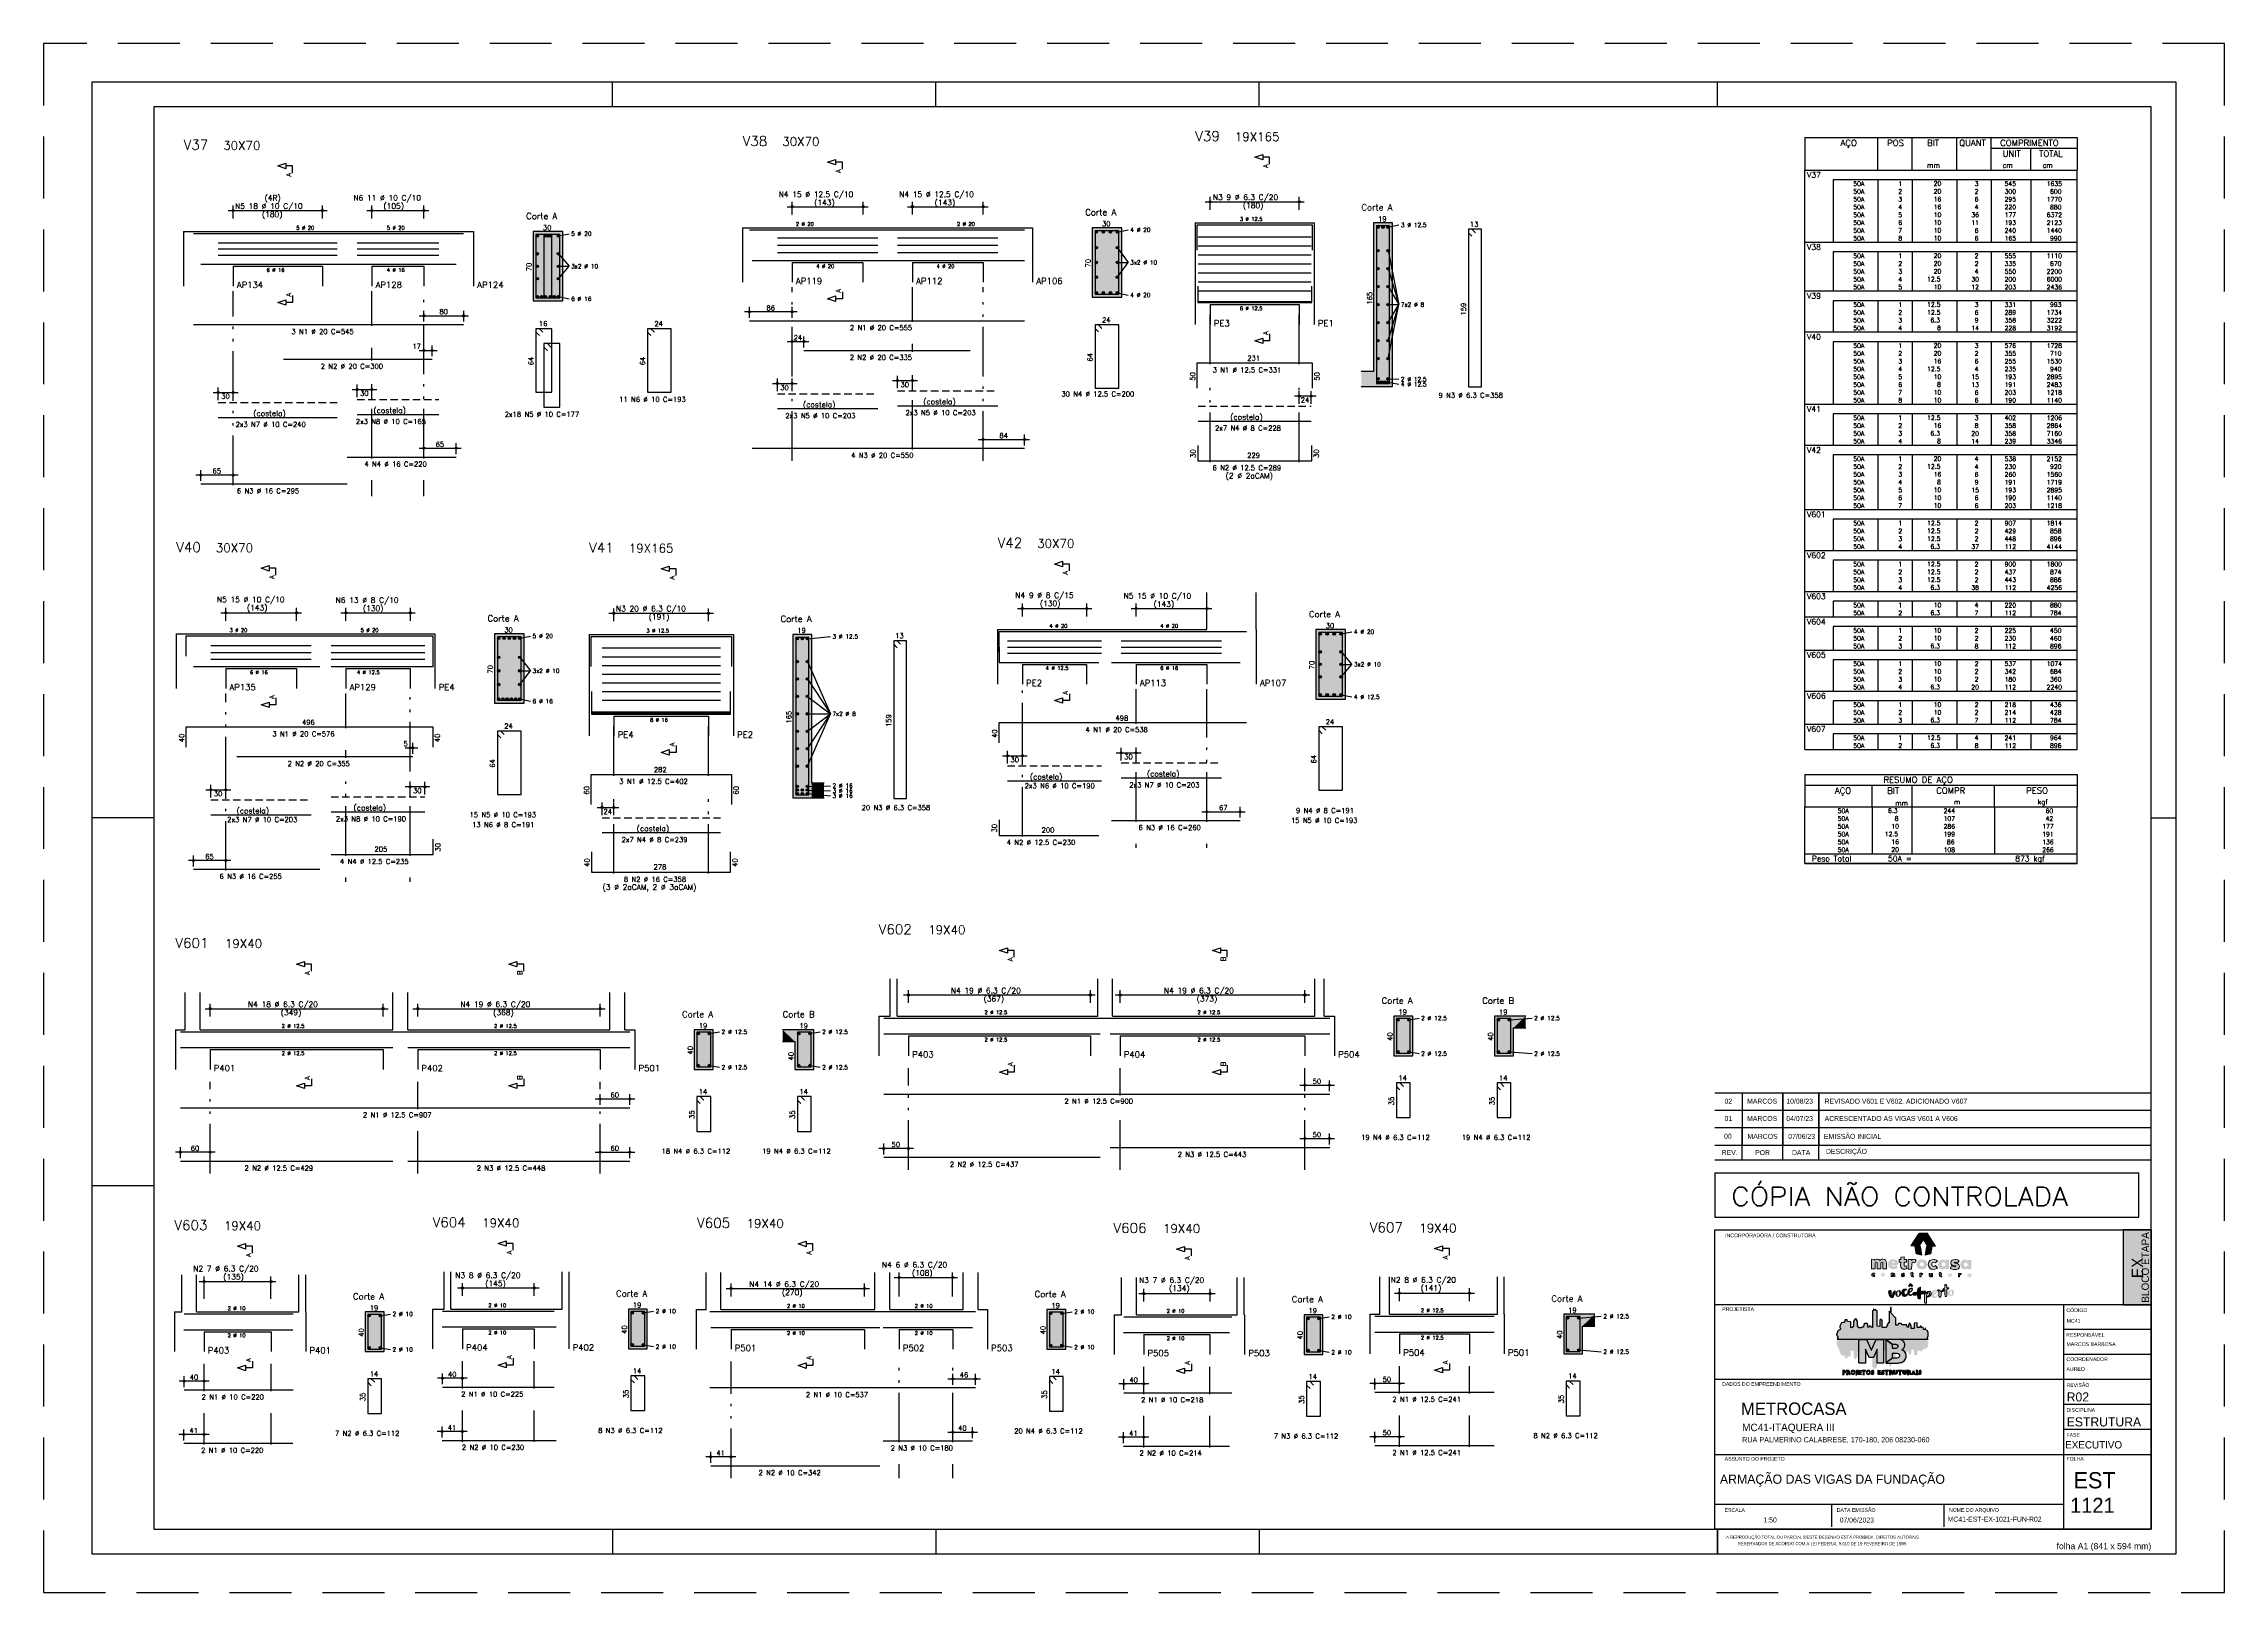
# Model space of a CAD drawing. Extents: x -1.8 to 86.2, y -1.7 to 60.8.
import ezdxf
from ezdxf.enums import TextEntityAlignment as Align

# ---------------------------------------------------------------- set-up
doc = ezdxf.new("R2010")
doc.units = 0
doc.header["$MEASUREMENT"] = 0
for name, pattern in [('CENTER', [2, 1.25, -0.25, 0.25, -0.25]), ('ESTILO_TQS_0001', [0.45, 0.3, -0.15]), ('ESTILO_TQS_0004', [3.3, 2, -0.4, 0.05, -0.4, 0.05, -0.4]), ('HIDDEN', [0.375, 0.25, -0.125])]:
    doc.linetypes.add(name, pattern=pattern)
doc.layers.get('0').update_dxf_attribs({"linetype": 'CONTINUOUS'})
doc.layers.get('Defpoints').update_dxf_attribs({"linetype": 'CONTINUOUS'})
for name, color, linetype in [('_ARQUIVO', 7, 'CONTINUOUS'), ('ARQ-MAR', 2, 'CONTINUOUS'), ('ARQ_CAR', 7, 'CONTINUOUS'), ('ARQ_CAR-TXT', 7, 'CONTINUOUS'), ('ARQ_FOLHA', 7, 'CONTINUOUS'), ('ARQ_TXT-2', 2, 'CONTINUOUS'), ('ARQ_TXT-4', 4, 'CONTINUOUS'), ('ARQ_VISTA 0', 251, 'CONTINUOUS'), ('H7', 1, 'CONTINUOUS'), ('Layer 1', 7, 'CONTINUOUS'), ('PENA_01', 1, 'CONTINUOUS'), ('PENA_02', 2, 'CONTINUOUS'), ('PENA_03', 3, 'CONTINUOUS'), ('PENA_04', 4, 'CONTINUOUS'), ('PENA_05', 5, 'CONTINUOUS'), ('PENA_06', 6, 'CONTINUOUS'), ('PENA_10', 253, 'CONTINUOUS'), ('PSG-NV1-HTC-251', 251, 'CONTINUOUS'), ('PSG-NV2-FLH-SELO', 1, 'CONTINUOUS'), ('ver', 20, 'CONTINUOUS')]:
    doc.layers.add(name, color=color, linetype=linetype)
doc.styles.add('01-MILLEU', font='GOTHIC.TTF')
doc.styles.add('CARIMBO', font='romans.shx', dxfattribs={"height": 30})
doc.styles.add('R300', font='SIMPLEX.SHX', dxfattribs={"width": 1.1, "height": 5.5})
doc.styles.get("Standard").update_dxf_attribs({"font": 'ROMANS.SHX'})
doc.styles.add('TQS_ARIAL', font='arial.ttf')

# ---------------------------------------------------------------- blocks, each defined once
blk = doc.blocks.new('FOLHA A1 - 841 X 594')
at = {"layer": 'ARQ_FOLHA', "color": 1}
for p, q in [((-631, 584), (-631, 594)), ((-500.5, 584), (-500.5, 594)), ((-370, 584), (-370, 594)), ((-185, 584), (-185, 594)), ((-816, 297), (-841, 297)), ((-10, 297), (0, 297)), ((-816, 148.5), (-841, 148.5)), ((-631, 10), (-631, 0)), ((-500.5, 10), (-500.5, 0)), ((-370, 10), (-370, 0)), ((-185, 10), (-185, 0.5)), ((-185, 0.5), (-185, 10)), ((-185, 9.5), (-185, 0)), ((-185, 9.5), (-185, 0)), ((-185, 0), (-185, 9.5))]:
    blk.add_line(p, q, dxfattribs=at)
for points in [[(-841, 0), (0, 0), (0, 594), (-841, 594)], [(-816, 10), (-10, 10), (-10, 584), (-816, 584)]]:
    blk.add_lwpolyline(points, close=True, dxfattribs=at)
at = {"layer": 'Defpoints', "color": 8, "linetype": 'HIDDEN', "ltscale": 100}
blk.add_lwpolyline([(-860.5, 609.5), (-860.5, -15.5), (19.5, -15.5), (19.5, 609.5)], close=True, dxfattribs=at)
at = {"layer": 'ARQ_FOLHA', "insert": (-10, 4.42), "char_height": 2.5, "width": 84.157, "attachment_point": 3, "style": 'TQS_ARIAL'}
blk.add_mtext('\\pxt3;folha A1 (841 x 594 mm)', dxfattribs=at)
at = {"layer": 'PSG-NV1-HTC-251', "insert": (-185, 10), "char_height": 1.25, "width": 84.6052, "attachment_point": 1, "line_spacing_factor": 1.25, "style": 'CARIMBO'}
blk.add_mtext('\\pxqc;{\\fArial Narrow|b0|i0|c0|p34;\\PA REPRODUÇÃO TOTAL OU PARCIAL DESTE DESENHO ESTÁ PROIBIDA. DIREITOS AUTORAIS \\PRESERVADOS DE ACORDO COM A LEI FEDERAL 9.610 DE 19 FEVEREIRO DE 1998.}', dxfattribs=at)
blk = doc.blocks.new('*U23')
blk.add_blockref('FOLHA A1 - 841 X 594', (0, 0))
blk = doc.blocks.new('*U26')
at = {"layer": 'ARQ_CAR-TXT', "true_color": 0x58ba48}
h = blk.add_hatch(color=85, dxfattribs=at)
h.dxf.hatch_style = 1
h.paths.add_polyline_path([(-11.28, 0), (0, 0), (0, 30), (-11.28, 30)])
at = {"layer": 'ARQ_CAR', "color": 5}
blk.add_lwpolyline([(-11.28, 0), (0, 0), (0, 30), (-11.28, 30)], close=True, dxfattribs=at)
at = {"layer": 'ARQ_CAR-TXT', "color": 4, "style": '01-MILLEU'}
blk.add_text('EX', height=4.614, rotation=90, dxfattribs=at).set_placement((-3.26, 10.64))
at = {"layer": 'ARQ_TXT-2', "style": '01-MILLEU'}
blk.add_text('EXECUTIVO', height=2.95, dxfattribs=at).set_placement((-34.5, -57.63))
blk = doc.blocks.new('METROCASA')
at = {"layer": 'Layer 1', "true_color": 0xed1c24}
h = blk.add_hatch(color=240, dxfattribs=at)
h.dxf.hatch_style = 2
h.paths.add_polyline_path([(-1.29, 0.86), (-1.02, -0.59), (0.13, -0.85), (-0.13, 0.85)])
h.paths.add_polyline_path([(2.84, 0.94), (1.22, 3.51), (-0.37, 3.52), (1.27, 0.94)])
h.paths.add_polyline_path([(-2.08, 0.96), (-0.44, 0.95), (0.36, 2.19), (-0.45, 3.48)])
h.paths.add_polyline_path([(0.77, -0.85), (1.92, -0.6), (2.21, 0.84), (1.05, 0.84)])
at = {"layer": 'Layer 1', "true_color": 0x404041}
h = blk.add_hatch(color=250, dxfattribs=at)
h.dxf.hatch_style = 2
edge = h.paths.add_edge_path()
edge.add_spline(control_points=[(-3.66, -4.74), (-3.71, -4.74), (-3.72, -4.72), (-3.72, -4.71), (-3.72, -4.68), (-3.69, -4.68), (-3.66, -4.68), (-3.6, -4.68), (-3.52, -4.7), (-3.48, -4.72), (-3.48, -4.72), (-3.38, -4.57), (-3.38, -4.57), (-3.44, -4.52), (-3.54, -4.48), (-3.65, -4.48), (-3.81, -4.48), (-3.97, -4.54), (-3.97, -4.71), (-3.97, -4.87), (-3.81, -4.92), (-3.68, -4.93), (-3.63, -4.93), (-3.61, -4.94), (-3.61, -4.97), (-3.61, -4.99), (-3.63, -5), (-3.68, -5), (-3.73, -5), (-3.81, -4.99), (-3.92, -4.92), (-3.92, -4.92), (-4, -5.11), (-4, -5.11), (-3.92, -5.16), (-3.79, -5.2), (-3.67, -5.2), (-3.51, -5.2), (-3.36, -5.14), (-3.35, -4.97), (-3.35, -4.79), (-3.52, -4.75), (-3.66, -4.74)], knot_values=[0, 0, 0, 0, 1, 1, 1, 2, 2, 2, 3, 3, 3, 4, 4, 4, 5, 5, 5, 6, 6, 6, 7, 7, 7, 8, 8, 8, 9, 9, 9, 10, 10, 10, 11, 11, 11, 12, 12, 12, 13, 13, 13, 14, 14, 14, 14], degree=3, periodic=0)
edge = h.paths.add_edge_path()
edge.add_spline(control_points=[(-5.55, -4.47), (-5.62, -4.47), (-5.7, -4.5), (-5.76, -4.56), (-5.76, -4.56), (-5.77, -4.49), (-5.77, -4.49), (-5.77, -4.49), (-6, -4.49), (-6, -4.49), (-6, -4.49), (-6, -5.17), (-6, -5.17), (-6, -5.17), (-5.75, -5.17), (-5.75, -5.17), (-5.75, -5.17), (-5.75, -4.81), (-5.75, -4.81), (-5.75, -4.72), (-5.69, -4.68), (-5.63, -4.68), (-5.58, -4.68), (-5.54, -4.71), (-5.54, -4.79), (-5.54, -4.79), (-5.54, -5.17), (-5.54, -5.17), (-5.54, -5.17), (-5.29, -5.17), (-5.29, -5.17), (-5.29, -5.17), (-5.28, -4.79), (-5.28, -4.79), (-5.28, -4.55), (-5.4, -4.48), (-5.55, -4.47)], knot_values=[0, 0, 0, 0, 1, 1, 1, 2, 2, 2, 3, 3, 3, 4, 4, 4, 5, 5, 5, 6, 6, 6, 7, 7, 7, 8, 8, 8, 9, 9, 9, 10, 10, 10, 11, 11, 11, 12, 12, 12, 12], degree=3, periodic=0)
edge = h.paths.add_edge_path()
edge.add_spline(control_points=[(-7.69, -4.46), (-7.89, -4.46), (-8.08, -4.57), (-8.08, -4.82), (-8.08, -5.06), (-7.89, -5.17), (-7.69, -5.17), (-7.5, -5.18), (-7.3, -5.07), (-7.3, -4.82), (-7.3, -4.57), (-7.49, -4.47), (-7.69, -4.46)], knot_values=[0, 0, 0, 0, 1, 1, 1, 2, 2, 2, 3, 3, 3, 4, 4, 4, 4], degree=3, periodic=0)
edge = h.paths.add_edge_path()
edge.add_spline(control_points=[(-7.69, -4.97), (-7.78, -4.97), (-7.83, -4.9), (-7.83, -4.82), (-7.83, -4.74), (-7.78, -4.67), (-7.69, -4.67), (-7.6, -4.67), (-7.55, -4.74), (-7.55, -4.82), (-7.55, -4.9), (-7.61, -4.97), (-7.69, -4.97)], knot_values=[0, 0, 0, 0, 1, 1, 1, 2, 2, 2, 3, 3, 3, 4, 4, 4, 4], degree=3, periodic=0)
edge = h.paths.add_edge_path()
edge.add_spline(control_points=[(-9.57, -4.95), (-9.67, -4.95), (-9.72, -4.88), (-9.72, -4.81), (-9.72, -4.73), (-9.67, -4.66), (-9.57, -4.66), (-9.53, -4.66), (-9.49, -4.67), (-9.46, -4.71), (-9.46, -4.71), (-9.32, -4.56), (-9.32, -4.56), (-9.39, -4.49), (-9.49, -4.45), (-9.59, -4.45), (-9.78, -4.45), (-9.97, -4.56), (-9.97, -4.81), (-9.97, -5.06), (-9.78, -5.16), (-9.59, -5.16), (-9.48, -5.16), (-9.39, -5.12), (-9.3, -5.05), (-9.3, -5.05), (-9.45, -4.9), (-9.45, -4.9), (-9.48, -4.93), (-9.53, -4.95), (-9.57, -4.95)], knot_values=[0, 0, 0, 0, 1, 1, 1, 2, 2, 2, 3, 3, 3, 4, 4, 4, 5, 5, 5, 6, 6, 6, 7, 7, 7, 8, 8, 8, 9, 9, 9, 10, 10, 10, 10], degree=3, periodic=0)
edge = h.paths.add_edge_path()
edge.add_spline(control_points=[(-1.68, -5), (-1.72, -5), (-1.74, -4.98), (-1.74, -4.93), (-1.74, -4.93), (-1.74, -4.71), (-1.74, -4.71), (-1.74, -4.71), (-1.59, -4.71), (-1.59, -4.71), (-1.59, -4.71), (-1.59, -4.52), (-1.59, -4.52), (-1.59, -4.52), (-1.74, -4.52), (-1.74, -4.52), (-1.74, -4.52), (-1.74, -4.32), (-1.74, -4.32), (-1.74, -4.32), (-1.99, -4.34), (-1.99, -4.34), (-1.99, -4.34), (-1.99, -4.51), (-1.99, -4.51), (-1.99, -4.51), (-2.1, -4.51), (-2.1, -4.51), (-2.1, -4.51), (-2.1, -4.71), (-2.1, -4.71), (-2.1, -4.71), (-1.99, -4.71), (-1.99, -4.71), (-1.99, -4.71), (-1.99, -4.93), (-1.99, -4.93), (-2, -5.14), (-1.88, -5.21), (-1.74, -5.21), (-1.67, -5.21), (-1.61, -5.19), (-1.55, -5.16), (-1.55, -5.16), (-1.6, -4.97), (-1.6, -4.97), (-1.62, -4.99), (-1.65, -5), (-1.68, -5)], knot_values=[0, 0, 0, 0, 1, 1, 1, 2, 2, 2, 3, 3, 3, 4, 4, 4, 5, 5, 5, 6, 6, 6, 7, 7, 7, 8, 8, 8, 9, 9, 9, 10, 10, 10, 11, 11, 11, 12, 12, 12, 13, 13, 13, 14, 14, 14, 15, 15, 15, 16, 16, 16, 16], degree=3, periodic=0)
edge = h.paths.add_edge_path()
edge.add_spline(control_points=[(9.78, -4.57), (9.78, -4.57), (9.77, -4.65), (9.77, -4.65), (9.73, -4.59), (9.66, -4.56), (9.57, -4.56), (9.37, -4.56), (9.24, -4.71), (9.24, -4.91), (9.24, -5.11), (9.35, -5.25), (9.55, -5.26), (9.62, -5.27), (9.71, -5.24), (9.77, -5.18), (9.77, -5.18), (9.78, -5.25), (9.78, -5.25), (9.78, -5.25), (10.01, -5.25), (10.01, -5.25), (10.01, -5.25), (10.02, -4.57), (10.02, -4.57), (10.02, -4.57), (9.78, -4.57), (9.78, -4.57)], knot_values=[0, 0, 0, 0, 1, 1, 1, 2, 2, 2, 3, 3, 3, 4, 4, 4, 5, 5, 5, 6, 6, 6, 7, 7, 7, 8, 8, 8, 9, 9, 9, 9], degree=3, periodic=0)
edge = h.paths.add_edge_path()
edge.add_spline(control_points=[(9.62, -5.06), (9.55, -5.06), (9.49, -5), (9.49, -4.91), (9.49, -4.82), (9.55, -4.76), (9.62, -4.76), (9.71, -4.76), (9.76, -4.82), (9.76, -4.91), (9.76, -4.99), (9.71, -5.06), (9.62, -5.06)], knot_values=[0, 0, 0, 0, 1, 1, 1, 2, 2, 2, 3, 3, 3, 4, 4, 4, 4], degree=3, periodic=0)
edge = h.paths.add_edge_path()
edge.add_spline(control_points=[(7.69, -4.64), (7.69, -4.64), (7.68, -4.56), (7.68, -4.56), (7.68, -4.56), (7.45, -4.56), (7.45, -4.56), (7.45, -4.56), (7.45, -5.24), (7.45, -5.24), (7.45, -5.24), (7.7, -5.24), (7.7, -5.24), (7.7, -5.24), (7.7, -4.89), (7.7, -4.89), (7.7, -4.8), (7.76, -4.76), (7.82, -4.76), (7.86, -4.76), (7.89, -4.77), (7.93, -4.8), (7.93, -4.8), (8.04, -4.62), (8.04, -4.62), (7.99, -4.57), (7.93, -4.55), (7.86, -4.55), (7.79, -4.55), (7.73, -4.57), (7.69, -4.64)], knot_values=[0, 0, 0, 0, 1, 1, 1, 2, 2, 2, 3, 3, 3, 4, 4, 4, 5, 5, 5, 6, 6, 6, 7, 7, 7, 8, 8, 8, 9, 9, 9, 10, 10, 10, 10], degree=3, periodic=0)
edge = h.paths.add_edge_path()
edge.add_spline(control_points=[(5.76, -4.54), (5.56, -4.54), (5.37, -4.64), (5.37, -4.89), (5.37, -5.14), (5.56, -5.24), (5.75, -5.25), (5.95, -5.25), (6.14, -5.14), (6.14, -4.89), (6.15, -4.65), (5.96, -4.54), (5.76, -4.54)], knot_values=[0, 0, 0, 0, 1, 1, 1, 2, 2, 2, 3, 3, 3, 4, 4, 4, 4], degree=3, periodic=0)
edge = h.paths.add_edge_path()
edge.add_spline(control_points=[(5.76, -5.04), (5.67, -5.04), (5.62, -4.97), (5.62, -4.89), (5.62, -4.81), (5.67, -4.74), (5.76, -4.74), (5.85, -4.74), (5.9, -4.81), (5.9, -4.89), (5.9, -4.97), (5.84, -5.04), (5.76, -5.04)], knot_values=[0, 0, 0, 0, 1, 1, 1, 2, 2, 2, 3, 3, 3, 4, 4, 4, 4], degree=3, periodic=0)
edge = h.paths.add_edge_path()
edge.add_spline(control_points=[(4, -5.03), (3.96, -5.03), (3.94, -5.01), (3.93, -4.96), (3.93, -4.96), (3.94, -4.74), (3.94, -4.74), (3.94, -4.74), (4.09, -4.74), (4.09, -4.74), (4.09, -4.74), (4.09, -4.55), (4.09, -4.55), (4.09, -4.55), (3.94, -4.55), (3.94, -4.55), (3.94, -4.55), (3.94, -4.35), (3.94, -4.35), (3.94, -4.35), (3.69, -4.38), (3.69, -4.38), (3.69, -4.38), (3.69, -4.54), (3.69, -4.54), (3.69, -4.54), (3.58, -4.54), (3.58, -4.54), (3.58, -4.54), (3.58, -4.74), (3.58, -4.74), (3.58, -4.74), (3.69, -4.74), (3.69, -4.74), (3.69, -4.74), (3.68, -4.96), (3.68, -4.96), (3.68, -5.17), (3.8, -5.24), (3.93, -5.24), (4, -5.24), (4.07, -5.22), (4.13, -5.19), (4.13, -5.19), (4.08, -5), (4.08, -5), (4.05, -5.02), (4.03, -5.03), (4, -5.03)], knot_values=[0, 0, 0, 0, 1, 1, 1, 2, 2, 2, 3, 3, 3, 4, 4, 4, 5, 5, 5, 6, 6, 6, 7, 7, 7, 8, 8, 8, 9, 9, 9, 10, 10, 10, 11, 11, 11, 12, 12, 12, 13, 13, 13, 14, 14, 14, 15, 15, 15, 16, 16, 16, 16], degree=3, periodic=0)
edge = h.paths.add_edge_path()
edge.add_spline(control_points=[(2.03, -4.89), (2.03, -4.98), (1.97, -5.02), (1.91, -5.02), (1.87, -5.02), (1.82, -4.99), (1.82, -4.9), (1.82, -4.9), (1.82, -4.53), (1.82, -4.53), (1.82, -4.53), (1.57, -4.53), (1.57, -4.53), (1.57, -4.53), (1.57, -4.9), (1.57, -4.9), (1.57, -5.15), (1.69, -5.22), (1.83, -5.22), (1.9, -5.23), (1.99, -5.2), (2.05, -5.14), (2.05, -5.14), (2.06, -5.21), (2.06, -5.21), (2.06, -5.21), (2.28, -5.21), (2.28, -5.21), (2.28, -5.21), (2.28, -4.53), (2.28, -4.53), (2.28, -4.53), (2.03, -4.53), (2.03, -4.53), (2.03, -4.53), (2.03, -4.89), (2.03, -4.89)], knot_values=[0, 0, 0, 0, 1, 1, 1, 2, 2, 2, 3, 3, 3, 4, 4, 4, 5, 5, 5, 6, 6, 6, 7, 7, 7, 8, 8, 8, 9, 9, 9, 10, 10, 10, 11, 11, 11, 12, 12, 12, 12], degree=3, periodic=0)
edge = h.paths.add_edge_path()
edge.add_spline(control_points=[(-0.02, -4.59), (-0.02, -4.59), (-0.04, -4.52), (-0.04, -4.52), (-0.04, -4.52), (-0.26, -4.52), (-0.26, -4.52), (-0.26, -4.52), (-0.27, -5.2), (-0.27, -5.2), (-0.27, -5.2), (-0.02, -5.2), (-0.02, -5.2), (-0.02, -5.2), (-0.01, -4.85), (-0.01, -4.85), (-0.01, -4.76), (0.04, -4.72), (0.1, -4.72), (0.15, -4.72), (0.18, -4.73), (0.22, -4.76), (0.22, -4.76), (0.32, -4.58), (0.32, -4.58), (0.28, -4.53), (0.21, -4.51), (0.14, -4.5), (0.08, -4.5), (0.01, -4.53), (-0.02, -4.59)], knot_values=[0, 0, 0, 0, 1, 1, 1, 2, 2, 2, 3, 3, 3, 4, 4, 4, 5, 5, 5, 6, 6, 6, 7, 7, 7, 8, 8, 8, 9, 9, 9, 10, 10, 10, 10], degree=3, periodic=0)
at = {"layer": 'Layer 1', "true_color": 0xed1c24}
h = blk.add_hatch(color=240, dxfattribs=at)
h.dxf.hatch_style = 2
edge = h.paths.add_edge_path()
edge.add_spline(control_points=[(-1.94, -1.96), (-1.94, -1.96), (-1.98, -1.76), (-1.98, -1.76), (-1.98, -1.76), (-2.62, -1.75), (-2.62, -1.75), (-2.62, -1.75), (-2.63, -3.66), (-2.63, -3.66), (-2.63, -3.66), (-1.92, -3.66), (-1.92, -3.66), (-1.92, -3.66), (-1.91, -2.67), (-1.91, -2.67), (-1.91, -2.42), (-1.76, -2.31), (-1.58, -2.31), (-1.46, -2.31), (-1.38, -2.34), (-1.26, -2.43), (-1.26, -2.43), (-0.98, -1.92), (-0.98, -1.92), (-1.1, -1.79), (-1.28, -1.71), (-1.48, -1.71), (-1.66, -1.71), (-1.84, -1.79), (-1.94, -1.96)], knot_values=[0, 0, 0, 0, 1, 1, 1, 2, 2, 2, 3, 3, 3, 4, 4, 4, 5, 5, 5, 6, 6, 6, 7, 7, 7, 8, 8, 8, 9, 9, 9, 10, 10, 10, 10], degree=3, periodic=0)
edge = h.paths.add_edge_path()
edge.add_spline(control_points=[(-5.6, -1.69), (-6.11, -1.69), (-6.66, -1.99), (-6.66, -2.69), (-6.67, -3.38), (-6.16, -3.68), (-5.56, -3.68), (-5.23, -3.68), (-4.92, -3.58), (-4.69, -3.37), (-4.69, -3.37), (-5.04, -2.98), (-5.04, -2.98), (-5.16, -3.07), (-5.32, -3.13), (-5.53, -3.13), (-5.68, -3.13), (-5.9, -3.06), (-5.95, -2.89), (-5.95, -2.89), (-4.62, -2.89), (-4.62, -2.89), (-4.45, -2.14), (-4.92, -1.69), (-5.6, -1.69)], knot_values=[0, 0, 0, 0, 1, 1, 1, 2, 2, 2, 3, 3, 3, 4, 4, 4, 5, 5, 5, 6, 6, 6, 7, 7, 7, 8, 8, 8, 8], degree=3, periodic=0)
edge = h.paths.add_edge_path()
edge.add_spline(control_points=[(-5.94, -2.43), (-5.89, -2.12), (-5.27, -2.13), (-5.25, -2.43), (-5.25, -2.43), (-5.94, -2.43), (-5.94, -2.43)], knot_values=[0, 0, 0, 0, 1, 1, 1, 2, 2, 2, 2], degree=3, periodic=0)
edge = h.paths.add_edge_path()
edge.add_spline(control_points=[(4.86, -2), (4.76, -1.84), (4.58, -1.75), (4.31, -1.75), (3.75, -1.74), (3.38, -2.17), (3.38, -2.74), (3.37, -3.29), (3.68, -3.69), (4.24, -3.73), (4.45, -3.74), (4.71, -3.67), (4.87, -3.49), (4.87, -3.49), (4.9, -3.7), (4.9, -3.7), (4.9, -3.7), (5.56, -3.7), (5.56, -3.7), (5.56, -3.7), (5.57, -1.8), (5.57, -1.8), (5.57, -1.8), (4.9, -1.79), (4.9, -1.79), (4.9, -1.79), (4.86, -2), (4.86, -2)], knot_values=[0, 0, 0, 0, 1, 1, 1, 2, 2, 2, 3, 3, 3, 4, 4, 4, 5, 5, 5, 6, 6, 6, 7, 7, 7, 8, 8, 8, 9, 9, 9, 9], degree=3, periodic=0)
edge = h.paths.add_edge_path()
edge.add_spline(control_points=[(4.46, -3.16), (4.25, -3.16), (4.08, -3.01), (4.08, -2.74), (4.08, -2.47), (4.25, -2.32), (4.47, -2.32), (4.72, -2.32), (4.86, -2.49), (4.86, -2.74), (4.86, -2.97), (4.7, -3.16), (4.46, -3.16)], knot_values=[0, 0, 0, 0, 1, 1, 1, 2, 2, 2, 3, 3, 3, 4, 4, 4, 4], degree=3, periodic=0)
edge = h.paths.add_edge_path()
edge.add_spline(control_points=[(-7.68, -1.68), (-7.94, -1.68), (-8.15, -1.76), (-8.31, -1.95), (-8.4, -1.77), (-8.59, -1.69), (-8.78, -1.68), (-8.98, -1.68), (-9.19, -1.76), (-9.31, -1.92), (-9.31, -1.92), (-9.36, -1.72), (-9.36, -1.72), (-9.36, -1.72), (-9.95, -1.71), (-9.95, -1.71), (-9.95, -1.71), (-9.96, -3.62), (-9.96, -3.62), (-9.96, -3.62), (-9.26, -3.62), (-9.26, -3.62), (-9.26, -3.62), (-9.25, -2.58), (-9.25, -2.58), (-9.25, -2.37), (-9.12, -2.27), (-9, -2.27), (-8.87, -2.27), (-8.8, -2.35), (-8.8, -2.57), (-8.8, -2.57), (-8.81, -3.62), (-8.81, -3.62), (-8.81, -3.62), (-8.11, -3.63), (-8.11, -3.63), (-8.11, -3.63), (-8.1, -2.58), (-8.1, -2.58), (-8.1, -2.37), (-7.98, -2.29), (-7.86, -2.29), (-7.75, -2.29), (-7.66, -2.37), (-7.66, -2.57), (-7.66, -2.57), (-7.67, -3.63), (-7.67, -3.63), (-7.67, -3.63), (-6.96, -3.63), (-6.96, -3.63), (-6.96, -3.63), (-6.95, -2.57), (-6.95, -2.57), (-6.95, -1.94), (-7.26, -1.68), (-7.68, -1.68)], knot_values=[0, 0, 0, 0, 1, 1, 1, 2, 2, 2, 3, 3, 3, 4, 4, 4, 5, 5, 5, 6, 6, 6, 7, 7, 7, 8, 8, 8, 9, 9, 9, 10, 10, 10, 11, 11, 11, 12, 12, 12, 13, 13, 13, 14, 14, 14, 15, 15, 15, 16, 16, 16, 17, 17, 17, 18, 18, 18, 19, 19, 19, 19], degree=3, periodic=0)
edge = h.paths.add_edge_path()
edge.add_spline(control_points=[(-3.23, -3.11), (-3.34, -3.11), (-3.41, -3.06), (-3.42, -2.93), (-3.42, -2.93), (-3.41, -2.3), (-3.41, -2.3), (-3.41, -2.3), (-2.98, -2.3), (-2.98, -2.3), (-2.98, -2.3), (-2.98, -1.76), (-2.98, -1.76), (-2.98, -1.76), (-3.41, -1.76), (-3.41, -1.76), (-3.41, -1.76), (-3.4, -1.21), (-3.4, -1.21), (-3.4, -1.21), (-4.11, -1.28), (-4.11, -1.28), (-4.11, -1.28), (-4.11, -1.76), (-4.11, -1.76), (-4.11, -1.76), (-4.42, -1.75), (-4.42, -1.75), (-4.42, -1.75), (-4.42, -2.3), (-4.42, -2.3), (-4.42, -2.3), (-4.11, -2.3), (-4.11, -2.3), (-4.11, -2.3), (-4.12, -2.92), (-4.12, -2.92), (-4.13, -3.52), (-3.79, -3.69), (-3.42, -3.7), (-3.22, -3.7), (-3.03, -3.66), (-2.87, -3.57), (-2.87, -3.57), (-3.02, -3.05), (-3.02, -3.05), (-3.08, -3.09), (-3.16, -3.11), (-3.23, -3.11)], knot_values=[0, 0, 0, 0, 1, 1, 1, 2, 2, 2, 3, 3, 3, 4, 4, 4, 5, 5, 5, 6, 6, 6, 7, 7, 7, 8, 8, 8, 9, 9, 9, 10, 10, 10, 11, 11, 11, 12, 12, 12, 13, 13, 13, 14, 14, 14, 15, 15, 15, 16, 16, 16, 16], degree=3, periodic=0)
edge = h.paths.add_edge_path()
edge.add_spline(control_points=[(2.53, -3.13), (2.26, -3.13), (2.12, -2.94), (2.12, -2.74), (2.12, -2.5), (2.27, -2.3), (2.54, -2.3), (2.66, -2.3), (2.77, -2.35), (2.86, -2.44), (2.86, -2.44), (3.24, -2.04), (3.24, -2.04), (3.04, -1.84), (2.77, -1.74), (2.5, -1.74), (1.96, -1.73), (1.43, -2.04), (1.42, -2.73), (1.42, -3.44), (1.94, -3.72), (2.5, -3.72), (2.78, -3.72), (3.06, -3.6), (3.28, -3.4), (3.28, -3.4), (2.88, -2.98), (2.88, -2.98), (2.79, -3.08), (2.66, -3.13), (2.53, -3.13)], knot_values=[0, 0, 0, 0, 1, 1, 1, 2, 2, 2, 3, 3, 3, 4, 4, 4, 5, 5, 5, 6, 6, 6, 7, 7, 7, 8, 8, 8, 9, 9, 9, 10, 10, 10, 10], degree=3, periodic=0)
edge = h.paths.add_edge_path()
edge.add_spline(control_points=[(9.37, -1.82), (9.37, -1.82), (9.33, -2.02), (9.33, -2.02), (9.23, -1.87), (9.04, -1.77), (8.77, -1.77), (8.22, -1.77), (7.85, -2.2), (7.84, -2.76), (7.84, -3.31), (8.15, -3.71), (8.71, -3.75), (8.92, -3.76), (9.17, -3.7), (9.34, -3.51), (9.34, -3.51), (9.37, -3.72), (9.37, -3.72), (9.37, -3.72), (10.02, -3.72), (10.02, -3.72), (10.02, -3.72), (10.03, -1.82), (10.03, -1.82), (10.03, -1.82), (9.37, -1.82), (9.37, -1.82)], knot_values=[0, 0, 0, 0, 1, 1, 1, 2, 2, 2, 3, 3, 3, 4, 4, 4, 5, 5, 5, 6, 6, 6, 7, 7, 7, 8, 8, 8, 9, 9, 9, 9], degree=3, periodic=0)
edge = h.paths.add_edge_path()
edge.add_spline(control_points=[(8.93, -3.18), (8.71, -3.18), (8.55, -3.03), (8.55, -2.76), (8.55, -2.5), (8.72, -2.34), (8.93, -2.35), (9.18, -2.35), (9.32, -2.51), (9.32, -2.77), (9.32, -2.99), (9.17, -3.18), (8.93, -3.18)], knot_values=[0, 0, 0, 0, 1, 1, 1, 2, 2, 2, 3, 3, 3, 4, 4, 4, 4], degree=3, periodic=0)
edge = h.paths.add_edge_path()
edge.add_spline(control_points=[(6.78, -2.48), (6.66, -2.48), (6.63, -2.42), (6.63, -2.39), (6.63, -2.32), (6.7, -2.29), (6.8, -2.3), (6.96, -2.29), (7.18, -2.35), (7.28, -2.41), (7.28, -2.41), (7.58, -1.99), (7.58, -1.99), (7.4, -1.85), (7.12, -1.76), (6.81, -1.76), (6.36, -1.75), (5.93, -1.92), (5.93, -2.38), (5.92, -2.84), (6.37, -2.99), (6.74, -3), (6.88, -3.02), (6.94, -3.05), (6.94, -3.11), (6.94, -3.17), (6.87, -3.2), (6.75, -3.2), (6.59, -3.19), (6.36, -3.18), (6.07, -2.98), (6.07, -2.98), (5.84, -3.5), (5.84, -3.5), (6.05, -3.66), (6.43, -3.75), (6.76, -3.76), (7.22, -3.76), (7.65, -3.58), (7.65, -3.11), (7.65, -2.61), (7.17, -2.49), (6.78, -2.48)], knot_values=[0, 0, 0, 0, 1, 1, 1, 2, 2, 2, 3, 3, 3, 4, 4, 4, 5, 5, 5, 6, 6, 6, 7, 7, 7, 8, 8, 8, 9, 9, 9, 10, 10, 10, 11, 11, 11, 12, 12, 12, 13, 13, 13, 14, 14, 14, 14], degree=3, periodic=0)
edge = h.paths.add_edge_path()
edge.add_spline(control_points=[(0.13, -1.72), (-0.42, -1.72), (-0.95, -2.01), (-0.96, -2.72), (-0.96, -3.41), (-0.42, -3.71), (0.12, -3.72), (0.66, -3.72), (1.21, -3.42), (1.22, -2.73), (1.22, -2.03), (0.7, -1.73), (0.13, -1.72)], knot_values=[0, 0, 0, 0, 1, 1, 1, 2, 2, 2, 3, 3, 3, 4, 4, 4, 4], degree=3, periodic=0)
edge = h.paths.add_edge_path()
edge.add_spline(control_points=[(0.13, -3.13), (-0.12, -3.13), (-0.27, -2.94), (-0.26, -2.72), (-0.26, -2.5), (-0.12, -2.3), (0.13, -2.31), (0.38, -2.31), (0.52, -2.5), (0.52, -2.72), (0.52, -2.96), (0.37, -3.14), (0.13, -3.13)], knot_values=[0, 0, 0, 0, 1, 1, 1, 2, 2, 2, 3, 3, 3, 4, 4, 4, 4], degree=3, periodic=0)
at = {"layer": 'Layer 1', "true_color": 0x404041}
h = blk.add_hatch(color=250, dxfattribs=at)
h.dxf.hatch_style = 2
edge = h.paths.add_edge_path()
edge.add_spline(control_points=[(-2.43, -7.17), (-2.4, -7.16), (-2.38, -7.15), (-2.36, -7.14), (-2.33, -7.13), (-2.31, -7.11), (-2.3, -7.09), (-2.28, -7.07), (-2.26, -7.04), (-2.24, -7.01), (-2.22, -6.98), (-2.2, -6.95), (-2.17, -6.92), (-2.15, -6.93), (-2.11, -6.95), (-2.08, -6.98), (-2.05, -7.01), (-2.01, -7.04), (-1.98, -7.06), (-1.94, -7.09), (-1.9, -7.11), (-1.87, -7.13), (-1.84, -7.14), (-1.81, -7.14), (-1.78, -7.12), (-1.75, -7.1), (-1.75, -7.07), (-1.76, -7.02), (-1.78, -6.98), (-1.8, -6.94), (-1.84, -6.89), (-1.87, -6.84), (-1.91, -6.8), (-1.96, -6.76), (-2, -6.72), (-2.04, -6.69), (-2.07, -6.68), (-2.11, -6.66), (-2.15, -6.65), (-2.18, -6.64), (-2.21, -6.64), (-2.24, -6.64), (-2.26, -6.65), (-2.29, -6.66), (-2.31, -6.68), (-2.33, -6.71), (-2.35, -6.73), (-2.36, -6.77), (-2.38, -6.82), (-2.4, -6.84), (-2.41, -6.87), (-2.43, -6.91), (-2.44, -6.95), (-2.46, -6.99), (-2.47, -7.03), (-2.48, -7.07), (-2.48, -7.11), (-2.48, -7.14), (-2.47, -7.16), (-2.46, -7.18), (-2.43, -7.17)], knot_values=[0, 0, 0, 0, 1, 1, 1, 2, 2, 2, 3, 3, 3, 4, 4, 4, 5, 5, 5, 6, 6, 6, 7, 7, 7, 8, 8, 8, 9, 9, 9, 10, 10, 10, 11, 11, 11, 12, 12, 12, 13, 13, 13, 14, 14, 14, 15, 15, 15, 16, 16, 16, 17, 17, 17, 18, 18, 18, 19, 19, 19, 20, 20, 20, 20], degree=3, periodic=0)
edge = h.paths.add_edge_path()
edge.add_spline(control_points=[(-5.26, -8.04), (-5.28, -8.03), (-5.33, -8.05), (-5.4, -8.1), (-5.49, -8.17), (-5.55, -8.25), (-5.6, -8.35), (-5.65, -8.45), (-5.69, -8.55), (-5.71, -8.65), (-5.74, -8.76), (-5.76, -8.85), (-5.77, -8.93), (-5.78, -9.02), (-5.8, -9.07), (-5.81, -9.1), (-5.83, -9.13), (-5.85, -9.12), (-5.88, -9.08), (-5.91, -9.04), (-5.94, -8.98), (-5.97, -8.89), (-6, -8.8), (-6.02, -8.7), (-6.04, -8.57), (-6.05, -8.44), (-6.05, -8.3), (-6.03, -8.14), (-6.03, -8.11), (-6.04, -8.08), (-6.06, -8.06), (-6.09, -8.03), (-6.12, -8.01), (-6.16, -8), (-6.2, -7.98), (-6.25, -7.98), (-6.3, -7.98), (-6.35, -7.99), (-6.4, -8), (-6.45, -8.03), (-6.48, -8.05), (-6.5, -8.08), (-6.52, -8.13), (-6.53, -8.18), (-6.53, -8.24), (-6.53, -8.31), (-6.53, -8.38), (-6.52, -8.45), (-6.5, -8.52), (-6.49, -8.6), (-6.47, -8.67), (-6.45, -8.74), (-6.43, -8.81), (-6.41, -8.87), (-6.39, -8.93), (-6.36, -8.98), (-6.34, -9.03), (-6.32, -9.05), (-6.29, -9.1), (-6.26, -9.14), (-6.23, -9.18), (-6.19, -9.23), (-6.16, -9.27), (-6.11, -9.3), (-6.07, -9.34), (-6.02, -9.36), (-5.96, -9.37), (-5.9, -9.38), (-5.83, -9.38), (-5.75, -9.35), (-5.71, -9.34), (-5.67, -9.31), (-5.63, -9.25), (-5.58, -9.19), (-5.54, -9.12), (-5.51, -9.05), (-5.47, -8.98), (-5.44, -8.9), (-5.41, -8.82), (-5.38, -8.74), (-5.36, -8.67), (-5.34, -8.61), (-5.32, -8.53), (-5.29, -8.44), (-5.27, -8.36), (-5.25, -8.27), (-5.23, -8.2), (-5.23, -8.15), (-5.22, -8.09), (-5.23, -8.06), (-5.26, -8.04)], knot_values=[0, 0, 0, 0, 1, 1, 1, 2, 2, 2, 3, 3, 3, 4, 4, 4, 5, 5, 5, 6, 6, 6, 7, 7, 7, 8, 8, 8, 9, 9, 9, 10, 10, 10, 11, 11, 11, 12, 12, 12, 13, 13, 13, 14, 14, 14, 15, 15, 15, 16, 16, 16, 17, 17, 17, 18, 18, 18, 19, 19, 19, 20, 20, 20, 21, 21, 21, 22, 22, 22, 23, 23, 23, 24, 24, 24, 25, 25, 25, 26, 26, 26, 27, 27, 27, 28, 28, 28, 29, 29, 29, 30, 30, 30, 30], degree=3, periodic=0)
edge = h.paths.add_edge_path()
edge.add_spline(control_points=[(-1.57, -8.39), (-1.57, -8.35), (-1.58, -8.33), (-1.6, -8.33), (-1.62, -8.34), (-1.64, -8.36), (-1.66, -8.39), (-1.68, -8.43), (-1.71, -8.47), (-1.75, -8.52), (-1.78, -8.56), (-1.82, -8.61), (-1.87, -8.65), (-1.92, -8.7), (-1.99, -8.73), (-2.07, -8.75), (-2.11, -8.76), (-2.14, -8.76), (-2.17, -8.75), (-2.19, -8.74), (-2.22, -8.73), (-2.24, -8.72), (-2.26, -8.7), (-2.27, -8.68), (-2.28, -8.66), (-2.3, -8.64), (-2.31, -8.61), (-2.31, -8.59), (-2.33, -8.53), (-2.34, -8.45), (-2.33, -8.37), (-2.27, -8.37), (-2.2, -8.36), (-2.14, -8.33), (-2.08, -8.31), (-2.02, -8.28), (-1.96, -8.23), (-1.89, -8.19), (-1.83, -8.12), (-1.77, -8.03), (-1.71, -7.95), (-1.68, -7.87), (-1.66, -7.8), (-1.65, -7.72), (-1.65, -7.65), (-1.67, -7.59), (-1.69, -7.53), (-1.72, -7.48), (-1.77, -7.45), (-1.81, -7.41), (-1.87, -7.39), (-1.93, -7.39), (-2, -7.4), (-2.06, -7.41), (-2.13, -7.43), (-2.2, -7.44), (-2.26, -7.47), (-2.32, -7.5), (-2.38, -7.53), (-2.44, -7.57), (-2.49, -7.62), (-2.54, -7.67), (-2.58, -7.72), (-2.62, -7.78), (-2.66, -7.87), (-2.7, -7.94), (-2.72, -8.02), (-2.74, -8.1), (-2.75, -8.16), (-2.76, -8.22), (-2.77, -8.29), (-2.77, -8.36), (-2.76, -8.42), (-2.75, -8.52), (-2.72, -8.62), (-2.68, -8.71), (-2.65, -8.78), (-2.6, -8.86), (-2.54, -8.92), (-2.47, -8.99), (-2.39, -9.03), (-2.28, -9.05), (-2.17, -9.07), (-2.07, -9.07), (-1.98, -9.04), (-1.9, -9.01), (-1.83, -8.97), (-1.78, -8.91), (-1.72, -8.86), (-1.68, -8.8), (-1.64, -8.73), (-1.61, -8.66), (-1.59, -8.6), (-1.58, -8.54), (-1.57, -8.48), (-1.56, -8.43), (-1.57, -8.39)], knot_values=[0, 0, 0, 0, 1, 1, 1, 2, 2, 2, 3, 3, 3, 4, 4, 4, 5, 5, 5, 6, 6, 6, 7, 7, 7, 8, 8, 8, 9, 9, 9, 10, 10, 10, 11, 11, 11, 12, 12, 12, 13, 13, 13, 14, 14, 14, 15, 15, 15, 16, 16, 16, 17, 17, 17, 18, 18, 18, 19, 19, 19, 20, 20, 20, 21, 21, 21, 22, 22, 22, 23, 23, 23, 24, 24, 24, 25, 25, 25, 26, 26, 26, 27, 27, 27, 28, 28, 28, 29, 29, 29, 30, 30, 30, 31, 31, 31, 32, 32, 32, 32], degree=3, periodic=0)
edge = h.paths.add_edge_path()
edge.add_spline(control_points=[(-2.31, -8.07), (-2.31, -8.04), (-2.3, -8.01), (-2.29, -7.98), (-2.27, -7.95), (-2.25, -7.9), (-2.23, -7.85), (-2.2, -7.81), (-2.17, -7.77), (-2.14, -7.75), (-2.1, -7.72), (-2.07, -7.7), (-2.03, -7.69), (-1.99, -7.67), (-1.95, -7.66), (-1.91, -7.65), (-1.9, -7.67), (-1.91, -7.7), (-1.91, -7.72), (-1.92, -7.75), (-1.93, -7.78), (-1.94, -7.81), (-1.95, -7.85), (-1.97, -7.89), (-2.01, -7.94), (-2.04, -7.99), (-2.07, -8.02), (-2.11, -8.05), (-2.15, -8.07), (-2.18, -8.09), (-2.21, -8.1), (-2.25, -8.11), (-2.29, -8.12), (-2.32, -8.13), (-2.32, -8.11), (-2.32, -8.09), (-2.31, -8.07)], knot_values=[0, 0, 0, 0, 1, 1, 1, 2, 2, 2, 3, 3, 3, 4, 4, 4, 5, 5, 5, 6, 6, 6, 7, 7, 7, 8, 8, 8, 9, 9, 9, 10, 10, 10, 11, 11, 11, 12, 12, 12, 12], degree=3, periodic=0)
edge = h.paths.add_edge_path()
edge.add_spline(control_points=[(-4.11, -8.09), (-4.16, -8), (-4.24, -7.93), (-4.34, -7.88), (-4.36, -7.87), (-4.38, -7.87), (-4.39, -7.87), (-4.4, -7.88), (-4.41, -7.89), (-4.43, -7.9), (-4.45, -7.92), (-4.48, -7.93), (-4.52, -7.95), (-4.57, -7.97), (-4.64, -7.99), (-4.74, -8), (-4.84, -8.02), (-4.93, -8.06), (-5, -8.14), (-5.07, -8.21), (-5.12, -8.29), (-5.15, -8.39), (-5.18, -8.48), (-5.2, -8.59), (-5.19, -8.69), (-5.18, -8.8), (-5.16, -8.89), (-5.11, -8.98), (-5.06, -9.06), (-5, -9.13), (-4.91, -9.18), (-4.82, -9.23), (-4.72, -9.25), (-4.59, -9.24), (-4.49, -9.22), (-4.4, -9.19), (-4.32, -9.13), (-4.24, -9.07), (-4.18, -9), (-4.12, -8.92), (-4.07, -8.84), (-4.03, -8.75), (-4.01, -8.65), (-3.99, -8.55), (-3.99, -8.45), (-4, -8.36), (-4.02, -8.26), (-4.05, -8.17), (-4.11, -8.09)], knot_values=[0, 0, 0, 0, 1, 1, 1, 2, 2, 2, 3, 3, 3, 4, 4, 4, 5, 5, 5, 6, 6, 6, 7, 7, 7, 8, 8, 8, 9, 9, 9, 10, 10, 10, 11, 11, 11, 12, 12, 12, 13, 13, 13, 14, 14, 14, 15, 15, 15, 16, 16, 16, 16], degree=3, periodic=0)
edge = h.paths.add_edge_path()
edge.add_spline(control_points=[(-4.4, -8.7), (-4.42, -8.76), (-4.44, -8.82), (-4.46, -8.88), (-4.48, -8.94), (-4.51, -8.98), (-4.54, -9.02), (-4.57, -9.06), (-4.6, -9.08), (-4.63, -9.09), (-4.66, -9.1), (-4.68, -9.08), (-4.7, -9.05), (-4.73, -9.01), (-4.74, -8.96), (-4.76, -8.9), (-4.77, -8.84), (-4.77, -8.77), (-4.78, -8.7), (-4.78, -8.62), (-4.78, -8.55), (-4.78, -8.48), (-4.78, -8.41), (-4.77, -8.36), (-4.76, -8.3), (-4.75, -8.25), (-4.74, -8.22), (-4.73, -8.21), (-4.68, -8.16), (-4.64, -8.14), (-4.6, -8.14), (-4.55, -8.14), (-4.5, -8.17), (-4.44, -8.23), (-4.41, -8.25), (-4.4, -8.29), (-4.39, -8.34), (-4.37, -8.39), (-4.37, -8.44), (-4.37, -8.5), (-4.38, -8.57), (-4.39, -8.63), (-4.4, -8.7)], knot_values=[0, 0, 0, 0, 1, 1, 1, 2, 2, 2, 3, 3, 3, 4, 4, 4, 5, 5, 5, 6, 6, 6, 7, 7, 7, 8, 8, 8, 9, 9, 9, 10, 10, 10, 11, 11, 11, 12, 12, 12, 13, 13, 13, 14, 14, 14, 14], degree=3, periodic=0)
edge = h.paths.add_edge_path()
edge.add_spline(control_points=[(-2.78, -8.64), (-2.8, -8.64), (-2.82, -8.66), (-2.85, -8.69), (-2.88, -8.72), (-2.92, -8.74), (-2.96, -8.77), (-3, -8.79), (-3.05, -8.81), (-3.1, -8.82), (-3.15, -8.84), (-3.21, -8.83), (-3.28, -8.81), (-3.32, -8.8), (-3.36, -8.77), (-3.39, -8.72), (-3.41, -8.67), (-3.43, -8.6), (-3.44, -8.53), (-3.45, -8.46), (-3.45, -8.39), (-3.44, -8.31), (-3.43, -8.23), (-3.41, -8.15), (-3.39, -8.08), (-3.36, -8.01), (-3.32, -7.96), (-3.27, -7.93), (-3.23, -7.9), (-3.18, -7.88), (-3.13, -7.87), (-3.09, -7.86), (-3.05, -7.86), (-3.01, -7.86), (-2.98, -7.86), (-2.96, -7.86), (-2.95, -7.85), (-2.94, -7.83), (-2.95, -7.8), (-2.98, -7.76), (-3.02, -7.73), (-3.06, -7.7), (-3.12, -7.68), (-3.18, -7.67), (-3.25, -7.66), (-3.33, -7.67), (-3.41, -7.68), (-3.49, -7.72), (-3.58, -7.79), (-3.67, -7.86), (-3.74, -7.94), (-3.79, -8.03), (-3.84, -8.12), (-3.87, -8.21), (-3.89, -8.3), (-3.9, -8.39), (-3.9, -8.48), (-3.89, -8.57), (-3.88, -8.66), (-3.85, -8.74), (-3.82, -8.82), (-3.78, -8.89), (-3.73, -8.96), (-3.68, -9.01), (-3.62, -9.06), (-3.56, -9.1), (-3.49, -9.12), (-3.41, -9.14), (-3.34, -9.15), (-3.27, -9.14), (-3.21, -9.13), (-3.15, -9.11), (-3.09, -9.09), (-3.03, -9.06), (-2.98, -9.02), (-2.93, -8.98), (-2.89, -8.94), (-2.85, -8.9), (-2.82, -8.86), (-2.76, -8.78), (-2.73, -8.72), (-2.72, -8.68), (-2.72, -8.63), (-2.74, -8.62), (-2.78, -8.64)], knot_values=[0, 0, 0, 0, 1, 1, 1, 2, 2, 2, 3, 3, 3, 4, 4, 4, 5, 5, 5, 6, 6, 6, 7, 7, 7, 8, 8, 8, 9, 9, 9, 10, 10, 10, 11, 11, 11, 12, 12, 12, 13, 13, 13, 14, 14, 14, 15, 15, 15, 16, 16, 16, 17, 17, 17, 18, 18, 18, 19, 19, 19, 20, 20, 20, 21, 21, 21, 22, 22, 22, 23, 23, 23, 24, 24, 24, 25, 25, 25, 26, 26, 26, 27, 27, 27, 28, 28, 28, 28], degree=3, periodic=0)
at = {"layer": 'Layer 1', "true_color": 0x1b8e45}
h = blk.add_hatch(color=114, dxfattribs=at)
h.dxf.hatch_style = 2
edge = h.paths.add_edge_path()
edge.add_spline(control_points=[(0.79, -8.06), (0.59, -8.03), (-0.17, -8.19), (-0.17, -8.19), (-0.17, -8.19), (-0.11, -7.43), (-0.17, -7.33), (-0.22, -7.23), (-0.47, -7.45), (-0.61, -7.52), (-0.74, -7.59), (-0.74, -8.26), (-0.74, -8.26), (-0.74, -8.26), (-1.25, -8.38), (-1.45, -8.38), (-1.45, -8.43), (-1.45, -8.49), (-1.47, -8.56), (-1.48, -8.63), (-1.51, -8.7), (-1.54, -8.78), (-1.56, -8.82), (-1.58, -8.86), (-1.61, -8.89), (-1.61, -8.9), (-1.61, -8.9), (-1.6, -8.9), (-1.35, -8.97), (-0.75, -8.8), (-0.75, -8.8), (-0.75, -8.8), (-0.76, -9.13), (-0.67, -9.41), (-0.58, -9.69), (-0.21, -9.73), (-0.18, -9.61), (-0.15, -9.49), (-0.17, -8.73), (-0.17, -8.73), (-0.17, -8.73), (0.36, -8.62), (0.55, -8.6), (0.75, -8.58), (0.98, -8.09), (0.79, -8.06)], knot_values=[0, 0, 0, 0, 1, 1, 1, 2, 2, 2, 3, 3, 3, 4, 4, 4, 5, 5, 5, 6, 6, 6, 7, 7, 7, 8, 8, 8, 9, 9, 9, 10, 10, 10, 11, 11, 11, 12, 12, 12, 13, 13, 13, 14, 14, 14, 15, 15, 15, 15], degree=3, periodic=0)
at = {"layer": 'Layer 1', "true_color": 0x404041}
h = blk.add_hatch(color=250, dxfattribs=at)
h.dxf.hatch_style = 2
edge = h.paths.add_edge_path()
edge.add_spline(control_points=[(3.23, -8.73), (3.21, -8.72), (3.19, -8.73), (3.17, -8.77), (3.15, -8.81), (3.12, -8.85), (3.09, -8.9), (3.05, -8.95), (3.01, -9), (2.96, -9.05), (2.91, -9.1), (2.85, -9.13), (2.77, -9.15), (2.73, -9.16), (2.7, -9.16), (2.67, -9.16), (2.64, -9.15), (2.62, -9.14), (2.6, -9.13), (2.58, -9.11), (2.57, -9.09), (2.55, -9.07), (2.54, -9.05), (2.53, -9.03), (2.52, -9), (2.5, -8.94), (2.49, -8.87), (2.5, -8.79), (2.56, -8.79), (2.62, -8.77), (2.68, -8.74), (2.74, -8.72), (2.8, -8.68), (2.86, -8.64), (2.93, -8.59), (2.99, -8.52), (3.05, -8.43), (3.1, -8.35), (3.13, -8.27), (3.14, -8.2), (3.16, -8.12), (3.15, -8.05), (3.13, -7.99), (3.11, -7.94), (3.08, -7.89), (3.03, -7.85), (2.99, -7.82), (2.93, -7.8), (2.87, -7.81), (2.8, -7.81), (2.74, -7.82), (2.67, -7.84), (2.6, -7.86), (2.54, -7.89), (2.48, -7.92), (2.42, -7.96), (2.37, -8), (2.31, -8.05), (2.26, -8.09), (2.22, -8.15), (2.19, -8.21), (2.16, -8.27), (2.12, -8.34), (2.1, -8.42), (2.07, -8.5), (2.06, -8.58), (2.05, -8.66), (2.04, -8.75), (2.04, -8.83), (2.05, -8.92), (2.06, -9), (2.08, -9.08), (2.12, -9.15), (2.15, -9.23), (2.19, -9.29), (2.25, -9.34), (2.31, -9.39), (2.38, -9.43), (2.46, -9.44), (2.57, -9.47), (2.66, -9.47), (2.75, -9.44), (2.83, -9.42), (2.91, -9.38), (2.97, -9.33), (3.04, -9.28), (3.09, -9.22), (3.14, -9.16), (3.18, -9.09), (3.21, -9.02), (3.23, -8.96), (3.26, -8.9), (3.27, -8.85), (3.27, -8.81), (3.26, -8.76), (3.25, -8.74), (3.23, -8.73)], knot_values=[0, 0, 0, 0, 1, 1, 1, 2, 2, 2, 3, 3, 3, 4, 4, 4, 5, 5, 5, 6, 6, 6, 7, 7, 7, 8, 8, 8, 9, 9, 9, 10, 10, 10, 11, 11, 11, 12, 12, 12, 13, 13, 13, 14, 14, 14, 15, 15, 15, 16, 16, 16, 17, 17, 17, 18, 18, 18, 19, 19, 19, 20, 20, 20, 21, 21, 21, 22, 22, 22, 23, 23, 23, 24, 24, 24, 25, 25, 25, 26, 26, 26, 27, 27, 27, 28, 28, 28, 29, 29, 29, 30, 30, 30, 31, 31, 31, 32, 32, 32, 32], degree=3, periodic=0)
edge = h.paths.add_edge_path()
edge.add_spline(control_points=[(2.49, -8.48), (2.5, -8.45), (2.51, -8.43), (2.52, -8.39), (2.53, -8.35), (2.55, -8.31), (2.59, -8.27), (2.63, -8.21), (2.66, -8.16), (2.7, -8.13), (2.74, -8.1), (2.77, -8.08), (2.8, -8.07), (2.84, -8.06), (2.87, -8.05), (2.9, -8.06), (2.91, -8.08), (2.92, -8.11), (2.91, -8.14), (2.91, -8.16), (2.9, -8.19), (2.89, -8.23), (2.87, -8.27), (2.85, -8.3), (2.81, -8.34), (2.77, -8.39), (2.73, -8.42), (2.69, -8.45), (2.65, -8.47), (2.62, -8.49), (2.59, -8.51), (2.56, -8.52), (2.52, -8.53), (2.5, -8.54), (2.49, -8.53), (2.49, -8.5), (2.49, -8.48)], knot_values=[0, 0, 0, 0, 1, 1, 1, 2, 2, 2, 3, 3, 3, 4, 4, 4, 5, 5, 5, 6, 6, 6, 7, 7, 7, 8, 8, 8, 9, 9, 9, 10, 10, 10, 11, 11, 11, 12, 12, 12, 12], degree=3, periodic=0)
edge = h.paths.add_edge_path()
edge.add_spline(control_points=[(1.86, -8.24), (1.82, -8.2), (1.78, -8.18), (1.72, -8.16), (1.67, -8.14), (1.62, -8.13), (1.56, -8.13), (1.48, -8.13), (1.42, -8.15), (1.36, -8.18), (1.3, -8.22), (1.25, -8.26), (1.21, -8.3), (1.17, -8.34), (1.14, -8.38), (1.11, -8.42), (1.09, -8.46), (1.07, -8.48), (1.06, -8.5), (1.05, -8.51), (1.04, -8.51), (1.04, -8.48), (1.04, -8.46), (1.03, -8.43), (1.03, -8.39), (1.03, -8.35), (1.02, -8.31), (1.02, -8.27), (1.01, -8.26), (1.01, -8.25), (1.01, -8.24), (0.9, -8.44), (0.79, -8.63), (0.67, -8.81), (0.67, -8.82), (0.67, -8.83), (0.67, -8.84), (0.67, -8.98), (0.66, -9.12), (0.66, -9.26), (0.66, -9.4), (0.66, -9.54), (0.66, -9.67), (0.67, -9.81), (0.67, -9.93), (0.67, -10.04), (0.68, -10.15), (0.68, -10.24), (0.69, -10.31), (0.69, -10.38), (0.7, -10.42), (0.71, -10.43), (0.73, -10.45), (0.76, -10.47), (0.8, -10.49), (0.83, -10.51), (0.87, -10.52), (0.91, -10.53), (0.94, -10.53), (0.97, -10.52), (1, -10.51), (1.02, -10.49), (1.04, -10.46), (1.05, -10.41), (1.05, -10.38), (1.05, -10.33), (1.05, -10.25), (1.05, -10.17), (1.05, -10.07), (1.05, -9.96), (1.05, -9.86), (1.05, -9.74), (1.05, -9.62), (1.06, -9.49), (1.06, -9.38), (1.06, -9.26), (1.07, -9.14), (1.08, -9.04), (1.09, -8.94), (1.11, -8.84), (1.13, -8.77), (1.15, -8.71), (1.2, -8.59), (1.27, -8.5), (1.34, -8.46), (1.42, -8.41), (1.5, -8.42), (1.57, -8.48), (1.62, -8.51), (1.65, -8.55), (1.66, -8.6), (1.67, -8.65), (1.67, -8.7), (1.65, -8.75), (1.64, -8.8), (1.62, -8.85), (1.58, -8.9), (1.55, -8.94), (1.51, -8.98), (1.47, -9), (1.42, -9.03), (1.38, -9.05), (1.35, -9.07), (1.31, -9.09), (1.28, -9.11), (1.26, -9.12), (1.24, -9.13), (1.22, -9.15), (1.21, -9.16), (1.19, -9.17), (1.19, -9.19), (1.18, -9.21), (1.17, -9.24), (1.19, -9.26), (1.23, -9.27), (1.27, -9.27), (1.35, -9.25), (1.46, -9.22), (1.53, -9.2), (1.59, -9.17), (1.65, -9.14), (1.71, -9.11), (1.77, -9.06), (1.81, -9.02), (1.86, -8.97), (1.9, -8.91), (1.93, -8.84), (1.96, -8.77), (1.98, -8.7), (1.98, -8.61), (1.99, -8.53), (1.98, -8.46), (1.95, -8.4), (1.93, -8.33), (1.9, -8.28), (1.86, -8.24)], knot_values=[0, 0, 0, 0, 1, 1, 1, 2, 2, 2, 3, 3, 3, 4, 4, 4, 5, 5, 5, 6, 6, 6, 7, 7, 7, 8, 8, 8, 9, 9, 9, 10, 10, 10, 11, 11, 11, 12, 12, 12, 13, 13, 13, 14, 14, 14, 15, 15, 15, 16, 16, 16, 17, 17, 17, 18, 18, 18, 19, 19, 19, 20, 20, 20, 21, 21, 21, 22, 22, 22, 23, 23, 23, 24, 24, 24, 25, 25, 25, 26, 26, 26, 27, 27, 27, 28, 28, 28, 29, 29, 29, 30, 30, 30, 31, 31, 31, 32, 32, 32, 33, 33, 33, 34, 34, 34, 35, 35, 35, 36, 36, 36, 37, 37, 37, 38, 38, 38, 39, 39, 39, 40, 40, 40, 41, 41, 41, 42, 42, 42, 43, 43, 43, 44, 44, 44, 45, 45, 45, 45], degree=3, periodic=0)
edge = h.paths.add_edge_path()
edge.add_spline(control_points=[(6.57, -8.23), (6.55, -8.13), (6.51, -8.04), (6.46, -7.96), (6.41, -7.88), (6.33, -7.81), (6.23, -7.76), (6.2, -7.74), (6.19, -7.74), (6.18, -7.75), (6.17, -7.75), (6.16, -7.76), (6.14, -7.78), (6.12, -7.79), (6.09, -7.81), (6.05, -7.82), (6, -7.84), (5.93, -7.86), (5.84, -7.87), (5.73, -7.89), (5.64, -7.94), (5.57, -8.01), (5.5, -8.08), (5.45, -8.16), (5.42, -8.26), (5.39, -8.36), (5.38, -8.46), (5.38, -8.56), (5.39, -8.67), (5.42, -8.77), (5.46, -8.85), (5.51, -8.94), (5.57, -9), (5.66, -9.05), (5.75, -9.1), (5.85, -9.12), (5.98, -9.11), (6.08, -9.1), (6.17, -9.06), (6.25, -9), (6.33, -8.95), (6.39, -8.88), (6.44, -8.79), (6.5, -8.71), (6.53, -8.62), (6.56, -8.52), (6.58, -8.42), (6.58, -8.33), (6.57, -8.23)], knot_values=[0, 0, 0, 0, 1, 1, 1, 2, 2, 2, 3, 3, 3, 4, 4, 4, 5, 5, 5, 6, 6, 6, 7, 7, 7, 8, 8, 8, 9, 9, 9, 10, 10, 10, 11, 11, 11, 12, 12, 12, 13, 13, 13, 14, 14, 14, 15, 15, 15, 16, 16, 16, 16], degree=3, periodic=0)
edge = h.paths.add_edge_path()
edge.add_spline(control_points=[(6.17, -8.57), (6.15, -8.64), (6.13, -8.7), (6.11, -8.75), (6.09, -8.81), (6.06, -8.86), (6.03, -8.89), (6, -8.93), (5.97, -8.96), (5.94, -8.96), (5.91, -8.97), (5.89, -8.96), (5.87, -8.92), (5.84, -8.88), (5.83, -8.83), (5.82, -8.77), (5.8, -8.71), (5.8, -8.64), (5.79, -8.57), (5.79, -8.5), (5.79, -8.42), (5.79, -8.36), (5.8, -8.29), (5.8, -8.23), (5.81, -8.18), (5.82, -8.13), (5.83, -8.09), (5.84, -8.08), (5.89, -8.03), (5.93, -8.01), (5.97, -8.01), (6.02, -8.01), (6.07, -8.04), (6.13, -8.1), (6.15, -8.12), (6.17, -8.16), (6.18, -8.21), (6.19, -8.26), (6.2, -8.32), (6.19, -8.38), (6.19, -8.44), (6.18, -8.5), (6.17, -8.57)], knot_values=[0, 0, 0, 0, 1, 1, 1, 2, 2, 2, 3, 3, 3, 4, 4, 4, 5, 5, 5, 6, 6, 6, 7, 7, 7, 8, 8, 8, 9, 9, 9, 10, 10, 10, 11, 11, 11, 12, 12, 12, 13, 13, 13, 14, 14, 14, 14], degree=3, periodic=0)
edge = h.paths.add_edge_path()
edge.add_spline(control_points=[(5.46, -7.57), (5.5, -7.55), (5.52, -7.52), (5.52, -7.49), (5.52, -7.46), (5.5, -7.44), (5.46, -7.43), (5.42, -7.43), (5.38, -7.42), (5.33, -7.43), (5.27, -7.43), (5.2, -7.44), (5.13, -7.45), (5.13, -7.41), (5.13, -7.36), (5.12, -7.31), (5.12, -7.27), (5.12, -7.22), (5.12, -7.17), (5.12, -7.12), (5.11, -7.06), (5.11, -7.01), (5.11, -6.97), (5.09, -6.92), (5.05, -6.89), (5.02, -6.85), (4.98, -6.82), (4.93, -6.8), (4.89, -6.79), (4.85, -6.78), (4.81, -6.79), (4.77, -6.8), (4.75, -6.82), (4.74, -6.86), (4.73, -6.89), (4.73, -6.91), (4.73, -6.94), (4.72, -6.96), (4.72, -6.99), (4.72, -7.03), (4.72, -7.06), (4.72, -7.11), (4.72, -7.16), (4.73, -7.22), (4.73, -7.29), (4.73, -7.38), (4.73, -7.39), (4.73, -7.4), (4.72, -7.42), (4.72, -7.43), (4.72, -7.45), (4.72, -7.47), (4.72, -7.47), (4.72, -7.52), (4.72, -7.52), (4.65, -7.54), (4.6, -7.56), (4.55, -7.59), (4.5, -7.61), (4.46, -7.63), (4.43, -7.66), (4.39, -7.69), (4.38, -7.72), (4.39, -7.75), (4.4, -7.79), (4.42, -7.81), (4.46, -7.82), (4.49, -7.83), (4.53, -7.84), (4.58, -7.83), (4.63, -7.83), (4.68, -7.81), (4.74, -7.8), (4.74, -8.05), (4.74, -8.27), (4.75, -8.47), (4.75, -8.56), (4.75, -8.64), (4.76, -8.72), (4.76, -8.81), (4.76, -8.88), (4.77, -8.95), (4.78, -9.01), (4.79, -9.06), (4.8, -9.1), (4.81, -9.14), (4.82, -9.17), (4.83, -9.17), (4.86, -9.18), (4.89, -9.19), (4.92, -9.19), (4.95, -9.19), (4.98, -9.19), (5.01, -9.17), (5.03, -9.16), (5.06, -9.13), (5.08, -9.08), (5.11, -9.03), (5.12, -8.96), (5.14, -8.86), (5.14, -8.76), (5.15, -8.64), (5.15, -8.51), (5.15, -8.38), (5.15, -8.25), (5.15, -8.13), (5.15, -7.99), (5.14, -7.85), (5.14, -7.7), (5.21, -7.68), (5.27, -7.66), (5.33, -7.64), (5.38, -7.62), (5.42, -7.6), (5.46, -7.57)], knot_values=[0, 0, 0, 0, 1, 1, 1, 2, 2, 2, 3, 3, 3, 4, 4, 4, 5, 5, 5, 6, 6, 6, 7, 7, 7, 8, 8, 8, 9, 9, 9, 10, 10, 10, 11, 11, 11, 12, 12, 12, 13, 13, 13, 14, 14, 14, 15, 15, 15, 16, 16, 16, 17, 17, 17, 18, 18, 18, 19, 19, 19, 20, 20, 20, 21, 21, 21, 22, 22, 22, 23, 23, 23, 24, 24, 24, 25, 25, 25, 26, 26, 26, 27, 27, 27, 28, 28, 28, 29, 29, 29, 30, 30, 30, 31, 31, 31, 32, 32, 32, 33, 33, 33, 34, 34, 34, 35, 35, 35, 36, 36, 36, 37, 37, 37, 38, 38, 38, 38], degree=3, periodic=0)
edge = h.paths.add_edge_path()
edge.add_spline(control_points=[(4.51, -7.89), (4.44, -7.88), (4.37, -7.88), (4.3, -7.91), (4.23, -7.94), (4.17, -7.98), (4.11, -8.02), (4.05, -8.06), (3.98, -8.12), (3.92, -8.18), (3.91, -8.15), (3.9, -8.12), (3.88, -8.09), (3.86, -8.06), (3.84, -8.03), (3.81, -8), (3.78, -7.97), (3.74, -7.93), (3.7, -7.9), (3.65, -7.86), (3.59, -7.84), (3.53, -7.84), (3.48, -7.85), (3.43, -7.86), (3.38, -7.88), (3.33, -7.9), (3.3, -7.93), (3.27, -7.96), (3.24, -7.99), (3.23, -8.01), (3.24, -8.02), (3.25, -8.04), (3.26, -8.05), (3.27, -8.05), (3.28, -8.05), (3.3, -8.05), (3.31, -8.05), (3.33, -8.05), (3.35, -8.05), (3.37, -8.05), (3.39, -8.05), (3.41, -8.06), (3.43, -8.07), (3.46, -8.08), (3.48, -8.1), (3.5, -8.14), (3.51, -8.17), (3.52, -8.22), (3.53, -8.28), (3.54, -8.34), (3.54, -8.41), (3.54, -8.5), (3.54, -8.59), (3.54, -8.69), (3.53, -8.81), (3.53, -9), (3.55, -9.13), (3.59, -9.2), (3.63, -9.28), (3.69, -9.31), (3.77, -9.3), (3.84, -9.29), (3.9, -9.25), (3.94, -9.17), (3.98, -9.1), (4, -8.99), (4, -8.85), (4, -8.78), (4, -8.71), (4.01, -8.64), (4.02, -8.56), (4.03, -8.49), (4.06, -8.42), (4.08, -8.36), (4.11, -8.3), (4.16, -8.25), (4.21, -8.19), (4.27, -8.15), (4.34, -8.13), (4.38, -8.12), (4.42, -8.1), (4.44, -8.07), (4.47, -8.05), (4.5, -8.02), (4.51, -8), (4.53, -7.97), (4.54, -7.95), (4.54, -7.93), (4.54, -7.91), (4.53, -7.89), (4.51, -7.89)], knot_values=[0, 0, 0, 0, 1, 1, 1, 2, 2, 2, 3, 3, 3, 4, 4, 4, 5, 5, 5, 6, 6, 6, 7, 7, 7, 8, 8, 8, 9, 9, 9, 10, 10, 10, 11, 11, 11, 12, 12, 12, 13, 13, 13, 14, 14, 14, 15, 15, 15, 16, 16, 16, 17, 17, 17, 18, 18, 18, 19, 19, 19, 20, 20, 20, 21, 21, 21, 22, 22, 22, 23, 23, 23, 24, 24, 24, 25, 25, 25, 26, 26, 26, 27, 27, 27, 28, 28, 28, 29, 29, 29, 30, 30, 30, 30], degree=3, periodic=0)
at = {"layer": 'Layer 1', "lineweight": 0}
for points in [[(-2.08, 0.96), (-0.44, 0.95), (0.36, 2.19), (-0.45, 3.48), (-2.08, 0.96)], [(-1.29, 0.86), (-1.02, -0.59), (0.13, -0.85), (-0.13, 0.85), (-1.29, 0.86)], [(2.84, 0.94), (1.22, 3.51), (-0.37, 3.52), (1.27, 0.94), (2.84, 0.94)], [(0.77, -0.85), (1.92, -0.6), (2.21, 0.84), (1.05, 0.84), (0.77, -0.85)]]:
    blk.add_lwpolyline(points, dxfattribs=at)
for points, knots in [([(-7.68, -1.68), (-7.94, -1.68), (-8.15, -1.76), (-8.31, -1.95), (-8.4, -1.77), (-8.59, -1.69), (-8.78, -1.68), (-8.98, -1.68), (-9.19, -1.76), (-9.31, -1.92), (-9.31, -1.92), (-9.36, -1.72), (-9.36, -1.72), (-9.36, -1.72), (-9.95, -1.71), (-9.95, -1.71), (-9.95, -1.71), (-9.96, -3.62), (-9.96, -3.62), (-9.96, -3.62), (-9.26, -3.62), (-9.26, -3.62), (-9.26, -3.62), (-9.25, -2.58), (-9.25, -2.58), (-9.25, -2.37), (-9.12, -2.27), (-9, -2.27), (-8.87, -2.27), (-8.8, -2.35), (-8.8, -2.57), (-8.8, -2.57), (-8.81, -3.62), (-8.81, -3.62), (-8.81, -3.62), (-8.11, -3.63), (-8.11, -3.63), (-8.11, -3.63), (-8.1, -2.58), (-8.1, -2.58), (-8.1, -2.37), (-7.98, -2.29), (-7.86, -2.29), (-7.75, -2.29), (-7.66, -2.37), (-7.66, -2.57), (-7.66, -2.57), (-7.67, -3.63), (-7.67, -3.63), (-7.67, -3.63), (-6.96, -3.63), (-6.96, -3.63), (-6.96, -3.63), (-6.95, -2.57), (-6.95, -2.57), (-6.95, -1.94), (-7.26, -1.68), (-7.68, -1.68)], [0, 0, 0, 0, 1, 1, 1, 2, 2, 2, 3, 3, 3, 4, 4, 4, 5, 5, 5, 6, 6, 6, 7, 7, 7, 8, 8, 8, 9, 9, 9, 10, 10, 10, 11, 11, 11, 12, 12, 12, 13, 13, 13, 14, 14, 14, 15, 15, 15, 16, 16, 16, 17, 17, 17, 18, 18, 18, 19, 19, 19, 19]), ([(-3.23, -3.11), (-3.34, -3.11), (-3.41, -3.06), (-3.42, -2.93), (-3.42, -2.93), (-3.41, -2.3), (-3.41, -2.3), (-3.41, -2.3), (-2.98, -2.3), (-2.98, -2.3), (-2.98, -2.3), (-2.98, -1.76), (-2.98, -1.76), (-2.98, -1.76), (-3.41, -1.76), (-3.41, -1.76), (-3.41, -1.76), (-3.4, -1.21), (-3.4, -1.21), (-3.4, -1.21), (-4.11, -1.28), (-4.11, -1.28), (-4.11, -1.28), (-4.11, -1.76), (-4.11, -1.76), (-4.11, -1.76), (-4.42, -1.75), (-4.42, -1.75), (-4.42, -1.75), (-4.42, -2.3), (-4.42, -2.3), (-4.42, -2.3), (-4.11, -2.3), (-4.11, -2.3), (-4.11, -2.3), (-4.12, -2.92), (-4.12, -2.92), (-4.13, -3.52), (-3.79, -3.69), (-3.42, -3.7), (-3.22, -3.7), (-3.03, -3.66), (-2.87, -3.57), (-2.87, -3.57), (-3.02, -3.05), (-3.02, -3.05), (-3.08, -3.09), (-3.16, -3.11), (-3.23, -3.11)], [0, 0, 0, 0, 1, 1, 1, 2, 2, 2, 3, 3, 3, 4, 4, 4, 5, 5, 5, 6, 6, 6, 7, 7, 7, 8, 8, 8, 9, 9, 9, 10, 10, 10, 11, 11, 11, 12, 12, 12, 13, 13, 13, 14, 14, 14, 15, 15, 15, 16, 16, 16, 16]), ([(-1.94, -1.96), (-1.94, -1.96), (-1.98, -1.76), (-1.98, -1.76), (-1.98, -1.76), (-2.62, -1.75), (-2.62, -1.75), (-2.62, -1.75), (-2.63, -3.66), (-2.63, -3.66), (-2.63, -3.66), (-1.92, -3.66), (-1.92, -3.66), (-1.92, -3.66), (-1.91, -2.67), (-1.91, -2.67), (-1.91, -2.42), (-1.76, -2.31), (-1.58, -2.31), (-1.46, -2.31), (-1.38, -2.34), (-1.26, -2.43), (-1.26, -2.43), (-0.98, -1.92), (-0.98, -1.92), (-1.1, -1.79), (-1.28, -1.71), (-1.48, -1.71), (-1.66, -1.71), (-1.84, -1.79), (-1.94, -1.96)], [0, 0, 0, 0, 1, 1, 1, 2, 2, 2, 3, 3, 3, 4, 4, 4, 5, 5, 5, 6, 6, 6, 7, 7, 7, 8, 8, 8, 9, 9, 9, 10, 10, 10, 10]), ([(-1.68, -5), (-1.72, -5), (-1.74, -4.98), (-1.74, -4.93), (-1.74, -4.93), (-1.74, -4.71), (-1.74, -4.71), (-1.74, -4.71), (-1.59, -4.71), (-1.59, -4.71), (-1.59, -4.71), (-1.59, -4.52), (-1.59, -4.52), (-1.59, -4.52), (-1.74, -4.52), (-1.74, -4.52), (-1.74, -4.52), (-1.74, -4.32), (-1.74, -4.32), (-1.74, -4.32), (-1.99, -4.34), (-1.99, -4.34), (-1.99, -4.34), (-1.99, -4.51), (-1.99, -4.51), (-1.99, -4.51), (-2.1, -4.51), (-2.1, -4.51), (-2.1, -4.51), (-2.1, -4.71), (-2.1, -4.71), (-2.1, -4.71), (-1.99, -4.71), (-1.99, -4.71), (-1.99, -4.71), (-1.99, -4.93), (-1.99, -4.93), (-2, -5.14), (-1.88, -5.21), (-1.74, -5.21), (-1.67, -5.21), (-1.61, -5.19), (-1.55, -5.16), (-1.55, -5.16), (-1.6, -4.97), (-1.6, -4.97), (-1.62, -4.99), (-1.65, -5), (-1.68, -5)], [0, 0, 0, 0, 1, 1, 1, 2, 2, 2, 3, 3, 3, 4, 4, 4, 5, 5, 5, 6, 6, 6, 7, 7, 7, 8, 8, 8, 9, 9, 9, 10, 10, 10, 11, 11, 11, 12, 12, 12, 13, 13, 13, 14, 14, 14, 15, 15, 15, 16, 16, 16, 16]), ([(2.53, -3.13), (2.26, -3.13), (2.12, -2.94), (2.12, -2.74), (2.12, -2.5), (2.27, -2.3), (2.54, -2.3), (2.66, -2.3), (2.77, -2.35), (2.86, -2.44), (2.86, -2.44), (3.24, -2.04), (3.24, -2.04), (3.04, -1.84), (2.77, -1.74), (2.5, -1.74), (1.96, -1.73), (1.43, -2.04), (1.42, -2.73), (1.42, -3.44), (1.94, -3.72), (2.5, -3.72), (2.78, -3.72), (3.06, -3.6), (3.28, -3.4), (3.28, -3.4), (2.88, -2.98), (2.88, -2.98), (2.79, -3.08), (2.66, -3.13), (2.53, -3.13)], [0, 0, 0, 0, 1, 1, 1, 2, 2, 2, 3, 3, 3, 4, 4, 4, 5, 5, 5, 6, 6, 6, 7, 7, 7, 8, 8, 8, 9, 9, 9, 10, 10, 10, 10]), ([(4, -5.03), (3.96, -5.03), (3.94, -5.01), (3.93, -4.96), (3.93, -4.96), (3.94, -4.74), (3.94, -4.74), (3.94, -4.74), (4.09, -4.74), (4.09, -4.74), (4.09, -4.74), (4.09, -4.55), (4.09, -4.55), (4.09, -4.55), (3.94, -4.55), (3.94, -4.55), (3.94, -4.55), (3.94, -4.35), (3.94, -4.35), (3.94, -4.35), (3.69, -4.38), (3.69, -4.38), (3.69, -4.38), (3.69, -4.54), (3.69, -4.54), (3.69, -4.54), (3.58, -4.54), (3.58, -4.54), (3.58, -4.54), (3.58, -4.74), (3.58, -4.74), (3.58, -4.74), (3.69, -4.74), (3.69, -4.74), (3.69, -4.74), (3.68, -4.96), (3.68, -4.96), (3.68, -5.17), (3.8, -5.24), (3.93, -5.24), (4, -5.24), (4.07, -5.22), (4.13, -5.19), (4.13, -5.19), (4.08, -5), (4.08, -5), (4.05, -5.02), (4.03, -5.03), (4, -5.03)], [0, 0, 0, 0, 1, 1, 1, 2, 2, 2, 3, 3, 3, 4, 4, 4, 5, 5, 5, 6, 6, 6, 7, 7, 7, 8, 8, 8, 9, 9, 9, 10, 10, 10, 11, 11, 11, 12, 12, 12, 13, 13, 13, 14, 14, 14, 15, 15, 15, 16, 16, 16, 16]), ([(6.78, -2.48), (6.66, -2.48), (6.63, -2.42), (6.63, -2.39), (6.63, -2.32), (6.7, -2.29), (6.8, -2.3), (6.96, -2.29), (7.18, -2.35), (7.28, -2.41), (7.28, -2.41), (7.58, -1.99), (7.58, -1.99), (7.4, -1.85), (7.12, -1.76), (6.81, -1.76), (6.36, -1.75), (5.93, -1.92), (5.93, -2.38), (5.92, -2.84), (6.37, -2.99), (6.74, -3), (6.88, -3.02), (6.94, -3.05), (6.94, -3.11), (6.94, -3.17), (6.87, -3.2), (6.75, -3.2), (6.59, -3.19), (6.36, -3.18), (6.07, -2.98), (6.07, -2.98), (5.84, -3.5), (5.84, -3.5), (6.05, -3.66), (6.43, -3.75), (6.76, -3.76), (7.22, -3.76), (7.65, -3.58), (7.65, -3.11), (7.65, -2.61), (7.17, -2.49), (6.78, -2.48)], [0, 0, 0, 0, 1, 1, 1, 2, 2, 2, 3, 3, 3, 4, 4, 4, 5, 5, 5, 6, 6, 6, 7, 7, 7, 8, 8, 8, 9, 9, 9, 10, 10, 10, 11, 11, 11, 12, 12, 12, 13, 13, 13, 14, 14, 14, 14]), ([(-9.57, -4.95), (-9.67, -4.95), (-9.72, -4.88), (-9.72, -4.81), (-9.72, -4.73), (-9.67, -4.66), (-9.57, -4.66), (-9.53, -4.66), (-9.49, -4.67), (-9.46, -4.71), (-9.46, -4.71), (-9.32, -4.56), (-9.32, -4.56), (-9.39, -4.49), (-9.49, -4.45), (-9.59, -4.45), (-9.78, -4.45), (-9.97, -4.56), (-9.97, -4.81), (-9.97, -5.06), (-9.78, -5.16), (-9.59, -5.16), (-9.48, -5.16), (-9.39, -5.12), (-9.3, -5.05), (-9.3, -5.05), (-9.45, -4.9), (-9.45, -4.9), (-9.48, -4.93), (-9.53, -4.95), (-9.57, -4.95)], [0, 0, 0, 0, 1, 1, 1, 2, 2, 2, 3, 3, 3, 4, 4, 4, 5, 5, 5, 6, 6, 6, 7, 7, 7, 8, 8, 8, 9, 9, 9, 10, 10, 10, 10]), ([(-5.26, -8.04), (-5.28, -8.03), (-5.33, -8.05), (-5.4, -8.1), (-5.49, -8.17), (-5.55, -8.25), (-5.6, -8.35), (-5.65, -8.45), (-5.69, -8.55), (-5.71, -8.65), (-5.74, -8.76), (-5.76, -8.85), (-5.77, -8.93), (-5.78, -9.02), (-5.8, -9.07), (-5.81, -9.1), (-5.83, -9.13), (-5.85, -9.12), (-5.88, -9.08), (-5.91, -9.04), (-5.94, -8.98), (-5.97, -8.89), (-6, -8.8), (-6.02, -8.7), (-6.04, -8.57), (-6.05, -8.44), (-6.05, -8.3), (-6.03, -8.14), (-6.03, -8.11), (-6.04, -8.08), (-6.06, -8.06), (-6.09, -8.03), (-6.12, -8.01), (-6.16, -8), (-6.2, -7.98), (-6.25, -7.98), (-6.3, -7.98), (-6.35, -7.99), (-6.4, -8), (-6.45, -8.03), (-6.48, -8.05), (-6.5, -8.08), (-6.52, -8.13), (-6.53, -8.18), (-6.53, -8.24), (-6.53, -8.31), (-6.53, -8.38), (-6.52, -8.45), (-6.5, -8.52), (-6.49, -8.6), (-6.47, -8.67), (-6.45, -8.74), (-6.43, -8.81), (-6.41, -8.87), (-6.39, -8.93), (-6.36, -8.98), (-6.34, -9.03), (-6.32, -9.05), (-6.29, -9.1), (-6.26, -9.14), (-6.23, -9.18), (-6.19, -9.23), (-6.16, -9.27), (-6.11, -9.3), (-6.07, -9.34), (-6.02, -9.36), (-5.96, -9.37), (-5.9, -9.38), (-5.83, -9.38), (-5.75, -9.35), (-5.71, -9.34), (-5.67, -9.31), (-5.63, -9.25), (-5.58, -9.19), (-5.54, -9.12), (-5.51, -9.05), (-5.47, -8.98), (-5.44, -8.9), (-5.41, -8.82), (-5.38, -8.74), (-5.36, -8.67), (-5.34, -8.61), (-5.32, -8.53), (-5.29, -8.44), (-5.27, -8.36), (-5.25, -8.27), (-5.23, -8.2), (-5.23, -8.15), (-5.22, -8.09), (-5.23, -8.06), (-5.26, -8.04)], [0, 0, 0, 0, 1, 1, 1, 2, 2, 2, 3, 3, 3, 4, 4, 4, 5, 5, 5, 6, 6, 6, 7, 7, 7, 8, 8, 8, 9, 9, 9, 10, 10, 10, 11, 11, 11, 12, 12, 12, 13, 13, 13, 14, 14, 14, 15, 15, 15, 16, 16, 16, 17, 17, 17, 18, 18, 18, 19, 19, 19, 20, 20, 20, 21, 21, 21, 22, 22, 22, 23, 23, 23, 24, 24, 24, 25, 25, 25, 26, 26, 26, 27, 27, 27, 28, 28, 28, 29, 29, 29, 30, 30, 30, 30]), ([(-5.55, -4.47), (-5.62, -4.47), (-5.7, -4.5), (-5.76, -4.56), (-5.76, -4.56), (-5.77, -4.49), (-5.77, -4.49), (-5.77, -4.49), (-6, -4.49), (-6, -4.49), (-6, -4.49), (-6, -5.17), (-6, -5.17), (-6, -5.17), (-5.75, -5.17), (-5.75, -5.17), (-5.75, -5.17), (-5.75, -4.81), (-5.75, -4.81), (-5.75, -4.72), (-5.69, -4.68), (-5.63, -4.68), (-5.58, -4.68), (-5.54, -4.71), (-5.54, -4.79), (-5.54, -4.79), (-5.54, -5.17), (-5.54, -5.17), (-5.54, -5.17), (-5.29, -5.17), (-5.29, -5.17), (-5.29, -5.17), (-5.28, -4.79), (-5.28, -4.79), (-5.28, -4.55), (-5.4, -4.48), (-5.55, -4.47)], [0, 0, 0, 0, 1, 1, 1, 2, 2, 2, 3, 3, 3, 4, 4, 4, 5, 5, 5, 6, 6, 6, 7, 7, 7, 8, 8, 8, 9, 9, 9, 10, 10, 10, 11, 11, 11, 12, 12, 12, 12]), ([(-3.66, -4.74), (-3.71, -4.74), (-3.72, -4.72), (-3.72, -4.71), (-3.72, -4.68), (-3.69, -4.68), (-3.66, -4.68), (-3.6, -4.68), (-3.52, -4.7), (-3.48, -4.72), (-3.48, -4.72), (-3.38, -4.57), (-3.38, -4.57), (-3.44, -4.52), (-3.54, -4.48), (-3.65, -4.48), (-3.81, -4.48), (-3.97, -4.54), (-3.97, -4.71), (-3.97, -4.87), (-3.81, -4.92), (-3.68, -4.93), (-3.63, -4.93), (-3.61, -4.94), (-3.61, -4.97), (-3.61, -4.99), (-3.63, -5), (-3.68, -5), (-3.73, -5), (-3.81, -4.99), (-3.92, -4.92), (-3.92, -4.92), (-4, -5.11), (-4, -5.11), (-3.92, -5.16), (-3.79, -5.2), (-3.67, -5.2), (-3.51, -5.2), (-3.36, -5.14), (-3.35, -4.97), (-3.35, -4.79), (-3.52, -4.75), (-3.66, -4.74)], [0, 0, 0, 0, 1, 1, 1, 2, 2, 2, 3, 3, 3, 4, 4, 4, 5, 5, 5, 6, 6, 6, 7, 7, 7, 8, 8, 8, 9, 9, 9, 10, 10, 10, 11, 11, 11, 12, 12, 12, 13, 13, 13, 14, 14, 14, 14]), ([(-2.78, -8.64), (-2.8, -8.64), (-2.82, -8.66), (-2.85, -8.69), (-2.88, -8.72), (-2.92, -8.74), (-2.96, -8.77), (-3, -8.79), (-3.05, -8.81), (-3.1, -8.82), (-3.15, -8.84), (-3.21, -8.83), (-3.28, -8.81), (-3.32, -8.8), (-3.36, -8.77), (-3.39, -8.72), (-3.41, -8.67), (-3.43, -8.6), (-3.44, -8.53), (-3.45, -8.46), (-3.45, -8.39), (-3.44, -8.31), (-3.43, -8.23), (-3.41, -8.15), (-3.39, -8.08), (-3.36, -8.01), (-3.32, -7.96), (-3.27, -7.93), (-3.23, -7.9), (-3.18, -7.88), (-3.13, -7.87), (-3.09, -7.86), (-3.05, -7.86), (-3.01, -7.86), (-2.98, -7.86), (-2.96, -7.86), (-2.95, -7.85), (-2.94, -7.83), (-2.95, -7.8), (-2.98, -7.76), (-3.02, -7.73), (-3.06, -7.7), (-3.12, -7.68), (-3.18, -7.67), (-3.25, -7.66), (-3.33, -7.67), (-3.41, -7.68), (-3.49, -7.72), (-3.58, -7.79), (-3.67, -7.86), (-3.74, -7.94), (-3.79, -8.03), (-3.84, -8.12), (-3.87, -8.21), (-3.89, -8.3), (-3.9, -8.39), (-3.9, -8.48), (-3.89, -8.57), (-3.88, -8.66), (-3.85, -8.74), (-3.82, -8.82), (-3.78, -8.89), (-3.73, -8.96), (-3.68, -9.01), (-3.62, -9.06), (-3.56, -9.1), (-3.49, -9.12), (-3.41, -9.14), (-3.34, -9.15), (-3.27, -9.14), (-3.21, -9.13), (-3.15, -9.11), (-3.09, -9.09), (-3.03, -9.06), (-2.98, -9.02), (-2.93, -8.98), (-2.89, -8.94), (-2.85, -8.9), (-2.82, -8.86), (-2.76, -8.78), (-2.73, -8.72), (-2.72, -8.68), (-2.72, -8.63), (-2.74, -8.62), (-2.78, -8.64)], [0, 0, 0, 0, 1, 1, 1, 2, 2, 2, 3, 3, 3, 4, 4, 4, 5, 5, 5, 6, 6, 6, 7, 7, 7, 8, 8, 8, 9, 9, 9, 10, 10, 10, 11, 11, 11, 12, 12, 12, 13, 13, 13, 14, 14, 14, 15, 15, 15, 16, 16, 16, 17, 17, 17, 18, 18, 18, 19, 19, 19, 20, 20, 20, 21, 21, 21, 22, 22, 22, 23, 23, 23, 24, 24, 24, 25, 25, 25, 26, 26, 26, 27, 27, 27, 28, 28, 28, 28]), ([(-2.43, -7.17), (-2.4, -7.16), (-2.38, -7.15), (-2.36, -7.14), (-2.33, -7.13), (-2.31, -7.11), (-2.3, -7.09), (-2.28, -7.07), (-2.26, -7.04), (-2.24, -7.01), (-2.22, -6.98), (-2.2, -6.95), (-2.17, -6.92), (-2.15, -6.93), (-2.11, -6.95), (-2.08, -6.98), (-2.05, -7.01), (-2.01, -7.04), (-1.98, -7.06), (-1.94, -7.09), (-1.9, -7.11), (-1.87, -7.13), (-1.84, -7.14), (-1.81, -7.14), (-1.78, -7.12), (-1.75, -7.1), (-1.75, -7.07), (-1.76, -7.02), (-1.78, -6.98), (-1.8, -6.94), (-1.84, -6.89), (-1.87, -6.84), (-1.91, -6.8), (-1.96, -6.76), (-2, -6.72), (-2.04, -6.69), (-2.07, -6.68), (-2.11, -6.66), (-2.15, -6.65), (-2.18, -6.64), (-2.21, -6.64), (-2.24, -6.64), (-2.26, -6.65), (-2.29, -6.66), (-2.31, -6.68), (-2.33, -6.71), (-2.35, -6.73), (-2.36, -6.77), (-2.38, -6.82), (-2.4, -6.84), (-2.41, -6.87), (-2.43, -6.91), (-2.44, -6.95), (-2.46, -6.99), (-2.47, -7.03), (-2.48, -7.07), (-2.48, -7.11), (-2.48, -7.14), (-2.47, -7.16), (-2.46, -7.18), (-2.43, -7.17)], [0, 0, 0, 0, 1, 1, 1, 2, 2, 2, 3, 3, 3, 4, 4, 4, 5, 5, 5, 6, 6, 6, 7, 7, 7, 8, 8, 8, 9, 9, 9, 10, 10, 10, 11, 11, 11, 12, 12, 12, 13, 13, 13, 14, 14, 14, 15, 15, 15, 16, 16, 16, 17, 17, 17, 18, 18, 18, 19, 19, 19, 20, 20, 20, 20]), ([(0.79, -8.06), (0.59, -8.03), (-0.17, -8.19), (-0.17, -8.19), (-0.17, -8.19), (-0.11, -7.43), (-0.17, -7.33), (-0.22, -7.23), (-0.47, -7.45), (-0.61, -7.52), (-0.74, -7.59), (-0.74, -8.26), (-0.74, -8.26), (-0.74, -8.26), (-1.25, -8.38), (-1.45, -8.38), (-1.45, -8.43), (-1.45, -8.49), (-1.47, -8.56), (-1.48, -8.63), (-1.51, -8.7), (-1.54, -8.78), (-1.56, -8.82), (-1.58, -8.86), (-1.61, -8.89), (-1.61, -8.9), (-1.61, -8.9), (-1.6, -8.9), (-1.35, -8.97), (-0.75, -8.8), (-0.75, -8.8), (-0.75, -8.8), (-0.76, -9.13), (-0.67, -9.41), (-0.58, -9.69), (-0.21, -9.73), (-0.18, -9.61), (-0.15, -9.49), (-0.17, -8.73), (-0.17, -8.73), (-0.17, -8.73), (0.36, -8.62), (0.55, -8.6), (0.75, -8.58), (0.98, -8.09), (0.79, -8.06)], [0, 0, 0, 0, 1, 1, 1, 2, 2, 2, 3, 3, 3, 4, 4, 4, 5, 5, 5, 6, 6, 6, 7, 7, 7, 8, 8, 8, 9, 9, 9, 10, 10, 10, 11, 11, 11, 12, 12, 12, 13, 13, 13, 14, 14, 14, 15, 15, 15, 15]), ([(-0.02, -4.59), (-0.02, -4.59), (-0.04, -4.52), (-0.04, -4.52), (-0.04, -4.52), (-0.26, -4.52), (-0.26, -4.52), (-0.26, -4.52), (-0.27, -5.2), (-0.27, -5.2), (-0.27, -5.2), (-0.02, -5.2), (-0.02, -5.2), (-0.02, -5.2), (-0.01, -4.85), (-0.01, -4.85), (-0.01, -4.76), (0.04, -4.72), (0.1, -4.72), (0.15, -4.72), (0.18, -4.73), (0.22, -4.76), (0.22, -4.76), (0.32, -4.58), (0.32, -4.58), (0.28, -4.53), (0.21, -4.51), (0.14, -4.5), (0.08, -4.5), (0.01, -4.53), (-0.02, -4.59)], [0, 0, 0, 0, 1, 1, 1, 2, 2, 2, 3, 3, 3, 4, 4, 4, 5, 5, 5, 6, 6, 6, 7, 7, 7, 8, 8, 8, 9, 9, 9, 10, 10, 10, 10]), ([(1.86, -8.24), (1.82, -8.2), (1.78, -8.18), (1.72, -8.16), (1.67, -8.14), (1.62, -8.13), (1.56, -8.13), (1.48, -8.13), (1.42, -8.15), (1.36, -8.18), (1.3, -8.22), (1.25, -8.26), (1.21, -8.3), (1.17, -8.34), (1.14, -8.38), (1.11, -8.42), (1.09, -8.46), (1.07, -8.48), (1.06, -8.5), (1.05, -8.51), (1.04, -8.51), (1.04, -8.48), (1.04, -8.46), (1.03, -8.43), (1.03, -8.39), (1.03, -8.35), (1.02, -8.31), (1.02, -8.27), (1.01, -8.26), (1.01, -8.25), (1.01, -8.24), (0.9, -8.44), (0.79, -8.63), (0.67, -8.81), (0.67, -8.82), (0.67, -8.83), (0.67, -8.84), (0.67, -8.98), (0.66, -9.12), (0.66, -9.26), (0.66, -9.4), (0.66, -9.54), (0.66, -9.67), (0.67, -9.81), (0.67, -9.93), (0.67, -10.04), (0.68, -10.15), (0.68, -10.24), (0.69, -10.31), (0.69, -10.38), (0.7, -10.42), (0.71, -10.43), (0.73, -10.45), (0.76, -10.47), (0.8, -10.49), (0.83, -10.51), (0.87, -10.52), (0.91, -10.53), (0.94, -10.53), (0.97, -10.52), (1, -10.51), (1.02, -10.49), (1.04, -10.46), (1.05, -10.41), (1.05, -10.38), (1.05, -10.33), (1.05, -10.25), (1.05, -10.17), (1.05, -10.07), (1.05, -9.96), (1.05, -9.86), (1.05, -9.74), (1.05, -9.62), (1.06, -9.49), (1.06, -9.38), (1.06, -9.26), (1.07, -9.14), (1.08, -9.04), (1.09, -8.94), (1.11, -8.84), (1.13, -8.77), (1.15, -8.71), (1.2, -8.59), (1.27, -8.5), (1.34, -8.46), (1.42, -8.41), (1.5, -8.42), (1.57, -8.48), (1.62, -8.51), (1.65, -8.55), (1.66, -8.6), (1.67, -8.65), (1.67, -8.7), (1.65, -8.75), (1.64, -8.8), (1.62, -8.85), (1.58, -8.9), (1.55, -8.94), (1.51, -8.98), (1.47, -9), (1.42, -9.03), (1.38, -9.05), (1.35, -9.07), (1.31, -9.09), (1.28, -9.11), (1.26, -9.12), (1.24, -9.13), (1.22, -9.15), (1.21, -9.16), (1.19, -9.17), (1.19, -9.19), (1.18, -9.21), (1.17, -9.24), (1.19, -9.26), (1.23, -9.27), (1.27, -9.27), (1.35, -9.25), (1.46, -9.22), (1.53, -9.2), (1.59, -9.17), (1.65, -9.14), (1.71, -9.11), (1.77, -9.06), (1.81, -9.02), (1.86, -8.97), (1.9, -8.91), (1.93, -8.84), (1.96, -8.77), (1.98, -8.7), (1.98, -8.61), (1.99, -8.53), (1.98, -8.46), (1.95, -8.4), (1.93, -8.33), (1.9, -8.28), (1.86, -8.24)], [0, 0, 0, 0, 1, 1, 1, 2, 2, 2, 3, 3, 3, 4, 4, 4, 5, 5, 5, 6, 6, 6, 7, 7, 7, 8, 8, 8, 9, 9, 9, 10, 10, 10, 11, 11, 11, 12, 12, 12, 13, 13, 13, 14, 14, 14, 15, 15, 15, 16, 16, 16, 17, 17, 17, 18, 18, 18, 19, 19, 19, 20, 20, 20, 21, 21, 21, 22, 22, 22, 23, 23, 23, 24, 24, 24, 25, 25, 25, 26, 26, 26, 27, 27, 27, 28, 28, 28, 29, 29, 29, 30, 30, 30, 31, 31, 31, 32, 32, 32, 33, 33, 33, 34, 34, 34, 35, 35, 35, 36, 36, 36, 37, 37, 37, 38, 38, 38, 39, 39, 39, 40, 40, 40, 41, 41, 41, 42, 42, 42, 43, 43, 43, 44, 44, 44, 45, 45, 45, 45]), ([(2.03, -4.89), (2.03, -4.98), (1.97, -5.02), (1.91, -5.02), (1.87, -5.02), (1.82, -4.99), (1.82, -4.9), (1.82, -4.9), (1.82, -4.53), (1.82, -4.53), (1.82, -4.53), (1.57, -4.53), (1.57, -4.53), (1.57, -4.53), (1.57, -4.9), (1.57, -4.9), (1.57, -5.15), (1.69, -5.22), (1.83, -5.22), (1.9, -5.23), (1.99, -5.2), (2.05, -5.14), (2.05, -5.14), (2.06, -5.21), (2.06, -5.21), (2.06, -5.21), (2.28, -5.21), (2.28, -5.21), (2.28, -5.21), (2.28, -4.53), (2.28, -4.53), (2.28, -4.53), (2.03, -4.53), (2.03, -4.53), (2.03, -4.53), (2.03, -4.89), (2.03, -4.89)], [0, 0, 0, 0, 1, 1, 1, 2, 2, 2, 3, 3, 3, 4, 4, 4, 5, 5, 5, 6, 6, 6, 7, 7, 7, 8, 8, 8, 9, 9, 9, 10, 10, 10, 11, 11, 11, 12, 12, 12, 12]), ([(4.51, -7.89), (4.44, -7.88), (4.37, -7.88), (4.3, -7.91), (4.23, -7.94), (4.17, -7.98), (4.11, -8.02), (4.05, -8.06), (3.98, -8.12), (3.92, -8.18), (3.91, -8.15), (3.9, -8.12), (3.88, -8.09), (3.86, -8.06), (3.84, -8.03), (3.81, -8), (3.78, -7.97), (3.74, -7.93), (3.7, -7.9), (3.65, -7.86), (3.59, -7.84), (3.53, -7.84), (3.48, -7.85), (3.43, -7.86), (3.38, -7.88), (3.33, -7.9), (3.3, -7.93), (3.27, -7.96), (3.24, -7.99), (3.23, -8.01), (3.24, -8.02), (3.25, -8.04), (3.26, -8.05), (3.27, -8.05), (3.28, -8.05), (3.3, -8.05), (3.31, -8.05), (3.33, -8.05), (3.35, -8.05), (3.37, -8.05), (3.39, -8.05), (3.41, -8.06), (3.43, -8.07), (3.46, -8.08), (3.48, -8.1), (3.5, -8.14), (3.51, -8.17), (3.52, -8.22), (3.53, -8.28), (3.54, -8.34), (3.54, -8.41), (3.54, -8.5), (3.54, -8.59), (3.54, -8.69), (3.53, -8.81), (3.53, -9), (3.55, -9.13), (3.59, -9.2), (3.63, -9.28), (3.69, -9.31), (3.77, -9.3), (3.84, -9.29), (3.9, -9.25), (3.94, -9.17), (3.98, -9.1), (4, -8.99), (4, -8.85), (4, -8.78), (4, -8.71), (4.01, -8.64), (4.02, -8.56), (4.03, -8.49), (4.06, -8.42), (4.08, -8.36), (4.11, -8.3), (4.16, -8.25), (4.21, -8.19), (4.27, -8.15), (4.34, -8.13), (4.38, -8.12), (4.42, -8.1), (4.44, -8.07), (4.47, -8.05), (4.5, -8.02), (4.51, -8), (4.53, -7.97), (4.54, -7.95), (4.54, -7.93), (4.54, -7.91), (4.53, -7.89), (4.51, -7.89)], [0, 0, 0, 0, 1, 1, 1, 2, 2, 2, 3, 3, 3, 4, 4, 4, 5, 5, 5, 6, 6, 6, 7, 7, 7, 8, 8, 8, 9, 9, 9, 10, 10, 10, 11, 11, 11, 12, 12, 12, 13, 13, 13, 14, 14, 14, 15, 15, 15, 16, 16, 16, 17, 17, 17, 18, 18, 18, 19, 19, 19, 20, 20, 20, 21, 21, 21, 22, 22, 22, 23, 23, 23, 24, 24, 24, 25, 25, 25, 26, 26, 26, 27, 27, 27, 28, 28, 28, 29, 29, 29, 30, 30, 30, 30]), ([(5.46, -7.57), (5.5, -7.55), (5.52, -7.52), (5.52, -7.49), (5.52, -7.46), (5.5, -7.44), (5.46, -7.43), (5.42, -7.43), (5.38, -7.42), (5.33, -7.43), (5.27, -7.43), (5.2, -7.44), (5.13, -7.45), (5.13, -7.41), (5.13, -7.36), (5.12, -7.31), (5.12, -7.27), (5.12, -7.22), (5.12, -7.17), (5.12, -7.12), (5.11, -7.06), (5.11, -7.01), (5.11, -6.97), (5.09, -6.92), (5.05, -6.89), (5.02, -6.85), (4.98, -6.82), (4.93, -6.8), (4.89, -6.79), (4.85, -6.78), (4.81, -6.79), (4.77, -6.8), (4.75, -6.82), (4.74, -6.86), (4.73, -6.89), (4.73, -6.91), (4.73, -6.94), (4.72, -6.96), (4.72, -6.99), (4.72, -7.03), (4.72, -7.06), (4.72, -7.11), (4.72, -7.16), (4.73, -7.22), (4.73, -7.29), (4.73, -7.38), (4.73, -7.39), (4.73, -7.4), (4.72, -7.42), (4.72, -7.43), (4.72, -7.45), (4.72, -7.47), (4.72, -7.47), (4.72, -7.52), (4.72, -7.52), (4.65, -7.54), (4.6, -7.56), (4.55, -7.59), (4.5, -7.61), (4.46, -7.63), (4.43, -7.66), (4.39, -7.69), (4.38, -7.72), (4.39, -7.75), (4.4, -7.79), (4.42, -7.81), (4.46, -7.82), (4.49, -7.83), (4.53, -7.84), (4.58, -7.83), (4.63, -7.83), (4.68, -7.81), (4.74, -7.8), (4.74, -8.05), (4.74, -8.27), (4.75, -8.47), (4.75, -8.56), (4.75, -8.64), (4.76, -8.72), (4.76, -8.81), (4.76, -8.88), (4.77, -8.95), (4.78, -9.01), (4.79, -9.06), (4.8, -9.1), (4.81, -9.14), (4.82, -9.17), (4.83, -9.17), (4.86, -9.18), (4.89, -9.19), (4.92, -9.19), (4.95, -9.19), (4.98, -9.19), (5.01, -9.17), (5.03, -9.16), (5.06, -9.13), (5.08, -9.08), (5.11, -9.03), (5.12, -8.96), (5.14, -8.86), (5.14, -8.76), (5.15, -8.64), (5.15, -8.51), (5.15, -8.38), (5.15, -8.25), (5.15, -8.13), (5.15, -7.99), (5.14, -7.85), (5.14, -7.7), (5.21, -7.68), (5.27, -7.66), (5.33, -7.64), (5.38, -7.62), (5.42, -7.6), (5.46, -7.57)], [0, 0, 0, 0, 1, 1, 1, 2, 2, 2, 3, 3, 3, 4, 4, 4, 5, 5, 5, 6, 6, 6, 7, 7, 7, 8, 8, 8, 9, 9, 9, 10, 10, 10, 11, 11, 11, 12, 12, 12, 13, 13, 13, 14, 14, 14, 15, 15, 15, 16, 16, 16, 17, 17, 17, 18, 18, 18, 19, 19, 19, 20, 20, 20, 21, 21, 21, 22, 22, 22, 23, 23, 23, 24, 24, 24, 25, 25, 25, 26, 26, 26, 27, 27, 27, 28, 28, 28, 29, 29, 29, 30, 30, 30, 31, 31, 31, 32, 32, 32, 33, 33, 33, 34, 34, 34, 35, 35, 35, 36, 36, 36, 37, 37, 37, 38, 38, 38, 38]), ([(7.69, -4.64), (7.69, -4.64), (7.68, -4.56), (7.68, -4.56), (7.68, -4.56), (7.45, -4.56), (7.45, -4.56), (7.45, -4.56), (7.45, -5.24), (7.45, -5.24), (7.45, -5.24), (7.7, -5.24), (7.7, -5.24), (7.7, -5.24), (7.7, -4.89), (7.7, -4.89), (7.7, -4.8), (7.76, -4.76), (7.82, -4.76), (7.86, -4.76), (7.89, -4.77), (7.93, -4.8), (7.93, -4.8), (8.04, -4.62), (8.04, -4.62), (7.99, -4.57), (7.93, -4.55), (7.86, -4.55), (7.79, -4.55), (7.73, -4.57), (7.69, -4.64)], [0, 0, 0, 0, 1, 1, 1, 2, 2, 2, 3, 3, 3, 4, 4, 4, 5, 5, 5, 6, 6, 6, 7, 7, 7, 8, 8, 8, 9, 9, 9, 10, 10, 10, 10])]:
    blk.add_open_spline(points, degree=3, knots=knots, dxfattribs=at)
blk = doc.blocks.new('SELO METROCASA - EXECUTIVO')
at = {"color": 5, "linetype": 'Continuous'}
for p, q in [((-175, 142.84), (-175, 125.05)), ((-175, 142.84), (-5, 142.84)), ((-5, 125.05), (-5, 142.84)), ((-175, 125.05), (-5, 125.05))]:
    blk.add_line(p, q, dxfattribs=at)
at = {"layer": 'ARQ-MAR', "color": 5}
blk.add_line((-173.01, 10), (-35, 10), dxfattribs=at)
at = {"layer": 'ARQ-MAR', "color": 3}
blk.add_line((-83.01, 1), (-83.01, 6), dxfattribs=at)
at = {"layer": 'ARQ_CAR', "color": 5}
for points in [[(-175, 0), (-175, 120), (0, 120), (0, 0)], [(-11.28, 90), (0, 90), (0, 120), (-11.28, 120)]]:
    blk.add_lwpolyline(points, close=True, dxfattribs=at)
for points in [[(0, 90), (-175, 90)], [(-35, 0), (-35, 90)], [(0, 60), (-175, 60)], [(-175, 30), (0, 30)], [(-175, 10), (-35, 10)]]:
    blk.add_lwpolyline(points, dxfattribs=at)
at = {"layer": 'ARQ_CAR'}
for points in [[(0, 80), (-35, 80)], [(0, 70), (-35, 70)], [(0, 50), (-35, 50)], [(0, 40), (-35, 40)]]:
    blk.add_lwpolyline(points, dxfattribs=at)
at = {"layer": 'ARQ_CAR', "color": 3}
for points in [[(-128.01, 1), (-128.01, 10)], [(-83.01, 1), (-83.01, 10)]]:
    blk.add_lwpolyline(points, dxfattribs=at)
at = {"layer": 'PSG-NV2-FLH-SELO'}
for p, q in [((-164.01, 148), (-164.01, 154)), ((-147.66, 148), (-147.66, 154)), ((-133.32, 148), (-133.32, 154)), ((0, 148), (-175, 148))]:
    blk.add_line(p, q, dxfattribs=at)
at = {"layer": 'PSG-NV2-FLH-SELO', "color": 251}
blk.add_lwpolyline([(-175, 160.99), (-164.01, 160.99), (-164.01, 154), (-164.01, 160.99), (-147.66, 160.99), (-147.66, 154), (-147.66, 160.99), (-133.32, 160.99), (-133.32, 154), (-133.32, 160.99), (-13, 160.99), (-13, 160.99), (0, 160.99)], dxfattribs=at)
at = {"layer": 'PSG-NV2-FLH-SELO'}
blk.add_lwpolyline([(-175, 154), (0, 154)], dxfattribs=at)
at = {"xscale": 2, "yscale": 2, "zscale": 2}
blk.add_blockref('METROCASA', (-92.23, 111.62), dxfattribs=at)
at = {"color": 5, "linetype": 'Continuous', "style": 'R300', "width": 1.1}
blk.add_text('CÓPIA NÃO CONTROLADA', height=7.5, dxfattribs=at).set_placement((-168.42, 129.68))
at = {"layer": 'ARQ_CAR-TXT', "color": 1, "style": '01-MILLEU'}
for s, p in [('INCORPORADORA / CONSTRUTORA ', (-170.84, 117.04)), ('PROJETISTA', (-172.02, 87.47)), ('CÓDIGO ', (-34.01, 87.04)), ('RESPONSÁVEL', (-34.14, 77.16)), ('COORDENADOR', (-33.99, 67.4)), ('DADOS DO EMPREENDIMENTO', (-172.02, 57.47)), ('REVISÃO', (-34.01, 57.04)), ('DISCIPLINA', (-34.01, 47.04)), ('FASE', (-34.01, 37.04)), ('ASSUNTO DO PROJETO', (-171.02, 27.47)), ('FOLHA', (-34.01, 27.47)), ('DATA EMISSÃO', (-126.1, 6.94)), ('ESCALA', (-171.1, 6.94)), ('NOME DO ARQUIVO', (-81.1, 6.94))]:
    blk.add_text(s, height=1.5, dxfattribs=at).set_placement(p)
at = {"layer": 'ARQ_CAR-TXT', "color": 4, "style": '01-MILLEU'}
blk.add_attdef('ASSUNTO.DO.PROJETO', (-163.54, 18.21), '', height=3.69, dxfattribs=at)
at = {"layer": 'ARQ_TXT-2', "char_height": 2, "style": '01-MILLEU'}
for s, insert, width, attachment_point in [('REV.', (-169.01, 152), 9.9956, 2), ('POR', (-155.84, 152), 16.3449, 2), ('DATA', (-144.05, 152), 39.3571, 1), ('DESCRIÇÃO', (-130.42, 152.48), 39.3571, 1)]:
    blk.add_mtext(s, dxfattribs=dict(at, insert=insert, width=width, attachment_point=attachment_point))
at = {"layer": 'ARQ_TXT-2', "style": '01-MILLEU'}
for tag, p in [('N_REV0', (-169.74, 157.54)), ('R_DES', (-155.84, 157.49)), ('DATA_0', (-140.16, 157.49))]:
    blk.add_attdef(tag, text='', height=2, dxfattribs=at).set_placement(p, align=Align.MIDDLE_CENTER)
for tag, p, height in [('DESCRIÇÃO.DA.REVISÃO_0', (-131.24, 156.49), 2), ('MC_XXX-XX', (-33.9, 82.8), 1.5), ('RESPONSÁVEL', (-34, 73.46), 1.5), ('COORDENADOR', (-34, 63.46), 1.5), ('XXX-XX', (-33.9, 51.2), 3.65), ('DISCIPLINA', (-33.9, 41.2), 3.65), ('OBRA', (-164.01, 39.31), 3), ('ENDEREÇO', (-164.01, 34.81), 3), ('ESCALA', (-155.51, 2.7), 2)]:
    blk.add_attdef(tag, p, '', height=height, dxfattribs=at)
blk.add_attdef('DCP', text='', height=3.24, dxfattribs=at).set_placement((-23.62, 17.18), align=Align.MIDDLE_LEFT)
blk.add_attdef('DES', text='', height=2.99, dxfattribs=at).set_placement((-19.84, 12.19), align=Align.MIDDLE)
at = {"layer": 'ARQ_TXT-4', "style": '01-MILLEU'}
blk.add_attdef('CLIENTE', (-164.51, 45.8), '', height=5, dxfattribs=at)
at = {"layer": 'ARQ_VISTA 0', "style": '01-MILLEU'}
blk.add_attdef('LOGO', (-164.51, 77.38), '', height=5, dxfattribs=at)
at = {"layer": 'Defpoints', "color": 253, "linetype": 'CENTER', "ltscale": 10, "style": '01-MILLEU'}
blk.add_text('BLOCO ETAPA', height=3, rotation=90, dxfattribs=at).set_placement((-0.9, 90.79))

msp = doc.modelspace()

# ---------------------------------------------------------------- hatches: boundary and pattern name
h = msp.add_hatch(color=256)
h.set_gradient(color1=(255, 255, 255), color2=(91, 91, 91), tint=1, name='CURVED')
h.paths.add_polyline_path([(71.8, 7.932), (71.716, 8.123), (71.716, 7.894), (71.778, 7.894)], flags=17)
edge = h.paths.add_edge_path()
edge.add_line((72.189, 8.008), (72.189, 8.123))
edge.add_line((72.189, 8.123), (72.038, 7.781))
edge.add_arc((72.031, 7.784), 0.00744, 270, 336.14113, ccw=False)
edge.add_line((72.031, 7.777), (71.996, 7.777))
edge.add_line((71.996, 7.777), (71.996, 7.393))
edge.add_line((71.996, 7.393), (72.033, 7.379))
edge.add_line((72.033, 7.379), (72.033, 7.312))
edge.add_line((72.033, 7.312), (72.071, 7.344))
edge.add_line((72.071, 7.344), (72.1, 7.344))
edge.add_line((72.1, 7.344), (72.132, 7.33))
edge.add_line((72.132, 7.33), (72.132, 7.374))
edge.add_line((72.132, 7.374), (72.185, 7.389))
edge.add_line((72.185, 7.389), (72.185, 8.007))
edge.add_line((72.185, 8.007), (72.189, 8.008))
edge = h.paths.add_edge_path(flags=17)
edge.add_arc((72.982, 7.856), 0.101, 28.79112, 64.88071)
edge.add_line((73.025, 7.948), (73.036, 7.905))
edge.add_line((73.036, 7.905), (73.071, 7.905))
edge = h.paths.add_edge_path()
edge.add_line((72.54, 8.056), (72.54, 8.503))
edge.add_line((72.54, 8.503), (72.806, 8.313))
edge.add_line((72.806, 8.313), (72.806, 8.153))
edge.add_arc((72.813, 8.153), 0.00744, 180, 270)
edge.add_line((72.813, 8.145), (72.935, 8.145))
edge.add_arc((72.937, 8.233), 0.0877, 269.22814, 450.32579)
edge.add_line((72.936, 8.321), (72.813, 8.321))
edge.add_arc((72.813, 8.313), 0.00744, 90, 180)
edge.add_line((72.806, 8.313), (72.54, 8.504))
edge.add_arc((72.547, 8.504), 0.00744, 90, 180, ccw=False)
edge.add_line((72.547, 8.511), (73.027, 8.511))
edge.add_arc((73.03, 8.167), 0.344, 56.65671, 90.4842, ccw=False)
edge.add_arc((73.076, 8.28), 0.225, -4.8735, 50.64681, ccw=False)
edge.add_arc((73.088, 8.277), 0.213, 297.70029, 355.81123, ccw=False)
edge.add_arc((73.418, 8.477), 0.453, 239.30031, 247.73114)
edge.add_arc((73.124, 7.855), 0.238, 22.98538, 58.83886, ccw=False)
edge.add_line((73.343, 7.948), (73.378, 7.948))
edge.add_line((73.378, 7.948), (73.391, 8.045))
edge.add_line((73.391, 8.045), (73.448, 8.052))
edge.add_line((73.448, 8.052), (73.448, 7.977))
edge.add_line((73.448, 7.977), (73.495, 7.867))
edge.add_line((73.495, 7.867), (73.56, 7.978))
edge.add_line((73.56, 7.978), (73.56, 8.103))
edge.add_line((73.56, 8.103), (73.674, 8.103))
edge.add_line((73.674, 8.103), (73.674, 7.884))
edge.add_line((73.674, 7.884), (73.8, 7.875))
edge.add_line((73.8, 7.875), (73.8, 8.058))
edge.add_line((73.8, 8.058), (73.921, 8.058))
edge.add_line((73.921, 8.058), (73.921, 8.013))
edge.add_line((73.921, 8.013), (73.958, 8.013))
edge.add_line((73.958, 8.013), (73.958, 8.055))
edge.add_line((73.958, 8.055), (74.035, 8.055))
edge.add_line((74.035, 8.055), (74.049, 8.137))
edge.add_line((74.049, 8.137), (74.109, 8.137))
edge.add_line((74.109, 8.137), (74.118, 8.086))
edge.add_line((74.118, 8.086), (74.131, 8.086))
edge.add_line((74.131, 8.086), (74.124, 8.139))
edge.add_line((74.124, 8.139), (74.221, 8.197))
edge.add_line((74.221, 8.197), (74.247, 8.278))
edge.add_line((74.247, 8.278), (74.247, 8.411))
edge.add_arc((74.275, 8.469), 0.0644, 115.54794, 244.46435, ccw=False)
edge.add_line((74.247, 8.527), (70.565, 8.527))
edge.add_arc((70.526, 8.458), 0.0793, -13.73572, 59.96885, ccw=False)
edge.add_arc((70.471, 8.49), 0.141, 301.37608, 338.89593, ccw=False)
edge.add_line((70.545, 8.37), (70.592, 8.193))
edge.add_arc((70.577, 8.038), 0.156, 38.35678, 84.18858, ccw=False)
edge.add_arc((70.646, 8.103), 0.0616, -63.66209, 31.3757, ccw=False)
edge.add_line((70.674, 8.048), (70.673, 8.005))
edge.add_line((70.673, 8.005), (70.751, 7.867))
edge.add_line((70.751, 7.867), (70.81, 7.865))
edge.add_arc((70.817, 7.793), 0.0732, -36.62407, 94.8434, ccw=False)
edge.add_line((70.875, 7.749), (70.962, 7.741))
edge.add_line((70.962, 7.741), (70.989, 7.814))
edge.add_line((70.989, 7.814), (71.119, 7.838))
edge.add_line((71.119, 7.838), (71.119, 8.06))
edge.add_line((71.119, 8.06), (71.157, 8.071))
edge.add_line((71.157, 8.071), (71.184, 8.04))
edge.add_line((71.184, 8.04), (71.232, 8.04))
edge.add_line((71.232, 8.04), (71.232, 7.803))
edge.add_line((71.232, 7.803), (71.255, 7.803))
edge.add_line((71.255, 7.803), (71.255, 7.745))
edge.add_line((71.255, 7.745), (71.287, 7.745))
edge.add_line((71.287, 7.745), (71.306, 7.71))
edge.add_line((71.306, 7.71), (71.323, 7.71))
edge.add_line((71.323, 7.71), (71.34, 7.742))
edge.add_line((71.34, 7.742), (71.363, 7.742))
edge.add_line((71.363, 7.742), (71.363, 7.803))
edge.add_line((71.363, 7.803), (71.392, 7.803))
edge.add_line((71.392, 7.803), (71.392, 8.015))
edge.add_line((71.392, 8.015), (71.42, 8.002))
edge.add_line((71.42, 8.002), (71.42, 8.054))
edge.add_line((71.42, 8.054), (71.43, 8.054))
edge.add_line((71.43, 8.054), (71.43, 8.08))
edge.add_line((71.43, 8.08), (71.452, 8.08))
edge.add_line((71.452, 8.08), (71.452, 8.502))
edge.add_arc((71.459, 8.502), 0.00744, 90, 180, ccw=False)
edge.add_line((71.459, 8.51), (71.758, 8.51))
edge.add_line((71.758, 8.51), (71.946, 8.085))
edge.add_arc((71.952, 8.088), 0.00744, 203.85887, 336.14113)
edge.add_line((71.959, 8.085), (72.146, 8.507))
edge.add_arc((72.152, 8.504), 0.00744, 90, 156.14113, ccw=False)
edge.add_line((72.152, 8.511), (72.437, 8.511))
edge.add_arc((72.437, 8.504), 0.00744, 0, 90, ccw=False)
edge.add_line((72.444, 8.504), (72.444, 8.056))
edge.add_line((72.444, 8.056), (72.54, 8.056))
h.paths.add_polyline_path([(72.814, 7.556), (72.676, 7.556), (72.676, 7.408), (72.73, 7.464), (72.73, 7.249), (72.744, 7.249), (72.744, 7.481)])
edge = h.paths.add_edge_path()
edge.add_line((72.676, 7.665), (72.806, 7.762))
edge.add_arc((72.813, 7.762), 0.00744, 180, 270)
edge.add_line((72.813, 7.755), (72.933, 7.755))
edge.add_line((72.933, 7.755), (72.933, 7.957))
edge.add_line((72.933, 7.957), (72.813, 7.957))
edge.add_arc((72.813, 7.95), 0.00744, 90, 180)
edge.add_line((72.806, 7.95), (72.806, 7.763))
edge.add_line((72.806, 7.763), (72.676, 7.666))
edge.add_line((72.676, 7.666), (72.676, 7.665))
h = msp.add_hatch(color=256)
edge = h.paths.add_edge_path()
edge.add_line((70.836, 7.111), (70.836, 7.245))
edge.add_arc((70.85, 7.235), 0.0168, 52.2378, 143.19619, ccw=False)
edge.add_arc((70.836, 7.208), 0.0464, -43.55766, 59.2144, ccw=False)
edge.add_arc((70.841, 7.201), 0.0382, 281.30897, 318.54673, ccw=False)
edge.add_arc((70.86, 7.219), 0.0558, 258.13451, 357.14717)
edge.add_arc((70.868, 7.213), 0.0486, 3.6913, 90.13148)
edge.add_line((70.867, 7.261), (70.782, 7.261))
edge.add_arc((70.781, 7.24), 0.0215, 34.6557, 86.6502, ccw=False)
edge.add_line((70.798, 7.252), (70.798, 7.111))
edge.add_arc((70.781, 7.123), 0.0215, 273.3498, 325.3443, ccw=False)
edge.add_line((70.782, 7.102), (70.853, 7.102))
edge.add_arc((70.854, 7.123), 0.0215, 214.6557, 266.6502, ccw=False)
h = msp.add_hatch(color=256)
edge = h.paths.add_edge_path()
edge.add_line((71.026, 7.261), (70.941, 7.261))
edge.add_arc((70.939, 7.24), 0.0215, 34.6557, 86.6502, ccw=False)
edge.add_line((70.957, 7.252), (70.995, 7.245))
edge.add_arc((71.008, 7.227), 0.0224, 107.01776, 125.82765, ccw=False)
edge.add_arc((71.002, 7.198), 0.0495, 48.66957, 90.49147, ccw=False)
edge.add_arc((71, 7.208), 0.0441, -24.36183, 38.47627, ccw=False)
edge.add_arc((71.018, 7.2), 0.0245, 271.1754, 336.16984, ccw=False)
edge.add_arc((71.012, 7.202), 0.0275, 233.08232, 284.59976, ccw=False)
edge.add_line((70.995, 7.18), (70.995, 7.245))
edge.add_line((70.995, 7.245), (70.957, 7.252))
edge.add_line((70.957, 7.252), (70.957, 7.111))
edge.add_arc((70.939, 7.123), 0.0215, 273.3498, 325.3443, ccw=False)
edge.add_line((70.941, 7.102), (71.012, 7.102))
edge.add_arc((71.013, 7.123), 0.0215, 214.6557, 266.6502, ccw=False)
edge.add_line((70.995, 7.111), (70.995, 7.157))
edge.add_arc((71.008, 7.152), 0.0137, 19.54284, 158.77894, ccw=False)
edge.add_arc((71.118, 7.193), 0.103, 200.71218, 236.21362)
edge.add_arc((71.092, 7.186), 0.0847, 248.21171, 283.32097)
edge.add_arc((71.13, 7.146), 0.046, 215.29015, 246.03993, ccw=False)
edge.add_arc((71.248, 7.285), 0.228, 209.70425, 226.7889, ccw=False)
edge.add_arc((71.019, 7.219), 0.0558, 303.87686, 357.14717)
edge.add_arc((71.026, 7.213), 0.0486, 3.6913, 90.13148)
h = msp.add_hatch(color=256)
edge = h.paths.add_edge_path()
edge.add_arc((71.234, 7.182), 0.0721, 152.79935, 180.27364, ccw=False)
edge.add_arc((71.219, 7.197), 0.0523, 98.62968, 159.78261, ccw=False)
edge.add_arc((71.203, 7.197), 0.0523, 20.21739, 81.37032, ccw=False)
edge.add_arc((71.188, 7.182), 0.0721, -0.27364, 27.20065, ccw=False)
edge.add_arc((71.188, 7.181), 0.0721, -27.20065, 0.27364, ccw=False)
edge.add_arc((71.203, 7.166), 0.0523, 278.76519, 339.78261, ccw=False)
edge.add_line((71.211, 7.114), (71.211, 7.101))
edge.add_arc((71.209, 7.19), 0.0893, 271.35145, 354.37815)
edge.add_arc((71.209, 7.173), 0.0893, 5.62185, 88.78098)
edge.add_arc((71.213, 7.173), 0.0893, 91.21902, 174.37815)
edge.add_arc((71.213, 7.19), 0.0893, 185.62185, 268.78098)
edge.add_line((71.211, 7.101), (71.211, 7.114))
edge.add_arc((71.219, 7.166), 0.0523, 200.21739, 261.37032, ccw=False)
edge.add_arc((71.234, 7.181), 0.0721, 179.72636, 207.20065, ccw=False)
h = msp.add_hatch(color=256)
edge = h.paths.add_edge_path()
edge.add_line((71.346, 7.102), (71.346, 7.252))
edge.add_arc((71.329, 7.24), 0.0215, 34.6557, 86.6502)
edge.add_line((71.33, 7.261), (71.401, 7.261))
edge.add_arc((71.402, 7.24), 0.0215, 93.3498, 145.3443)
edge.add_line((71.385, 7.252), (71.385, 7.133))
edge.add_arc((71.302, 7.134), 0.0821, 283.42565, 358.97529, ccw=False)
edge.add_arc((71.297, 7.098), 0.0496, 299.5486, 364.65838)
h = msp.add_hatch(color=256)
edge = h.paths.add_edge_path()
edge.add_line((71.484, 7.238), (71.484, 7.2))
edge.add_arc((71.492, 7.2), 0.00805, 180, 270)
edge.add_line((71.492, 7.192), (71.528, 7.192))
edge.add_arc((71.528, 7.2), 0.00805, 270, 360)
edge.add_line((71.536, 7.2), (71.536, 7.169))
edge.add_arc((71.528, 7.169), 0.00805, 360, 450)
edge.add_line((71.528, 7.177), (71.492, 7.177))
edge.add_arc((71.492, 7.169), 0.00805, 90, 180)
edge.add_line((71.484, 7.169), (71.484, 7.125))
edge.add_arc((71.492, 7.125), 0.00805, 180, 270)
edge.add_line((71.492, 7.117), (71.536, 7.117))
edge.add_arc((71.536, 7.125), 0.00805, 270, 360)
edge.add_line((71.544, 7.125), (71.544, 7.11))
edge.add_arc((71.536, 7.11), 0.00805, 270, 360, ccw=False)
edge.add_line((71.536, 7.102), (71.429, 7.102))
edge.add_arc((71.428, 7.123), 0.0215, 273.3498, 325.3443)
edge.add_line((71.446, 7.111), (71.446, 7.252))
edge.add_arc((71.428, 7.24), 0.0215, 34.6557, 86.6502)
edge.add_line((71.429, 7.261), (71.529, 7.261))
edge.add_arc((71.529, 7.253), 0.00805, 0, 90, ccw=False)
edge.add_line((71.537, 7.253), (71.537, 7.238))
edge.add_arc((71.529, 7.238), 0.00805, 360, 450)
edge.add_line((71.529, 7.246), (71.492, 7.246))
edge.add_arc((71.492, 7.238), 0.00805, 90, 180)
h = msp.add_hatch(color=256)
edge = h.paths.add_edge_path()
edge.add_line((71.576, 7.246), (71.612, 7.246))
edge.add_arc((71.612, 7.238), 0.00805, 0, 90, ccw=False)
edge.add_line((71.62, 7.238), (71.62, 7.111))
edge.add_arc((71.603, 7.123), 0.0215, 273.3498, 325.3443, ccw=False)
edge.add_line((71.604, 7.102), (71.675, 7.102))
edge.add_arc((71.676, 7.123), 0.0215, 214.6557, 266.6502, ccw=False)
edge.add_line((71.659, 7.111), (71.659, 7.238))
edge.add_arc((71.667, 7.238), 0.00805, 90, 180, ccw=False)
edge.add_line((71.667, 7.246), (71.703, 7.246))
edge.add_arc((71.703, 7.238), 0.00805, 0, 90, ccw=False)
edge.add_line((71.711, 7.238), (71.711, 7.253))
edge.add_arc((71.703, 7.253), 0.00805, 360, 450)
edge.add_line((71.703, 7.261), (71.576, 7.261))
edge.add_arc((71.576, 7.253), 0.00805, 90, 180)
edge.add_line((71.568, 7.253), (71.568, 7.238))
edge.add_arc((71.576, 7.238), 0.00805, 90, 180, ccw=False)
h = msp.add_hatch(color=256)
edge = h.paths.add_edge_path()
edge.add_arc((71.85, 7.182), 0.0721, 152.79935, 180.27364, ccw=False)
edge.add_arc((71.835, 7.197), 0.0523, 98.62968, 159.78261, ccw=False)
edge.add_arc((71.819, 7.197), 0.0523, 20.21739, 81.37032, ccw=False)
edge.add_arc((71.804, 7.182), 0.0721, -0.27364, 27.20065, ccw=False)
edge.add_arc((71.804, 7.181), 0.0721, -27.20065, 0.27364, ccw=False)
edge.add_arc((71.819, 7.166), 0.0523, 278.76519, 339.78261, ccw=False)
edge.add_line((71.827, 7.114), (71.827, 7.101))
edge.add_arc((71.825, 7.19), 0.0893, 271.35145, 354.37815)
edge.add_arc((71.825, 7.173), 0.0893, 5.62185, 88.78098)
edge.add_arc((71.829, 7.173), 0.0893, 91.21902, 174.37815)
edge.add_arc((71.829, 7.19), 0.0893, 185.62185, 268.78098)
edge.add_line((71.827, 7.101), (71.827, 7.114))
edge.add_arc((71.835, 7.166), 0.0523, 200.21739, 261.37032, ccw=False)
edge.add_arc((71.85, 7.181), 0.0721, 179.72636, 207.20065, ccw=False)
h = msp.add_hatch(color=256)
edge = h.paths.add_edge_path()
edge.add_line((72.045, 7.223), (72.047, 7.244))
edge.add_arc((71.699, 6.801), 0.564, 51.90546, 53.79987)
edge.add_arc((72.006, 7.203), 0.059, 63.38628, 131.48512)
edge.add_arc((71.985, 7.218), 0.0337, 121.80878, 193.19857)
edge.add_arc((72.057, 7.245), 0.111, 197.77646, 213.33531)
edge.add_arc((72.208, 7.492), 0.393, 231.77696, 239.92217)
edge.add_arc((71.999, 7.136), 0.0208, -38.71224, 54.21109, ccw=False)
edge.add_arc((71.989, 7.154), 0.0412, 253.81254, 309.21418, ccw=False)
edge.add_arc((71.987, 7.163), 0.0487, 200.8696, 258.38422, ccw=False)
edge.add_line((71.942, 7.145), (71.941, 7.112))
edge.add_arc((72.007, 7.311), 0.209, 251.61923, 256.8096)
edge.add_arc((71.988, 7.193), 0.0909, 251.16149, 280.32609)
edge.add_arc((71.997, 7.162), 0.0583, 277.14872, 312.42952)
edge.add_arc((72.012, 7.146), 0.0368, 312.31123, 364.54043)
edge.add_arc((72.019, 7.151), 0.0295, 355.08745, 412.56588)
edge.add_arc((71.966, 7.112), 0.0945, 41.73356, 63.49005)
edge.add_arc((72.065, 7.298), 0.116, 222.63766, 241.02973, ccw=False)
edge.add_arc((71.993, 7.228), 0.0163, 114.49888, 214.54616, ccw=False)
edge.add_arc((72.01, 7.186), 0.0619, 78.39844, 112.58852, ccw=False)
edge.add_arc((72.02, 7.221), 0.0256, 5.00683, 83.45846, ccw=False)
edge.add_arc((72.044, 7.224), 0.000586, -16.7324, 5.00683, ccw=False)
h = msp.add_hatch(color=256)
edge = h.paths.add_edge_path()
edge.add_line((72.269, 7.238), (72.269, 7.2))
edge.add_arc((72.278, 7.2), 0.00805, 180, 270)
edge.add_line((72.278, 7.192), (72.313, 7.192))
edge.add_arc((72.313, 7.2), 0.00805, 270, 360)
edge.add_line((72.321, 7.2), (72.321, 7.169))
edge.add_arc((72.313, 7.169), 0.00805, 0, 90)
edge.add_line((72.313, 7.177), (72.278, 7.177))
edge.add_arc((72.278, 7.169), 0.00805, 90, 180)
edge.add_line((72.269, 7.169), (72.269, 7.125))
edge.add_arc((72.278, 7.125), 0.00805, 180, 270)
edge.add_line((72.278, 7.117), (72.322, 7.117))
edge.add_arc((72.322, 7.125), 0.00805, 270, 360)
edge.add_line((72.33, 7.125), (72.33, 7.11))
edge.add_arc((72.322, 7.11), 0.00805, -90, 0, ccw=False)
edge.add_line((72.322, 7.102), (72.215, 7.102))
edge.add_arc((72.214, 7.123), 0.0215, 273.3498, 325.3443)
edge.add_line((72.231, 7.111), (72.231, 7.252))
edge.add_arc((72.214, 7.24), 0.0215, 34.6557, 86.6502)
edge.add_line((72.215, 7.261), (72.314, 7.261))
edge.add_arc((72.314, 7.253), 0.00805, 0, 90, ccw=False)
edge.add_line((72.322, 7.253), (72.322, 7.238))
edge.add_arc((72.314, 7.238), 0.00805, 0, 90)
edge.add_line((72.314, 7.246), (72.278, 7.246))
edge.add_arc((72.278, 7.238), 0.00805, 90, 180)
h = msp.add_hatch(color=256)
edge = h.paths.add_edge_path()
edge.add_line((72.462, 7.223), (72.464, 7.244))
edge.add_arc((72.116, 6.801), 0.564, 51.90546, 53.79987)
edge.add_arc((72.423, 7.203), 0.059, 63.38628, 131.48512)
edge.add_arc((72.401, 7.218), 0.0337, 121.80878, 193.19857)
edge.add_arc((72.474, 7.245), 0.111, 197.77646, 213.33531)
edge.add_arc((72.624, 7.492), 0.393, 231.77696, 239.92217)
edge.add_arc((72.415, 7.136), 0.0208, -38.71224, 54.21109, ccw=False)
edge.add_arc((72.406, 7.154), 0.0412, 253.81254, 309.21418, ccw=False)
edge.add_arc((72.404, 7.163), 0.0487, 200.8696, 258.38422, ccw=False)
edge.add_line((72.358, 7.145), (72.357, 7.112))
edge.add_arc((72.423, 7.311), 0.209, 251.61923, 256.8096)
edge.add_arc((72.405, 7.193), 0.0909, 251.16149, 280.32609)
edge.add_arc((72.414, 7.162), 0.0583, 277.14872, 312.42952)
edge.add_arc((72.429, 7.146), 0.0368, 312.31123, 364.54043)
edge.add_arc((72.436, 7.151), 0.0295, 355.08745, 412.56588)
edge.add_arc((72.383, 7.112), 0.0945, 41.73356, 63.49005)
edge.add_arc((72.482, 7.298), 0.116, 222.63766, 241.02973, ccw=False)
edge.add_arc((72.41, 7.228), 0.0163, 114.49888, 214.54616, ccw=False)
edge.add_arc((72.427, 7.186), 0.0619, 78.39844, 112.58852, ccw=False)
edge.add_arc((72.436, 7.221), 0.0256, 5.00683, 83.45846, ccw=False)
edge.add_arc((72.461, 7.224), 0.000586, -16.7324, 5.00683, ccw=False)
h = msp.add_hatch(color=256)
edge = h.paths.add_edge_path()
edge.add_line((72.5, 7.246), (72.537, 7.246))
edge.add_arc((72.537, 7.238), 0.00805, 0, 90, ccw=False)
edge.add_line((72.545, 7.238), (72.545, 7.111))
edge.add_arc((72.527, 7.123), 0.0215, 273.3498, 325.3443, ccw=False)
edge.add_line((72.529, 7.102), (72.6, 7.102))
edge.add_arc((72.601, 7.123), 0.0215, 214.6557, 266.6502, ccw=False)
edge.add_line((72.583, 7.111), (72.583, 7.238))
edge.add_arc((72.591, 7.238), 0.00805, 90, 180, ccw=False)
edge.add_line((72.591, 7.246), (72.628, 7.246))
edge.add_arc((72.628, 7.238), 0.00805, 0, 90, ccw=False)
edge.add_line((72.636, 7.238), (72.636, 7.253))
edge.add_arc((72.628, 7.253), 0.00805, 360, 450)
edge.add_line((72.628, 7.261), (72.5, 7.261))
edge.add_arc((72.5, 7.253), 0.00805, 90, 180)
edge.add_line((72.492, 7.253), (72.492, 7.238))
edge.add_arc((72.5, 7.238), 0.00805, 90, 180, ccw=False)
h = msp.add_hatch(color=256)
edge = h.paths.add_edge_path()
edge.add_line((72.75, 7.261), (72.665, 7.261))
edge.add_arc((72.664, 7.24), 0.0215, 34.6557, 86.6502, ccw=False)
edge.add_line((72.681, 7.252), (72.719, 7.245))
edge.add_arc((72.732, 7.227), 0.0224, 107.01776, 125.82765, ccw=False)
edge.add_arc((72.726, 7.198), 0.0495, 48.66957, 90.49147, ccw=False)
edge.add_arc((72.724, 7.208), 0.0441, -24.36183, 38.47627, ccw=False)
edge.add_arc((72.742, 7.2), 0.0245, 271.1754, 336.16984, ccw=False)
edge.add_arc((72.736, 7.202), 0.0275, 233.08232, 284.59976, ccw=False)
edge.add_line((72.719, 7.18), (72.719, 7.245))
edge.add_line((72.719, 7.245), (72.681, 7.252))
edge.add_line((72.681, 7.252), (72.681, 7.111))
edge.add_arc((72.664, 7.123), 0.0215, 273.3498, 325.3443, ccw=False)
edge.add_line((72.665, 7.102), (72.736, 7.102))
edge.add_arc((72.737, 7.123), 0.0215, 214.6557, 266.6502, ccw=False)
edge.add_line((72.719, 7.111), (72.719, 7.157))
edge.add_arc((72.732, 7.152), 0.0137, 19.54284, 158.77894, ccw=False)
edge.add_arc((72.842, 7.193), 0.103, 200.71218, 236.21362)
edge.add_arc((72.816, 7.186), 0.0847, 248.21171, 283.32097)
edge.add_arc((72.854, 7.146), 0.046, 215.29015, 246.03993, ccw=False)
edge.add_arc((72.973, 7.285), 0.228, 209.70425, 226.7889, ccw=False)
edge.add_arc((72.743, 7.219), 0.0558, 303.87686, 357.14717)
edge.add_arc((72.751, 7.213), 0.0486, 3.6913, 90.13148)
h = msp.add_hatch(color=256)
edge = h.paths.add_edge_path()
edge.add_arc((72.901, 7.24), 0.0215, 93.3498, 145.3443)
edge.add_line((72.884, 7.252), (72.884, 7.147))
edge.add_arc((72.922, 7.156), 0.0394, 192.4469, 348.58341)
edge.add_line((72.961, 7.148), (72.961, 7.252))
edge.add_arc((72.943, 7.24), 0.0215, 34.6557, 86.6502)
edge.add_line((72.944, 7.261), (73.003, 7.261))
edge.add_arc((73.004, 7.24), 0.0215, 93.3498, 145.3443)
edge.add_line((72.986, 7.252), (72.986, 7.149))
edge.add_arc((72.917, 7.173), 0.0731, 192.50555, 340.87358, ccw=False)
edge.add_line((72.846, 7.157), (72.846, 7.252))
edge.add_arc((72.828, 7.24), 0.0215, 34.6557, 86.6502)
edge.add_line((72.829, 7.261), (72.9, 7.261))
h = msp.add_hatch(color=256)
edge = h.paths.add_edge_path()
edge.add_line((73.04, 7.246), (73.076, 7.246))
edge.add_arc((73.076, 7.238), 0.00805, 0, 90, ccw=False)
edge.add_line((73.084, 7.238), (73.084, 7.111))
edge.add_arc((73.067, 7.123), 0.0215, 273.3498, 325.3443, ccw=False)
edge.add_line((73.068, 7.102), (73.139, 7.102))
edge.add_arc((73.14, 7.123), 0.0215, 214.6557, 266.6502, ccw=False)
edge.add_line((73.122, 7.111), (73.122, 7.238))
edge.add_arc((73.13, 7.238), 0.00805, 90, 180, ccw=False)
edge.add_line((73.13, 7.246), (73.167, 7.246))
edge.add_arc((73.167, 7.238), 0.00805, 0, 90, ccw=False)
edge.add_line((73.175, 7.238), (73.175, 7.253))
edge.add_arc((73.167, 7.253), 0.00805, 360, 450)
edge.add_line((73.167, 7.261), (73.04, 7.261))
edge.add_arc((73.04, 7.253), 0.00805, 90, 180)
edge.add_line((73.032, 7.253), (73.032, 7.238))
edge.add_arc((73.04, 7.238), 0.00805, 90, 180, ccw=False)
h = msp.add_hatch(color=256)
edge = h.paths.add_edge_path()
edge.add_arc((73.273, 7.24), 0.0215, 93.3498, 145.3443)
edge.add_line((73.255, 7.252), (73.255, 7.147))
edge.add_arc((73.294, 7.156), 0.0394, 192.4469, 348.58341)
edge.add_line((73.332, 7.148), (73.332, 7.252))
edge.add_arc((73.315, 7.24), 0.0215, 34.6557, 86.6502)
edge.add_line((73.316, 7.261), (73.374, 7.261))
edge.add_arc((73.375, 7.24), 0.0215, 93.3498, 145.3443)
edge.add_line((73.358, 7.252), (73.358, 7.149))
edge.add_arc((73.289, 7.173), 0.0731, 192.50555, 340.87358, ccw=False)
edge.add_line((73.217, 7.157), (73.217, 7.252))
edge.add_arc((73.2, 7.24), 0.0215, 34.6557, 86.6502)
edge.add_line((73.201, 7.261), (73.272, 7.261))
h = msp.add_hatch(color=256)
edge = h.paths.add_edge_path()
edge.add_line((73.483, 7.261), (73.398, 7.261))
edge.add_arc((73.397, 7.24), 0.0215, 34.6557, 86.6502, ccw=False)
edge.add_line((73.414, 7.252), (73.452, 7.245))
edge.add_arc((73.465, 7.227), 0.0224, 107.01776, 125.82765, ccw=False)
edge.add_arc((73.459, 7.198), 0.0495, 48.66957, 90.49147, ccw=False)
edge.add_arc((73.457, 7.208), 0.0441, -24.36183, 38.47627, ccw=False)
edge.add_arc((73.475, 7.2), 0.0245, 271.1754, 336.16984, ccw=False)
edge.add_arc((73.469, 7.202), 0.0275, 233.08232, 284.59976, ccw=False)
edge.add_line((73.452, 7.18), (73.452, 7.245))
edge.add_line((73.452, 7.245), (73.414, 7.252))
edge.add_line((73.414, 7.252), (73.414, 7.111))
edge.add_arc((73.397, 7.123), 0.0215, 273.3498, 325.3443, ccw=False)
edge.add_line((73.398, 7.102), (73.469, 7.102))
edge.add_arc((73.47, 7.123), 0.0215, 214.6557, 266.6502, ccw=False)
edge.add_line((73.452, 7.111), (73.452, 7.157))
edge.add_arc((73.465, 7.152), 0.0137, 19.54284, 158.77894, ccw=False)
edge.add_arc((73.575, 7.193), 0.103, 200.71218, 236.21362)
edge.add_arc((73.549, 7.186), 0.0847, 248.21171, 283.32097)
edge.add_arc((73.587, 7.146), 0.046, 215.29015, 246.03993, ccw=False)
edge.add_arc((73.706, 7.285), 0.228, 209.70425, 226.7889, ccw=False)
edge.add_arc((73.476, 7.219), 0.0558, 303.87686, 357.14717)
edge.add_arc((73.484, 7.213), 0.0486, 3.6913, 90.13148)
h = msp.add_hatch(color=256)
edge = h.paths.add_edge_path()
edge.add_arc((73.613, 7.131), 0.00805, 90, 155.01246)
edge.add_line((73.606, 7.134), (73.6, 7.122))
edge.add_arc((73.619, 7.12), 0.0189, 176.46975, 270.7791)
edge.add_line((73.619, 7.102), (73.57, 7.102))
edge.add_arc((73.552, 7.129), 0.0332, 302.70855, 334.26075)
edge.add_line((73.582, 7.115), (73.649, 7.258))
edge.add_arc((73.651, 7.257), 0.00327, 35.89354, 153.13828, ccw=False)
edge.add_line((73.654, 7.259), (73.717, 7.117))
edge.add_arc((73.751, 7.143), 0.0429, 218.56053, 257.93011)
edge.add_line((73.742, 7.102), (73.679, 7.102))
edge.add_arc((73.679, 7.106), 0.00441, 271.87147, 365.9349)
edge.add_line((73.683, 7.106), (73.671, 7.134))
edge.add_arc((73.664, 7.131), 0.00805, 23.89714, 90)
edge.add_line((73.664, 7.139), (73.66, 7.154))
edge.add_arc((73.66, 7.155), 0.00135, 270, 383.89714)
edge.add_line((73.661, 7.156), (73.64, 7.203))
edge.add_arc((73.639, 7.203), 0.00135, 23.89714, 155.01246)
edge.add_line((73.638, 7.203), (73.62, 7.165))
edge.add_arc((73.628, 7.162), 0.00805, 155.01246, 270)
edge.add_line((73.628, 7.154), (73.66, 7.154))
edge.add_line((73.66, 7.154), (73.663, 7.139))
edge.add_line((73.663, 7.139), (73.613, 7.139))
h = msp.add_hatch(color=256)
edge = h.paths.add_edge_path()
edge.add_arc((73.824, 7.123), 0.0215, 214.6557, 266.6502, ccw=False)
edge.add_line((73.807, 7.111), (73.807, 7.252))
edge.add_arc((73.824, 7.24), 0.0215, 93.3498, 145.3443, ccw=False)
edge.add_line((73.823, 7.261), (73.752, 7.261))
edge.add_arc((73.751, 7.24), 0.0215, 34.6557, 86.6502, ccw=False)
edge.add_line((73.769, 7.252), (73.769, 7.111))
edge.add_arc((73.751, 7.123), 0.0215, 273.3498, 325.3443, ccw=False)
edge.add_line((73.752, 7.102), (73.823, 7.102))
h = msp.add_hatch(color=256)
edge = h.paths.add_edge_path()
edge.add_line((73.956, 7.223), (73.958, 7.244))
edge.add_arc((73.61, 6.801), 0.564, 51.90546, 53.79987)
edge.add_arc((73.917, 7.203), 0.059, 63.38628, 131.48512)
edge.add_arc((73.896, 7.218), 0.0337, 121.80878, 193.19857)
edge.add_arc((73.968, 7.245), 0.111, 197.77646, 213.33531)
edge.add_arc((74.119, 7.492), 0.393, 231.77696, 239.92217)
edge.add_arc((73.91, 7.136), 0.0208, -38.71224, 54.21109, ccw=False)
edge.add_arc((73.9, 7.154), 0.0412, 253.81254, 309.21418, ccw=False)
edge.add_arc((73.898, 7.163), 0.0487, 200.8696, 258.38422, ccw=False)
edge.add_line((73.853, 7.145), (73.852, 7.112))
edge.add_arc((73.918, 7.311), 0.209, 251.61923, 256.8096)
edge.add_arc((73.899, 7.193), 0.0909, 251.16149, 280.32609)
edge.add_arc((73.908, 7.162), 0.0583, 277.14872, 312.42952)
edge.add_arc((73.923, 7.146), 0.0368, 312.31123, 364.54043)
edge.add_arc((73.93, 7.151), 0.0295, 355.08745, 412.56588)
edge.add_arc((73.877, 7.112), 0.0945, 41.73356, 63.49005)
edge.add_arc((73.976, 7.298), 0.116, 222.63766, 241.02973, ccw=False)
edge.add_arc((73.904, 7.228), 0.0163, 114.49888, 214.54616, ccw=False)
edge.add_arc((73.921, 7.186), 0.0619, 78.39844, 112.58852, ccw=False)
edge.add_arc((73.931, 7.221), 0.0256, 5.00683, 83.45846, ccw=False)
edge.add_arc((73.955, 7.224), 0.000586, -16.7324, 5.00683, ccw=False)
at = {"layer": 'H7'}
h = msp.add_hatch(color=256, dxfattribs=at)
edge = h.paths.add_edge_path()
edge.add_line((70.565, 8.527), (74.247, 8.527))
edge.add_arc((74.275, 8.585), 0.0644, 115.53565, 244.45206, ccw=False)
edge.add_line((74.247, 8.643), (74.247, 8.775))
edge.add_line((74.247, 8.775), (74.221, 8.857))
edge.add_line((74.221, 8.857), (74.124, 8.915))
edge.add_line((74.124, 8.915), (74.131, 8.967))
edge.add_line((74.131, 8.967), (74.118, 8.967))
edge.add_line((74.118, 8.967), (74.109, 8.917))
edge.add_line((74.109, 8.917), (74.049, 8.917))
edge.add_line((74.049, 8.917), (74.035, 8.999))
edge.add_line((74.035, 8.999), (73.958, 8.999))
edge.add_line((73.958, 8.999), (73.958, 9.041))
edge.add_line((73.958, 9.041), (73.921, 9.041))
edge.add_line((73.921, 9.041), (73.921, 8.996))
edge.add_line((73.921, 8.996), (73.8, 8.996))
edge.add_line((73.8, 8.996), (73.8, 9.179))
edge.add_line((73.8, 9.179), (73.674, 9.17))
edge.add_line((73.674, 9.17), (73.674, 8.951))
edge.add_line((73.674, 8.951), (73.56, 8.951))
edge.add_line((73.56, 8.951), (73.56, 9.076))
edge.add_line((73.56, 9.076), (73.495, 9.187))
edge.add_line((73.495, 9.187), (73.448, 9.077))
edge.add_line((73.448, 9.077), (73.448, 9.002))
edge.add_line((73.448, 9.002), (73.391, 9.009))
edge.add_line((73.391, 9.009), (73.378, 9.106))
edge.add_line((73.378, 9.106), (73.188, 9.106))
edge.add_line((73.188, 9.106), (73.155, 9.149))
edge.add_line((73.155, 9.149), (73.036, 9.149))
edge.add_line((73.036, 9.149), (73.021, 9.091))
edge.add_line((73.021, 9.091), (72.933, 9.091))
edge.add_line((72.933, 9.091), (72.933, 9.382))
edge.add_line((72.933, 9.382), (72.921, 9.382))
edge.add_line((72.921, 9.382), (72.744, 9.573))
edge.add_line((72.744, 9.573), (72.744, 9.805))
edge.add_line((72.744, 9.805), (72.73, 9.805))
edge.add_line((72.73, 9.805), (72.73, 9.59))
edge.add_line((72.73, 9.59), (72.676, 9.646))
edge.add_line((72.676, 9.646), (72.676, 9.185))
edge.add_line((72.676, 9.185), (72.634, 9.185))
edge.add_line((72.634, 9.185), (72.634, 9.145))
edge.add_line((72.634, 9.145), (72.597, 9.145))
edge.add_line((72.597, 9.145), (72.597, 9.085))
edge.add_line((72.597, 9.085), (72.572, 9.085))
edge.add_line((72.572, 9.085), (72.572, 9.018))
edge.add_line((72.572, 9.018), (72.543, 9.018))
edge.add_line((72.543, 9.018), (72.543, 8.998))
edge.add_line((72.543, 8.998), (72.389, 8.998))
edge.add_line((72.389, 8.998), (72.389, 9.271))
edge.add_line((72.389, 9.271), (72.364, 9.322))
edge.add_line((72.364, 9.322), (72.304, 9.322))
edge.add_line((72.304, 9.322), (72.288, 9.271))
edge.add_line((72.288, 9.271), (72.288, 9.036))
edge.add_line((72.288, 9.036), (72.185, 9.047))
edge.add_line((72.185, 9.047), (72.185, 9.665))
edge.add_line((72.185, 9.665), (72.132, 9.68))
edge.add_line((72.132, 9.68), (72.132, 9.724))
edge.add_line((72.132, 9.724), (72.1, 9.71))
edge.add_line((72.1, 9.71), (72.071, 9.71))
edge.add_line((72.071, 9.71), (72.033, 9.742))
edge.add_line((72.033, 9.742), (72.033, 9.675))
edge.add_line((72.033, 9.675), (71.996, 9.661))
edge.add_line((71.996, 9.661), (71.996, 8.99))
edge.add_line((71.996, 8.99), (71.954, 8.999))
edge.add_line((71.954, 8.999), (71.924, 9.048))
edge.add_line((71.924, 9.048), (71.878, 9.048))
edge.add_line((71.878, 9.048), (71.866, 9.013))
edge.add_line((71.866, 9.013), (71.806, 9.013))
edge.add_line((71.806, 9.013), (71.806, 9.112))
edge.add_line((71.806, 9.112), (71.778, 9.16))
edge.add_line((71.778, 9.16), (71.67, 9.16))
edge.add_line((71.67, 9.16), (71.644, 9.108))
edge.add_line((71.644, 9.108), (71.629, 9.012))
edge.add_line((71.629, 9.012), (71.57, 9.012))
edge.add_line((71.57, 9.012), (71.535, 8.974))
edge.add_line((71.535, 8.974), (71.43, 8.974))
edge.add_line((71.43, 8.974), (71.43, 8.986))
edge.add_line((71.43, 8.986), (71.43, 9))
edge.add_line((71.43, 9), (71.42, 9))
edge.add_line((71.42, 9), (71.42, 9.051))
edge.add_line((71.42, 9.051), (71.392, 9.038))
edge.add_line((71.392, 9.038), (71.392, 9.251))
edge.add_line((71.392, 9.251), (71.363, 9.251))
edge.add_line((71.363, 9.251), (71.363, 9.312))
edge.add_line((71.363, 9.312), (71.34, 9.312))
edge.add_line((71.34, 9.312), (71.323, 9.344))
edge.add_line((71.323, 9.344), (71.306, 9.344))
edge.add_line((71.306, 9.344), (71.287, 9.309))
edge.add_line((71.287, 9.309), (71.255, 9.309))
edge.add_line((71.255, 9.309), (71.255, 9.251))
edge.add_line((71.255, 9.251), (71.232, 9.251))
edge.add_line((71.232, 9.251), (71.232, 9.014))
edge.add_line((71.232, 9.014), (71.184, 9.014))
edge.add_line((71.184, 9.014), (71.157, 8.982))
edge.add_line((71.157, 8.982), (71.119, 8.994))
edge.add_line((71.119, 8.994), (71.119, 9.216))
edge.add_line((71.119, 9.216), (70.989, 9.24))
edge.add_line((70.989, 9.24), (70.962, 9.313))
edge.add_line((70.962, 9.313), (70.875, 9.305))
edge.add_arc((70.817, 9.261), 0.0732, -94.8434, 36.62407, ccw=False)
edge.add_line((70.81, 9.188), (70.751, 9.187))
edge.add_line((70.751, 9.187), (70.673, 9.049))
edge.add_line((70.673, 9.049), (70.674, 9.006))
edge.add_arc((70.646, 8.951), 0.0616, -31.3757, 63.66209, ccw=False)
edge.add_arc((70.577, 9.016), 0.156, 275.81142, 321.64322, ccw=False)
edge.add_line((70.592, 8.86), (70.545, 8.684))
edge.add_arc((70.471, 8.564), 0.141, 21.10407, 58.62392, ccw=False)
edge.add_arc((70.526, 8.596), 0.0793, -59.96885, 13.73572, ccw=False)
at = {"layer": 'ver'}
h = msp.add_hatch(color=256, dxfattribs=at)
edge = h.paths.add_edge_path()
edge.add_line((71.758, 8.51), (71.946, 8.085))
edge.add_arc((71.952, 8.088), 0.00744, 203.85887, 336.14113)
edge.add_line((71.959, 8.085), (72.146, 8.507))
edge.add_arc((72.152, 8.504), 0.00744, 90, 156.14113, ccw=False)
edge.add_line((72.152, 8.511), (72.437, 8.511))
edge.add_arc((72.437, 8.504), 0.00744, 0, 90, ccw=False)
edge.add_line((72.444, 8.504), (72.444, 7.564))
edge.add_arc((72.437, 7.564), 0.00744, 270, 360, ccw=False)
edge.add_line((72.437, 7.556), (72.196, 7.556))
edge.add_arc((72.196, 7.564), 0.00744, 180, 270, ccw=False)
edge.add_line((72.189, 7.564), (72.189, 8.123))
edge.add_line((72.189, 8.123), (72.038, 7.781))
edge.add_arc((72.031, 7.784), 0.00744, 270, 336.14113, ccw=False)
edge.add_line((72.031, 7.777), (71.874, 7.777))
edge.add_arc((71.874, 7.784), 0.00744, 203.85887, 270, ccw=False)
edge.add_line((71.867, 7.781), (71.716, 8.123))
edge.add_line((71.716, 8.123), (71.716, 7.564))
edge.add_arc((71.709, 7.564), 0.00744, 270, 360, ccw=False)
edge.add_line((71.709, 7.556), (71.459, 7.556))
edge.add_arc((71.459, 7.564), 0.00744, 180, 270, ccw=False)
edge.add_line((71.452, 7.564), (71.452, 8.502))
edge.add_arc((71.459, 8.502), 0.00744, 90, 180, ccw=False)
edge.add_line((71.459, 8.51), (71.758, 8.51))
edge = h.paths.add_edge_path()
edge.add_arc((72.813, 8.153), 0.00744, 180, 270, ccw=False)
edge.add_line((72.806, 8.153), (72.806, 8.313))
edge.add_line((72.806, 8.313), (72.54, 8.503))
edge.add_line((72.54, 8.503), (72.54, 7.565))
edge.add_line((72.54, 7.565), (72.806, 7.763))
edge.add_line((72.806, 7.763), (72.806, 7.95))
edge.add_arc((72.813, 7.95), 0.00744, 90, 180, ccw=False)
edge.add_line((72.813, 7.957), (72.976, 7.957))
edge.add_arc((72.982, 7.856), 0.101, -88.28327, 93.15916, ccw=False)
edge.add_line((72.985, 7.755), (72.813, 7.755))
edge.add_arc((72.813, 7.762), 0.00744, 180, 270, ccw=False)
edge.add_line((72.806, 7.762), (72.54, 7.564))
edge.add_arc((72.547, 7.564), 0.00744, 180, 270)
edge.add_line((72.547, 7.556), (73.022, 7.556))
edge.add_arc((72.962, 8.191), 0.637, 275.36573, 288.71595)
edge.add_arc((73.063, 7.869), 0.3, 290.18909, 345.12017)
edge.add_arc((73.124, 7.855), 0.238, 344.68311, 418.83886)
edge.add_arc((73.418, 8.477), 0.453, 239.30031, 247.73114, ccw=False)
edge.add_arc((73.088, 8.277), 0.213, 297.70029, 355.81123)
edge.add_arc((73.076, 8.28), 0.225, 355.1265, 410.64681)
edge.add_arc((73.03, 8.167), 0.344, 56.65671, 90.4842)
edge.add_line((73.027, 8.511), (72.547, 8.511))
edge.add_arc((72.547, 8.504), 0.00744, 90, 180)
edge.add_line((72.54, 8.504), (72.806, 8.313))
edge.add_arc((72.813, 8.313), 0.00744, 90, 180, ccw=False)
edge.add_line((72.813, 8.321), (72.937, 8.321))
edge.add_arc((72.937, 8.233), 0.0877, -90.77186, 89.67421, ccw=False)
edge.add_line((72.935, 8.145), (72.813, 8.145))

# ---------------------------------------------------------------- linework, layer by layer
for points in [[(70.565, 8.527), (74.247, 8.527, -0.630443), (74.247, 8.643), (74.247, 8.775), (74.221, 8.857), (74.124, 8.915), (74.131, 8.967), (74.118, 8.967), (74.109, 8.917), (74.049, 8.917), (74.035, 8.999), (73.958, 8.999), (73.958, 9.041), (73.921, 9.041), (73.921, 8.996), (73.8, 8.996), (73.8, 9.179), (73.674, 9.17), (73.674, 8.951), (73.56, 8.951), (73.56, 9.076), (73.495, 9.187), (73.448, 9.077), (73.448, 9.002), (73.391, 9.009), (73.378, 9.106), (73.188, 9.106), (73.155, 9.149), (73.036, 9.149), (73.021, 9.091), (72.933, 9.091), (72.933, 9.382), (72.921, 9.382), (72.744, 9.573), (72.744, 9.805), (72.73, 9.805), (72.73, 9.59), (72.676, 9.646), (72.676, 9.185), (72.634, 9.185), (72.634, 9.145), (72.597, 9.145), (72.597, 9.085), (72.572, 9.085), (72.572, 9.018), (72.543, 9.018), (72.543, 8.998), (72.389, 8.998), (72.389, 9.271), (72.364, 9.322), (72.304, 9.322), (72.288, 9.271), (72.288, 9.036), (72.185, 9.047), (72.185, 9.665), (72.132, 9.68), (72.132, 9.724), (72.1, 9.71), (72.071, 9.71), (72.033, 9.742), (72.033, 9.675), (71.996, 9.661), (71.996, 8.99), (71.954, 8.999), (71.924, 9.048), (71.878, 9.048), (71.866, 9.013), (71.806, 9.013), (71.806, 9.112), (71.778, 9.16), (71.67, 9.16), (71.644, 9.108), (71.629, 9.012), (71.57, 9.012), (71.535, 8.974), (71.43, 8.974), (71.43, 8.986), (71.43, 9), (71.42, 9), (71.42, 9.051), (71.392, 9.038), (71.392, 9.251), (71.363, 9.251), (71.363, 9.312), (71.34, 9.312), (71.323, 9.344), (71.306, 9.344), (71.287, 9.309), (71.255, 9.309), (71.255, 9.251), (71.232, 9.251), (71.232, 9.014), (71.184, 9.014), (71.157, 8.982), (71.119, 8.994), (71.119, 9.216), (70.989, 9.24), (70.962, 9.313), (70.875, 9.305, -0.646109), (70.81, 9.188), (70.751, 9.187), (70.673, 9.049), (70.674, 9.006, -0.440207), (70.699, 8.919, -0.202688), (70.592, 8.86), (70.545, 8.684, -0.16519), (70.603, 8.614, -0.333163)], [(70.836, 7.111), (70.836, 7.245, -0.419121), (70.86, 7.248, -0.481117), (70.87, 7.176, -0.163925), (70.849, 7.164, 0.461073), (70.916, 7.216, 0.396131), (70.867, 7.261), (70.782, 7.261, -0.230843), (70.798, 7.252), (70.798, 7.111, -0.230843), (70.782, 7.102), (70.853, 7.102, -0.230843)], [(71.026, 7.261), (70.941, 7.261, -0.230843), (70.957, 7.252), (70.995, 7.245, -0.082258), (71.002, 7.248, -0.184535), (71.035, 7.236, -0.281267), (71.04, 7.19, -0.291447), (71.019, 7.175, -0.228651), (70.995, 7.18), (70.995, 7.245), (70.957, 7.252), (70.957, 7.111, -0.230843), (70.941, 7.102), (71.012, 7.102, -0.230843), (70.995, 7.111), (70.995, 7.157, -0.695252), (71.021, 7.157, 0.156155), (71.06, 7.107, 0.154403), (71.111, 7.103, -0.134982), (71.092, 7.119, -0.074684), (71.05, 7.172, 0.236714), (71.075, 7.216, 0.396131)], [(71.162, 7.181, -0.120457), (71.17, 7.215, -0.273348), (71.211, 7.248, -0.273348), (71.252, 7.215, -0.120457), (71.26, 7.181, -0.120457), (71.252, 7.148, -0.272713), (71.211, 7.114), (71.211, 7.101, 0.378999), (71.298, 7.181, 0.37966), (71.211, 7.262, 0.37966), (71.124, 7.181, 0.37966), (71.211, 7.101), (71.211, 7.114, -0.273348), (71.17, 7.148, -0.120457)], [(71.346, 7.102), (71.346, 7.252, 0.230843), (71.33, 7.261), (71.401, 7.261, 0.230843), (71.385, 7.252), (71.385, 7.133, -0.342131), (71.322, 7.054, 0.291993)], [(71.484, 7.238), (71.484, 7.2, 0.414214), (71.492, 7.192), (71.528, 7.192, 0.414214), (71.536, 7.2), (71.536, 7.169, 0.414214), (71.528, 7.177), (71.492, 7.177, 0.414214), (71.484, 7.169), (71.484, 7.125, 0.414214), (71.492, 7.117), (71.536, 7.117, 0.414214), (71.544, 7.125), (71.544, 7.11, -0.414214), (71.536, 7.102), (71.429, 7.102, 0.230843), (71.446, 7.111), (71.446, 7.252, 0.230843), (71.429, 7.261), (71.529, 7.261, -0.414214), (71.537, 7.253), (71.537, 7.238, 0.414214), (71.529, 7.246), (71.492, 7.246, 0.414214)], [(71.576, 7.246), (71.612, 7.246, -0.414214), (71.62, 7.238), (71.62, 7.111, -0.230843), (71.604, 7.102), (71.675, 7.102, -0.230843), (71.659, 7.111), (71.659, 7.238, -0.414214), (71.667, 7.246), (71.703, 7.246, -0.414214), (71.711, 7.238), (71.711, 7.253, 0.414214), (71.703, 7.261), (71.576, 7.261, 0.414214), (71.568, 7.253), (71.568, 7.238, -0.414214)], [(71.778, 7.181, -0.120457), (71.786, 7.215, -0.273348), (71.827, 7.248, -0.273348), (71.868, 7.215, -0.120457), (71.876, 7.181, -0.120457), (71.868, 7.148, -0.272713), (71.827, 7.114), (71.827, 7.101, 0.378999), (71.914, 7.181, 0.37966), (71.827, 7.262, 0.37966), (71.74, 7.181, 0.37966), (71.827, 7.101), (71.827, 7.114, -0.273348), (71.786, 7.148, -0.120457)], [(72.045, 7.223), (72.047, 7.244, 0.008266), (72.032, 7.256, 0.306202), (71.967, 7.247, 0.321979), (71.952, 7.211, 0.067993), (71.965, 7.184, 0.035555), (72.011, 7.152, -0.429238), (72.015, 7.123, -0.246557), (71.977, 7.115, -0.256359), (71.942, 7.145), (71.941, 7.112, 0.022651), (71.959, 7.107, 0.127946), (72.005, 7.104, 0.155169), (72.037, 7.119, 0.231922), (72.048, 7.149, 0.256191), (72.037, 7.175, 0.095217), (72.009, 7.196, -0.080423), (71.98, 7.219, -0.466559), (71.986, 7.243, -0.150299), (72.022, 7.247, -0.356338), (72.045, 7.224, -0.095141)], [(72.269, 7.238), (72.269, 7.2, 0.414214), (72.278, 7.192), (72.313, 7.192, 0.414214), (72.321, 7.2), (72.321, 7.169, 0.414214), (72.313, 7.177), (72.278, 7.177, 0.414214), (72.269, 7.169), (72.269, 7.125, 0.414214), (72.278, 7.117), (72.322, 7.117, 0.414214), (72.33, 7.125), (72.33, 7.11, -0.414214), (72.322, 7.102), (72.215, 7.102, 0.230843), (72.231, 7.111), (72.231, 7.252, 0.230843), (72.215, 7.261), (72.314, 7.261, -0.414214), (72.322, 7.253), (72.322, 7.238, 0.414214), (72.314, 7.246), (72.278, 7.246, 0.414214)], [(72.462, 7.223), (72.464, 7.244, 0.008266), (72.449, 7.256, 0.306202), (72.384, 7.247, 0.321979), (72.368, 7.211, 0.067993), (72.381, 7.184, 0.035555), (72.428, 7.152, -0.429238), (72.432, 7.123, -0.246557), (72.394, 7.115, -0.256359), (72.358, 7.145), (72.357, 7.112, 0.022651), (72.376, 7.107, 0.127946), (72.421, 7.104, 0.155169), (72.453, 7.119, 0.231922), (72.465, 7.149, 0.256191), (72.454, 7.175, 0.095217), (72.425, 7.196, -0.080423), (72.396, 7.219, -0.466559), (72.403, 7.243, -0.150299), (72.439, 7.247, -0.356338), (72.462, 7.224, -0.095141)], [(72.5, 7.246), (72.537, 7.246, -0.414214), (72.545, 7.238), (72.545, 7.111, -0.230843), (72.529, 7.102), (72.6, 7.102, -0.230843), (72.583, 7.111), (72.583, 7.238, -0.414214), (72.591, 7.246), (72.628, 7.246, -0.414214), (72.636, 7.238), (72.636, 7.253, 0.414214), (72.628, 7.261), (72.5, 7.261, 0.414214), (72.492, 7.253), (72.492, 7.238, -0.414214)], [(72.75, 7.261), (72.665, 7.261, -0.230843), (72.681, 7.252), (72.719, 7.245, -0.082258), (72.726, 7.248, -0.184535), (72.759, 7.236, -0.281267), (72.765, 7.19, -0.291447), (72.743, 7.175, -0.228651), (72.719, 7.18), (72.719, 7.245), (72.681, 7.252), (72.681, 7.111, -0.230843), (72.665, 7.102), (72.736, 7.102, -0.230843), (72.719, 7.111), (72.719, 7.157, -0.695252), (72.745, 7.157, 0.156155), (72.784, 7.107, 0.154403), (72.835, 7.103, -0.134982), (72.816, 7.119, -0.074684), (72.774, 7.172, 0.236714), (72.799, 7.216, 0.396131)], [(72.9, 7.261, 0.230843), (72.884, 7.252), (72.884, 7.147, 0.810771), (72.961, 7.148), (72.961, 7.252, 0.230843), (72.944, 7.261), (73.003, 7.261, 0.230843), (72.986, 7.252), (72.986, 7.149, -0.756075), (72.846, 7.157), (72.846, 7.252, 0.230843), (72.829, 7.261)], [(73.04, 7.246), (73.076, 7.246, -0.414214), (73.084, 7.238), (73.084, 7.111, -0.230843), (73.068, 7.102), (73.139, 7.102, -0.230843), (73.122, 7.111), (73.122, 7.238, -0.414214), (73.13, 7.246), (73.167, 7.246, -0.414214), (73.175, 7.238), (73.175, 7.253, 0.414214), (73.167, 7.261), (73.04, 7.261, 0.414214), (73.032, 7.253), (73.032, 7.238, -0.414214)], [(73.272, 7.261, 0.230843), (73.255, 7.252), (73.255, 7.147, 0.810771), (73.332, 7.148), (73.332, 7.252, 0.230843), (73.316, 7.261), (73.374, 7.261, 0.230843), (73.358, 7.252), (73.358, 7.149, -0.756075), (73.217, 7.157), (73.217, 7.252, 0.230843), (73.201, 7.261)], [(73.483, 7.261), (73.398, 7.261, -0.230843), (73.414, 7.252), (73.452, 7.245, -0.082258), (73.459, 7.248, -0.184535), (73.492, 7.236, -0.281267), (73.498, 7.19, -0.291447), (73.476, 7.175, -0.228651), (73.452, 7.18), (73.452, 7.245), (73.414, 7.252), (73.414, 7.111, -0.230843), (73.398, 7.102), (73.469, 7.102, -0.230843), (73.452, 7.111), (73.452, 7.157, -0.695252), (73.478, 7.157, 0.156155), (73.517, 7.107, 0.154403), (73.568, 7.103, -0.134982), (73.549, 7.119, -0.074684), (73.507, 7.172, 0.236714), (73.532, 7.216, 0.396131)], [(73.613, 7.139, 0.291532), (73.606, 7.134), (73.6, 7.122, 0.436418), (73.619, 7.102), (73.57, 7.102, 0.138549), (73.582, 7.115), (73.649, 7.258, -0.561431), (73.654, 7.259), (73.717, 7.117, 0.173492), (73.742, 7.102), (73.679, 7.102, 0.435141), (73.683, 7.106), (73.671, 7.134, 0.296702), (73.664, 7.139), (73.66, 7.154, 0.542375), (73.661, 7.156), (73.64, 7.203, 0.643933), (73.638, 7.203), (73.62, 7.165, 0.548548), (73.628, 7.154), (73.66, 7.154), (73.663, 7.139)], [(73.823, 7.102, -0.230843), (73.807, 7.111), (73.807, 7.252, -0.230843), (73.823, 7.261), (73.752, 7.261, -0.230843), (73.769, 7.252), (73.769, 7.111, -0.230843), (73.752, 7.102)], [(73.956, 7.223), (73.958, 7.244, 0.008266), (73.943, 7.256, 0.306202), (73.878, 7.247, 0.321979), (73.863, 7.211, 0.067993), (73.876, 7.184, 0.035555), (73.922, 7.152, -0.429238), (73.926, 7.123, -0.246557), (73.888, 7.115, -0.256359), (73.853, 7.145), (73.852, 7.112, 0.022651), (73.87, 7.107, 0.127946), (73.916, 7.104, 0.155169), (73.948, 7.119, 0.231922), (73.959, 7.149, 0.256191), (73.948, 7.175, 0.095217), (73.92, 7.196, -0.080423), (73.891, 7.219, -0.466559), (73.897, 7.243, -0.150299), (73.933, 7.247, -0.356338), (73.956, 7.224, -0.095141)]]:
    msp.add_lwpolyline(points, format="xyb", close=True)
msp.add_lwpolyline([(72.676, 7.665), (72.676, 7.666)])
at = {"layer": 'PENA_01', "linetype": 'Continuous'}
for p, q in [((45.267, 54.101), (45.267, 54.621)), ((48.867, 54.101), (48.867, 54.621)), ((5.645, 54.069), (9.645, 54.069)), ((5.845, 53.749), (5.845, 54.269)), ((9.445, 53.749), (9.445, 54.269)), ((11.245, 54.069), (13.745, 54.069)), ((11.445, 53.749), (11.445, 54.269)), ((13.545, 53.749), (13.545, 54.269)), ((28.204, 54.223), (31.464, 54.223)), ((28.404, 53.903), (28.404, 54.423)), ((31.264, 53.903), (31.264, 54.423)), ((33.054, 54.223), (36.314, 54.223)), ((33.254, 53.903), (33.254, 54.423)), ((36.114, 53.903), (36.114, 54.423)), ((45.067, 54.421), (49.067, 54.421)), ((18.97, 53.044), (19.4, 53.134)), ((41.529, 53.198), (41.959, 53.288)), ((52.452, 53.396), (52.882, 53.486)), ((18.97, 52.322), (19.4, 51.819)), ((41.529, 52.568), (41.959, 51.973)), ((41.529, 51.378), (41.959, 51.973)), ((41.529, 51.973), (41.959, 51.973)), ((52.452, 52.451), (52.882, 50.271)), ((18.97, 51.315), (19.4, 51.819)), ((18.97, 51.819), (19.4, 51.819)), ((52.452, 51.724), (52.882, 50.271)), ((18.97, 50.594), (19.4, 50.504)), ((41.529, 50.748), (41.959, 50.658)), ((52.452, 50.997), (52.882, 50.271)), ((52.452, 48.09), (52.882, 50.271)), ((52.452, 48.817), (52.882, 50.271)), ((52.452, 49.544), (52.882, 50.271)), ((52.452, 50.271), (52.882, 50.271)), ((13.345, 49.824), (15.348, 49.824)), ((28.604, 49.978), (26.483, 49.978)), ((13.345, 48.424), (14.08, 48.424)), ((28.204, 48.778), (29.079, 48.778)), ((5.045, 46.729), (6.045, 46.729)), ((10.645, 46.849), (11.645, 46.849)), ((27.604, 47.083), (28.604, 47.083)), ((32.454, 47.203), (33.454, 47.203)), ((52.452, 47.276), (52.882, 47.26)), ((52.452, 47.146), (52.882, 47.056)), ((49.547, 46.581), (48.667, 46.581)), ((13.345, 44.474), (15.045, 44.474)), ((35.904, 44.828), (37.984, 44.828)), ((6.045, 43.394), (4.345, 43.394)), ((5.546, 37.513), (5.546, 38.033)), ((8.406, 37.513), (8.406, 38.033)), ((10.396, 37.513), (10.396, 38.033)), ((12.996, 37.513), (12.996, 38.033)), ((21.21, 37.494), (21.21, 38.014)), ((25.03, 37.494), (25.03, 38.014)), ((37.492, 38.004), (40.492, 38.004)), ((37.692, 37.684), (37.692, 38.204)), ((40.292, 37.684), (40.292, 38.204)), ((42.082, 38.004), (45.342, 38.004)), ((42.282, 37.684), (42.282, 38.204)), ((45.142, 37.684), (45.142, 38.204)), ((5.346, 37.833), (8.606, 37.833)), ((10.196, 37.833), (13.196, 37.833)), ((21.01, 37.814), (25.23, 37.814)), ((50.557, 36.979), (50.987, 37.069)), ((17.411, 36.808), (17.841, 36.898)), ((29.015, 36.789), (29.945, 36.879)), ((50.557, 36.258), (50.987, 35.754)), ((17.411, 36.04), (17.841, 35.491)), ((17.411, 34.941), (17.841, 35.491)), ((17.411, 35.491), (17.841, 35.491)), ((29.015, 35.867), (29.945, 33.756)), ((50.557, 35.251), (50.987, 35.754)), ((50.557, 35.754), (50.987, 35.754)), ((17.411, 34.358), (17.841, 34.268)), ((29.015, 35.164), (29.945, 33.756)), ((29.015, 34.46), (29.945, 33.756)), ((50.557, 34.529), (50.987, 34.439)), ((29.015, 31.645), (29.945, 33.756)), ((29.015, 32.349), (29.945, 33.756)), ((29.015, 33.053), (29.945, 33.756)), ((29.015, 33.756), (29.945, 33.756)), ((12.786, 32.388), (13.292, 32.388)), ((36.892, 32.064), (37.892, 32.064)), ((41.482, 32.184), (42.482, 32.184)), ((13.786, 30.813), (12.786, 30.813)), ((29.015, 30.827), (29.945, 30.857)), ((4.746, 30.693), (5.746, 30.693)), ((20.53, 29.974), (21.41, 29.974)), ((29.015, 30.683), (29.945, 30.653)), ((29.015, 30.539), (29.945, 30.449)), ((44.932, 29.809), (46.682, 29.809)), ((5.746, 27.838), (4.046, 27.838)), ((4.914, 21.539), (4.914, 22.059)), ((11.894, 21.539), (11.894, 22.059)), ((13.294, 21.539), (13.294, 22.059)), ((20.654, 21.539), (20.654, 22.059)), ((32.895, 22.412), (40.635, 22.412)), ((33.095, 22.092), (33.095, 22.612)), ((40.435, 22.092), (40.435, 22.612)), ((41.435, 22.412), (49.295, 22.412)), ((41.635, 22.092), (41.635, 22.612)), ((49.095, 22.092), (49.095, 22.612)), ((4.714, 21.859), (12.094, 21.859)), ((13.094, 21.859), (20.854, 21.859)), ((53.29, 21.407), (53.7, 21.477)), ((57.35, 21.407), (58.26, 21.477)), ((25.059, 20.854), (25.469, 20.924)), ((29.119, 20.854), (29.529, 20.924)), ((25.059, 19.564), (25.469, 19.494)), ((29.119, 19.564), (29.529, 19.494)), ((53.29, 20.117), (53.7, 20.047)), ((57.35, 20.117), (58.26, 20.047)), ((48.885, 18.767), (50.285, 18.767)), ((20.454, 18.214), (22.054, 18.214)), ((5.114, 16.064), (3.514, 16.064)), ((20.454, 16.064), (22.054, 16.064)), ((33.295, 16.217), (31.895, 16.217)), ((48.885, 16.617), (50.285, 16.617)), ((4.472, 10.845), (7.572, 10.845)), ((4.672, 10.152), (4.672, 11.045)), ((7.372, 10.152), (7.372, 11.045)), ((14.894, 10.587), (18.194, 10.587)), ((15.094, 10.267), (15.094, 10.787)), ((17.994, 10.267), (17.994, 10.787)), ((25.735, 10.566), (31.525, 10.566)), ((25.935, 10.246), (25.935, 10.766)), ((31.325, 10.246), (31.325, 10.766)), ((32.519, 11.007), (35.079, 11.007)), ((32.719, 10.246), (32.719, 11.207)), ((34.879, 10.246), (34.879, 11.207)), ((52.911, 10.061), (52.911, 10.581)), ((55.731, 10.061), (55.731, 10.581)), ((42.391, 10.359), (45.467, 10.359)), ((42.591, 10.039), (42.591, 10.559)), ((45.267, 10.039), (45.267, 10.559)), ((52.711, 10.381), (55.931, 10.381)), ((11.781, 9.467), (12.191, 9.537)), ((22.399, 9.582), (22.809, 9.652)), ((39.287, 9.561), (39.697, 9.631)), ((49.664, 9.354), (50.074, 9.424)), ((60.14, 9.376), (61.05, 9.446)), ((11.781, 8.177), (12.191, 8.107)), ((22.399, 8.292), (22.809, 8.222)), ((39.287, 8.271), (39.697, 8.201)), ((49.664, 8.064), (50.074, 7.994)), ((60.14, 8.086), (61.05, 8.016)), ((4.872, 6.827), (3.672, 6.827)), ((15.294, 6.942), (14.094, 6.942)), ((34.681, 6.921), (36.005, 6.921)), ((42.791, 6.714), (41.591, 6.714)), ((53.111, 6.736), (51.711, 6.736)), ((4.872, 4.677), (3.652, 4.677)), ((15.294, 4.792), (14.074, 4.792)), ((34.681, 4.771), (35.879, 4.771)), ((42.791, 4.564), (41.571, 4.564)), ((53.111, 4.586), (51.711, 4.586)), ((26.135, 3.771), (24.915, 3.771))]:
    msp.add_line(p, q, dxfattribs=at)
at = {"layer": 'PENA_01', "linetype": 'ESTILO_TQS_0004'}
for p, q in [((5.845, 42.986), (5.845, 50.819)), ((11.445, 49.416), (11.445, 50.819)), ((13.545, 44.066), (13.545, 50.819)), ((28.404, 43.973), (28.404, 50.973)), ((33.254, 49.57), (33.254, 50.973)), ((36.104, 43.973), (36.104, 50.973)), ((45.267, 47.868), (45.267, 50.221)), ((48.867, 47.868), (48.867, 50.221)), ((11.445, 48.016), (11.445, 48.532)), ((33.254, 48.37), (33.254, 48.686)), ((11.445, 44.066), (11.445, 47.132)), ((33.254, 44.42), (33.254, 47.486)), ((45.267, 43.918), (45.267, 46.984)), ((48.867, 43.918), (48.867, 46.984)), ((11.445, 42.539), (11.445, 43.182)), ((13.545, 42.539), (13.545, 43.182)), ((5.546, 27.43), (5.546, 34.583)), ((10.396, 33.18), (10.396, 34.583)), ((12.986, 28.03), (12.986, 34.583)), ((37.692, 28.801), (37.692, 34.754)), ((42.282, 33.351), (42.282, 34.754)), ((45.132, 29.401), (45.132, 34.754)), ((21.21, 31.261), (21.21, 33.614)), ((25.03, 31.261), (25.03, 33.614)), ((10.396, 31.98), (10.396, 32.296)), ((42.282, 29.401), (42.282, 32.467)), ((10.396, 28.03), (10.396, 31.096)), ((21.21, 27.311), (21.21, 30.377)), ((25.03, 27.311), (25.03, 30.377)), ((42.282, 28.354), (42.282, 28.517)), ((45.132, 28.354), (45.132, 28.517)), ((10.396, 26.983), (10.396, 27.146)), ((12.986, 26.983), (12.986, 27.146)), ((33.095, 15.362), (33.095, 19.462)), ((41.635, 18.359), (41.635, 19.462)), ((49.085, 15.362), (49.085, 19.462)), ((4.914, 15.209), (4.914, 18.909)), ((13.294, 17.806), (13.294, 18.909)), ((20.654, 15.209), (20.654, 18.909)), ((13.294, 15.209), (13.294, 16.922)), ((41.635, 15.362), (41.635, 17.475)), ((4.672, 6.419), (4.672, 7.522)), ((7.376, 6.419), (7.376, 7.522)), ((15.094, 6.534), (15.094, 7.637)), ((17.994, 6.534), (17.994, 7.637)), ((25.935, 2.916), (25.935, 7.616)), ((32.719, 4.363), (32.719, 7.616)), ((34.881, 4.363), (34.881, 7.616)), ((42.591, 6.306), (42.591, 7.409)), ((45.259, 6.306), (45.259, 7.409)), ((52.911, 6.328), (52.911, 7.431)), ((55.735, 6.328), (55.735, 7.431)), ((4.672, 4.269), (4.672, 5.535)), ((7.376, 4.269), (7.376, 5.535)), ((15.094, 4.384), (15.094, 5.65)), ((17.994, 4.384), (17.994, 5.65)), ((42.591, 4.156), (42.591, 5.422)), ((45.259, 4.156), (45.259, 5.422)), ((52.911, 4.178), (52.911, 5.444)), ((55.735, 4.178), (55.735, 5.444)), ((32.719, 2.916), (32.719, 3.479)), ((34.881, 2.916), (34.881, 3.479))]:
    msp.add_line(p, q, dxfattribs=at)
at = {"layer": 'PENA_02', "linetype": 'Continuous'}
for p, q in [((69.261, 57.016), (69.261, 55.703)), ((69.261, 57.016), (80.261, 57.016)), ((72.211, 55.703), (72.211, 57.016)), ((73.591, 55.703), (73.591, 57.016)), ((75.401, 55.703), (75.401, 57.016)), ((76.781, 55.703), (76.781, 57.016)), ((76.781, 56.578), (80.261, 56.578)), ((78.391, 55.703), (78.391, 56.578)), ((80.261, 57.016), (80.261, 55.703)), ((69.261, 55.703), (80.261, 55.703)), ((69.261, 55.31), (69.261, 55.703)), ((69.261, 55.703), (80.261, 55.703)), ((80.261, 55.31), (80.261, 55.703)), ((69.261, 54.995), (69.261, 55.31)), ((69.261, 54.68), (69.261, 54.995)), ((69.261, 54.365), (69.261, 54.68)), ((80.261, 55.31), (70.411, 55.31)), ((70.411, 55.31), (70.411, 54.995)), ((70.411, 54.995), (70.411, 54.68)), ((70.411, 54.68), (70.411, 54.365)), ((72.211, 55.31), (72.211, 54.995)), ((72.211, 54.995), (72.211, 54.68)), ((72.211, 54.68), (72.211, 54.365)), ((73.591, 55.31), (73.591, 54.995)), ((73.591, 54.995), (73.591, 54.68)), ((73.591, 54.68), (73.591, 54.365)), ((75.401, 55.31), (75.401, 54.995)), ((75.401, 54.995), (75.401, 54.68)), ((75.401, 54.68), (75.401, 54.365)), ((76.781, 55.31), (76.781, 54.995)), ((76.781, 54.995), (76.781, 54.68)), ((76.781, 54.68), (76.781, 54.365)), ((78.391, 55.31), (78.391, 54.995)), ((78.391, 54.995), (78.391, 54.68)), ((78.391, 54.68), (78.391, 54.365)), ((80.261, 54.995), (80.261, 55.31)), ((80.261, 54.68), (80.261, 54.995)), ((80.261, 54.365), (80.261, 54.68)), ((69.261, 54.05), (69.261, 54.365)), ((69.261, 53.735), (69.261, 54.05)), ((69.261, 53.42), (69.261, 53.735)), ((70.411, 54.365), (70.411, 54.05)), ((70.411, 54.05), (70.411, 53.735)), ((70.411, 53.735), (70.411, 53.42)), ((72.211, 54.365), (72.211, 54.05)), ((72.211, 54.05), (72.211, 53.735)), ((72.211, 53.735), (72.211, 53.42)), ((73.591, 54.365), (73.591, 54.05)), ((73.591, 54.05), (73.591, 53.735)), ((73.591, 53.735), (73.591, 53.42)), ((75.401, 54.365), (75.401, 54.05)), ((75.401, 54.05), (75.401, 53.735)), ((75.401, 53.735), (75.401, 53.42)), ((76.781, 54.365), (76.781, 54.05)), ((76.781, 54.05), (76.781, 53.735)), ((76.781, 53.735), (76.781, 53.42)), ((78.391, 54.365), (78.391, 54.05)), ((78.391, 54.05), (78.391, 53.735)), ((78.391, 53.735), (78.391, 53.42)), ((80.261, 54.05), (80.261, 54.365)), ((80.261, 53.735), (80.261, 54.05)), ((80.261, 53.42), (80.261, 53.735)), ((69.261, 53.105), (69.261, 53.42)), ((69.261, 52.79), (69.261, 53.105)), ((70.411, 53.42), (70.411, 53.105)), ((70.411, 53.105), (70.411, 52.79)), ((72.211, 53.42), (72.211, 53.105)), ((72.211, 53.105), (72.211, 52.79)), ((73.591, 53.42), (73.591, 53.105)), ((73.591, 53.105), (73.591, 52.79)), ((75.401, 53.42), (75.401, 53.105)), ((75.401, 53.105), (75.401, 52.79)), ((76.781, 53.42), (76.781, 53.105)), ((76.781, 53.105), (76.781, 52.79)), ((78.391, 53.42), (78.391, 53.105)), ((78.391, 53.105), (78.391, 52.79)), ((80.261, 53.105), (80.261, 53.42)), ((80.261, 52.79), (80.261, 53.105)), ((69.261, 52.396), (69.261, 52.79)), ((69.261, 52.79), (80.261, 52.79)), ((69.261, 52.081), (69.261, 52.396)), ((69.261, 51.766), (69.261, 52.081)), ((80.261, 52.396), (70.411, 52.396)), ((70.411, 52.396), (70.411, 52.081)), ((70.411, 52.081), (70.411, 51.766)), ((72.211, 52.396), (72.211, 52.081)), ((72.211, 52.081), (72.211, 51.766)), ((73.591, 52.396), (73.591, 52.081)), ((73.591, 52.081), (73.591, 51.766)), ((75.401, 52.396), (75.401, 52.081)), ((75.401, 52.081), (75.401, 51.766)), ((76.781, 52.396), (76.781, 52.081)), ((76.781, 52.081), (76.781, 51.766)), ((78.391, 52.396), (78.391, 52.081)), ((78.391, 52.081), (78.391, 51.766)), ((80.261, 52.396), (80.261, 52.79)), ((80.261, 52.081), (80.261, 52.396)), ((80.261, 51.766), (80.261, 52.081)), ((69.261, 51.451), (69.261, 51.766)), ((69.261, 51.136), (69.261, 51.451)), ((69.261, 50.821), (69.261, 51.136)), ((70.411, 51.766), (70.411, 51.451)), ((70.411, 51.451), (70.411, 51.136)), ((70.411, 51.136), (70.411, 50.821)), ((72.211, 51.766), (72.211, 51.451)), ((72.211, 51.451), (72.211, 51.136)), ((72.211, 51.136), (72.211, 50.821)), ((73.591, 51.766), (73.591, 51.451)), ((73.591, 51.451), (73.591, 51.136)), ((73.591, 51.136), (73.591, 50.821)), ((75.401, 51.766), (75.401, 51.451)), ((75.401, 51.451), (75.401, 51.136)), ((75.401, 51.136), (75.401, 50.821)), ((76.781, 51.766), (76.781, 51.451)), ((76.781, 51.451), (76.781, 51.136)), ((76.781, 51.136), (76.781, 50.821)), ((78.391, 51.766), (78.391, 51.451)), ((78.391, 51.451), (78.391, 51.136)), ((78.391, 51.136), (78.391, 50.821)), ((80.261, 51.451), (80.261, 51.766)), ((80.261, 51.136), (80.261, 51.451)), ((80.261, 50.821), (80.261, 51.136)), ((69.261, 50.427), (69.261, 50.821)), ((69.261, 50.821), (80.261, 50.821)), ((69.261, 50.112), (69.261, 50.427)), ((80.261, 50.427), (70.411, 50.427)), ((70.411, 50.427), (70.411, 50.112)), ((72.211, 50.427), (72.211, 50.112)), ((73.591, 50.427), (73.591, 50.112)), ((75.401, 50.427), (75.401, 50.112)), ((76.781, 50.427), (76.781, 50.112)), ((78.391, 50.427), (78.391, 50.112)), ((80.261, 50.427), (80.261, 50.821)), ((80.261, 50.112), (80.261, 50.427)), ((69.261, 49.797), (69.261, 50.112)), ((69.261, 49.482), (69.261, 49.797)), ((69.261, 49.167), (69.261, 49.482)), ((70.411, 50.112), (70.411, 49.797)), ((70.411, 49.797), (70.411, 49.482)), ((70.411, 49.482), (70.411, 49.167)), ((72.211, 50.112), (72.211, 49.797)), ((72.211, 49.797), (72.211, 49.482)), ((72.211, 49.482), (72.211, 49.167)), ((73.591, 50.112), (73.591, 49.797)), ((73.591, 49.797), (73.591, 49.482)), ((73.591, 49.482), (73.591, 49.167)), ((75.401, 50.112), (75.401, 49.797)), ((75.401, 49.797), (75.401, 49.482)), ((75.401, 49.482), (75.401, 49.167)), ((76.781, 50.112), (76.781, 49.797)), ((76.781, 49.797), (76.781, 49.482)), ((76.781, 49.482), (76.781, 49.167)), ((78.391, 50.112), (78.391, 49.797)), ((78.391, 49.797), (78.391, 49.482)), ((78.391, 49.482), (78.391, 49.167)), ((80.261, 49.797), (80.261, 50.112)), ((80.261, 49.482), (80.261, 49.797)), ((80.261, 49.167), (80.261, 49.482)), ((69.261, 48.773), (69.261, 49.167)), ((69.261, 49.167), (80.261, 49.167)), ((69.261, 48.458), (69.261, 48.773)), ((69.261, 48.143), (69.261, 48.458)), ((80.261, 48.773), (70.411, 48.773)), ((70.411, 48.773), (70.411, 48.458)), ((70.411, 48.458), (70.411, 48.143)), ((72.211, 48.773), (72.211, 48.458)), ((72.211, 48.458), (72.211, 48.143)), ((73.591, 48.773), (73.591, 48.458)), ((73.591, 48.458), (73.591, 48.143)), ((75.401, 48.773), (75.401, 48.458)), ((75.401, 48.458), (75.401, 48.143)), ((76.781, 48.773), (76.781, 48.458)), ((76.781, 48.458), (76.781, 48.143)), ((78.391, 48.773), (78.391, 48.458)), ((78.391, 48.458), (78.391, 48.143)), ((80.261, 48.773), (80.261, 49.167)), ((80.261, 48.458), (80.261, 48.773)), ((80.261, 48.143), (80.261, 48.458)), ((69.261, 47.828), (69.261, 48.143)), ((69.261, 47.513), (69.261, 47.828)), ((70.411, 48.143), (70.411, 47.828)), ((70.411, 47.828), (70.411, 47.513)), ((72.211, 48.143), (72.211, 47.828)), ((72.211, 47.828), (72.211, 47.513)), ((73.591, 48.143), (73.591, 47.828)), ((73.591, 47.828), (73.591, 47.513)), ((75.401, 48.143), (75.401, 47.828)), ((75.401, 47.828), (75.401, 47.513)), ((76.781, 48.143), (76.781, 47.828)), ((76.781, 47.828), (76.781, 47.513)), ((78.391, 48.143), (78.391, 47.828)), ((78.391, 47.828), (78.391, 47.513)), ((80.261, 47.828), (80.261, 48.143)), ((80.261, 47.513), (80.261, 47.828)), ((69.261, 47.198), (69.261, 47.513)), ((69.261, 46.883), (69.261, 47.198)), ((69.261, 46.568), (69.261, 46.883)), ((70.411, 47.513), (70.411, 47.198)), ((70.411, 47.198), (70.411, 46.883)), ((70.411, 46.883), (70.411, 46.568)), ((72.211, 47.513), (72.211, 47.198)), ((72.211, 47.198), (72.211, 46.883)), ((72.211, 46.883), (72.211, 46.568)), ((73.591, 47.513), (73.591, 47.198)), ((73.591, 47.198), (73.591, 46.883)), ((73.591, 46.883), (73.591, 46.568)), ((75.401, 47.513), (75.401, 47.198)), ((75.401, 47.198), (75.401, 46.883)), ((75.401, 46.883), (75.401, 46.568)), ((76.781, 47.513), (76.781, 47.198)), ((76.781, 47.198), (76.781, 46.883)), ((76.781, 46.883), (76.781, 46.568)), ((78.391, 47.513), (78.391, 47.198)), ((78.391, 47.198), (78.391, 46.883)), ((78.391, 46.883), (78.391, 46.568)), ((80.261, 47.198), (80.261, 47.513)), ((80.261, 46.883), (80.261, 47.198)), ((80.261, 46.568), (80.261, 46.883)), ((69.261, 46.253), (69.261, 46.568)), ((69.261, 45.86), (69.261, 46.253)), ((69.261, 46.253), (80.261, 46.253)), ((69.261, 45.545), (69.261, 45.86)), ((70.411, 46.568), (70.411, 46.253)), ((80.261, 45.86), (70.411, 45.86)), ((70.411, 45.86), (70.411, 45.545)), ((72.211, 46.568), (72.211, 46.253)), ((72.211, 45.86), (72.211, 45.545)), ((73.591, 46.568), (73.591, 46.253)), ((73.591, 45.86), (73.591, 45.545)), ((75.401, 46.568), (75.401, 46.253)), ((75.401, 45.86), (75.401, 45.545)), ((76.781, 46.568), (76.781, 46.253)), ((76.781, 45.86), (76.781, 45.545)), ((78.391, 46.568), (78.391, 46.253)), ((78.391, 45.86), (78.391, 45.545)), ((80.261, 46.253), (80.261, 46.568)), ((80.261, 45.86), (80.261, 46.253)), ((80.261, 45.545), (80.261, 45.86)), ((69.261, 45.23), (69.261, 45.545)), ((69.261, 44.915), (69.261, 45.23)), ((69.261, 44.6), (69.261, 44.915)), ((70.411, 45.545), (70.411, 45.23)), ((70.411, 45.23), (70.411, 44.915)), ((70.411, 44.915), (70.411, 44.6)), ((72.211, 45.545), (72.211, 45.23)), ((72.211, 45.23), (72.211, 44.915)), ((72.211, 44.915), (72.211, 44.6)), ((73.591, 45.545), (73.591, 45.23)), ((73.591, 45.23), (73.591, 44.915)), ((73.591, 44.915), (73.591, 44.6)), ((75.401, 45.545), (75.401, 45.23)), ((75.401, 45.23), (75.401, 44.915)), ((75.401, 44.915), (75.401, 44.6)), ((76.781, 45.545), (76.781, 45.23)), ((76.781, 45.23), (76.781, 44.915)), ((76.781, 44.915), (76.781, 44.6)), ((78.391, 45.545), (78.391, 45.23)), ((78.391, 45.23), (78.391, 44.915)), ((78.391, 44.915), (78.391, 44.6)), ((80.261, 45.23), (80.261, 45.545)), ((80.261, 44.915), (80.261, 45.23)), ((80.261, 44.6), (80.261, 44.915)), ((69.261, 44.206), (69.261, 44.6)), ((69.261, 44.6), (80.261, 44.6)), ((69.261, 43.891), (69.261, 44.206)), ((80.261, 44.206), (70.411, 44.206)), ((70.411, 44.206), (70.411, 43.891)), ((72.211, 44.206), (72.211, 43.891)), ((73.591, 44.206), (73.591, 43.891)), ((75.401, 44.206), (75.401, 43.891)), ((76.781, 44.206), (76.781, 43.891)), ((78.391, 44.206), (78.391, 43.891)), ((80.261, 44.206), (80.261, 44.6)), ((80.261, 43.891), (80.261, 44.206)), ((69.261, 43.576), (69.261, 43.891)), ((69.261, 43.261), (69.261, 43.576)), ((69.261, 42.946), (69.261, 43.261)), ((70.411, 43.891), (70.411, 43.576)), ((70.411, 43.576), (70.411, 43.261)), ((70.411, 43.261), (70.411, 42.946)), ((72.211, 43.891), (72.211, 43.576)), ((72.211, 43.576), (72.211, 43.261)), ((72.211, 43.261), (72.211, 42.946)), ((73.591, 43.891), (73.591, 43.576)), ((73.591, 43.576), (73.591, 43.261)), ((73.591, 43.261), (73.591, 42.946)), ((75.401, 43.891), (75.401, 43.576)), ((75.401, 43.576), (75.401, 43.261)), ((75.401, 43.261), (75.401, 42.946)), ((76.781, 43.891), (76.781, 43.576)), ((76.781, 43.576), (76.781, 43.261)), ((76.781, 43.261), (76.781, 42.946)), ((78.391, 43.891), (78.391, 43.576)), ((78.391, 43.576), (78.391, 43.261)), ((78.391, 43.261), (78.391, 42.946)), ((80.261, 43.576), (80.261, 43.891)), ((80.261, 43.261), (80.261, 43.576)), ((80.261, 42.946), (80.261, 43.261)), ((69.261, 42.631), (69.261, 42.946)), ((69.261, 42.316), (69.261, 42.631)), ((69.261, 42.001), (69.261, 42.316)), ((70.411, 42.946), (70.411, 42.631)), ((70.411, 42.631), (70.411, 42.316)), ((70.411, 42.316), (70.411, 42.001)), ((72.211, 42.946), (72.211, 42.631)), ((72.211, 42.631), (72.211, 42.316)), ((72.211, 42.316), (72.211, 42.001)), ((73.591, 42.946), (73.591, 42.631)), ((73.591, 42.631), (73.591, 42.316)), ((73.591, 42.316), (73.591, 42.001)), ((75.401, 42.946), (75.401, 42.631)), ((75.401, 42.631), (75.401, 42.316)), ((75.401, 42.316), (75.401, 42.001)), ((76.781, 42.946), (76.781, 42.631)), ((76.781, 42.631), (76.781, 42.316)), ((76.781, 42.316), (76.781, 42.001)), ((78.391, 42.946), (78.391, 42.631)), ((78.391, 42.631), (78.391, 42.316)), ((78.391, 42.316), (78.391, 42.001)), ((80.261, 42.631), (80.261, 42.946)), ((80.261, 42.316), (80.261, 42.631)), ((80.261, 42.001), (80.261, 42.316)), ((69.261, 41.607), (69.261, 42.001)), ((69.261, 42.001), (80.261, 42.001)), ((69.261, 41.292), (69.261, 41.607)), ((80.261, 41.607), (70.411, 41.607)), ((70.411, 41.607), (70.411, 41.292)), ((72.211, 41.607), (72.211, 41.292)), ((73.591, 41.607), (73.591, 41.292)), ((75.401, 41.607), (75.401, 41.292)), ((76.781, 41.607), (76.781, 41.292)), ((78.391, 41.607), (78.391, 41.292)), ((80.261, 41.607), (80.261, 42.001)), ((80.261, 41.292), (80.261, 41.607)), ((69.261, 40.977), (69.261, 41.292)), ((69.261, 40.662), (69.261, 40.977)), ((69.261, 40.347), (69.261, 40.662)), ((70.411, 41.292), (70.411, 40.977)), ((70.411, 40.977), (70.411, 40.662)), ((70.411, 40.662), (70.411, 40.347)), ((72.211, 41.292), (72.211, 40.977)), ((72.211, 40.977), (72.211, 40.662)), ((72.211, 40.662), (72.211, 40.347)), ((73.591, 41.292), (73.591, 40.977)), ((73.591, 40.977), (73.591, 40.662)), ((73.591, 40.662), (73.591, 40.347)), ((75.401, 41.292), (75.401, 40.977)), ((75.401, 40.977), (75.401, 40.662)), ((75.401, 40.662), (75.401, 40.347)), ((76.781, 41.292), (76.781, 40.977)), ((76.781, 40.977), (76.781, 40.662)), ((76.781, 40.662), (76.781, 40.347)), ((78.391, 41.292), (78.391, 40.977)), ((78.391, 40.977), (78.391, 40.662)), ((78.391, 40.662), (78.391, 40.347)), ((80.261, 40.977), (80.261, 41.292)), ((80.261, 40.662), (80.261, 40.977)), ((80.261, 40.347), (80.261, 40.662)), ((69.261, 39.953), (69.261, 40.347)), ((69.261, 40.347), (80.261, 40.347)), ((69.261, 39.638), (69.261, 39.953)), ((69.261, 39.323), (69.261, 39.638)), ((80.261, 39.953), (70.411, 39.953)), ((70.411, 39.953), (70.411, 39.638)), ((70.411, 39.638), (70.411, 39.323)), ((72.211, 39.953), (72.211, 39.638)), ((72.211, 39.638), (72.211, 39.323)), ((73.591, 39.953), (73.591, 39.638)), ((73.591, 39.638), (73.591, 39.323)), ((75.401, 39.953), (75.401, 39.638)), ((75.401, 39.638), (75.401, 39.323)), ((76.781, 39.953), (76.781, 39.638)), ((76.781, 39.638), (76.781, 39.323)), ((78.391, 39.953), (78.391, 39.638)), ((78.391, 39.638), (78.391, 39.323)), ((80.261, 39.953), (80.261, 40.347)), ((80.261, 39.638), (80.261, 39.953)), ((80.261, 39.323), (80.261, 39.638)), ((69.261, 39.008), (69.261, 39.323)), ((69.261, 38.693), (69.261, 39.008)), ((70.411, 39.323), (70.411, 39.008)), ((70.411, 39.008), (70.411, 38.693)), ((72.211, 39.323), (72.211, 39.008)), ((72.211, 39.008), (72.211, 38.693)), ((73.591, 39.323), (73.591, 39.008)), ((73.591, 39.008), (73.591, 38.693)), ((75.401, 39.323), (75.401, 39.008)), ((75.401, 39.008), (75.401, 38.693)), ((76.781, 39.323), (76.781, 39.008)), ((76.781, 39.008), (76.781, 38.693)), ((78.391, 39.323), (78.391, 39.008)), ((78.391, 39.008), (78.391, 38.693)), ((80.261, 39.008), (80.261, 39.323)), ((80.261, 38.693), (80.261, 39.008)), ((69.261, 38.3), (69.261, 38.693)), ((69.261, 38.693), (80.261, 38.693)), ((69.261, 37.985), (69.261, 38.3)), ((69.261, 37.67), (69.261, 37.985)), ((80.261, 38.3), (70.411, 38.3)), ((70.411, 38.3), (70.411, 37.985)), ((70.411, 37.985), (70.411, 37.67)), ((72.211, 38.3), (72.211, 37.985)), ((72.211, 37.985), (72.211, 37.67)), ((73.591, 38.3), (73.591, 37.985)), ((73.591, 37.985), (73.591, 37.67)), ((75.401, 38.3), (75.401, 37.985)), ((75.401, 37.985), (75.401, 37.67)), ((76.781, 38.3), (76.781, 37.985)), ((76.781, 37.985), (76.781, 37.67)), ((78.391, 38.3), (78.391, 37.985)), ((78.391, 37.985), (78.391, 37.67)), ((80.261, 38.3), (80.261, 38.693)), ((80.261, 37.985), (80.261, 38.3)), ((80.261, 37.67), (80.261, 37.985)), ((69.261, 37.276), (69.261, 37.67)), ((69.261, 37.67), (80.261, 37.67)), ((69.261, 36.961), (69.261, 37.276)), ((69.261, 36.646), (69.261, 36.961)), ((80.261, 37.276), (70.411, 37.276)), ((70.411, 37.276), (70.411, 36.961)), ((70.411, 36.961), (70.411, 36.646)), ((72.211, 37.276), (72.211, 36.961)), ((72.211, 36.961), (72.211, 36.646)), ((73.591, 37.276), (73.591, 36.961)), ((73.591, 36.961), (73.591, 36.646)), ((75.401, 37.276), (75.401, 36.961)), ((75.401, 36.961), (75.401, 36.646)), ((76.781, 37.276), (76.781, 36.961)), ((76.781, 36.961), (76.781, 36.646)), ((78.391, 37.276), (78.391, 36.961)), ((78.391, 36.961), (78.391, 36.646)), ((80.261, 37.276), (80.261, 37.67)), ((80.261, 36.961), (80.261, 37.276)), ((80.261, 36.646), (80.261, 36.961)), ((69.261, 36.331), (69.261, 36.646)), ((69.261, 35.937), (69.261, 36.331)), ((69.261, 36.331), (80.261, 36.331)), ((70.411, 36.646), (70.411, 36.331)), ((72.211, 36.646), (72.211, 36.331)), ((73.591, 36.646), (73.591, 36.331)), ((75.401, 36.646), (75.401, 36.331)), ((76.781, 36.646), (76.781, 36.331)), ((78.391, 36.646), (78.391, 36.331)), ((80.261, 36.331), (80.261, 36.646)), ((80.261, 35.937), (80.261, 36.331)), ((69.261, 35.622), (69.261, 35.937)), ((69.261, 35.307), (69.261, 35.622)), ((69.261, 34.992), (69.261, 35.307)), ((80.261, 35.937), (70.411, 35.937)), ((70.411, 35.937), (70.411, 35.622)), ((70.411, 35.622), (70.411, 35.307)), ((70.411, 35.307), (70.411, 34.992)), ((72.211, 35.937), (72.211, 35.622)), ((72.211, 35.622), (72.211, 35.307)), ((72.211, 35.307), (72.211, 34.992)), ((73.591, 35.937), (73.591, 35.622)), ((73.591, 35.622), (73.591, 35.307)), ((73.591, 35.307), (73.591, 34.992)), ((75.401, 35.937), (75.401, 35.622)), ((75.401, 35.622), (75.401, 35.307)), ((75.401, 35.307), (75.401, 34.992)), ((76.781, 35.937), (76.781, 35.622)), ((76.781, 35.622), (76.781, 35.307)), ((76.781, 35.307), (76.781, 34.992)), ((78.391, 35.937), (78.391, 35.622)), ((78.391, 35.622), (78.391, 35.307)), ((78.391, 35.307), (78.391, 34.992)), ((80.261, 35.622), (80.261, 35.937)), ((80.261, 35.307), (80.261, 35.622)), ((80.261, 34.992), (80.261, 35.307)), ((69.261, 34.677), (69.261, 34.992)), ((69.261, 34.283), (69.261, 34.677)), ((69.261, 34.677), (80.261, 34.677)), ((70.411, 34.992), (70.411, 34.677)), ((72.211, 34.992), (72.211, 34.677)), ((73.591, 34.992), (73.591, 34.677)), ((75.401, 34.992), (75.401, 34.677)), ((76.781, 34.992), (76.781, 34.677)), ((78.391, 34.992), (78.391, 34.677)), ((80.261, 34.677), (80.261, 34.992)), ((80.261, 34.283), (80.261, 34.677)), ((69.261, 33.968), (69.261, 34.283)), ((69.261, 33.653), (69.261, 33.968)), ((69.261, 33.338), (69.261, 33.653)), ((80.261, 34.283), (70.411, 34.283)), ((70.411, 34.283), (70.411, 33.968)), ((70.411, 33.968), (70.411, 33.653)), ((70.411, 33.653), (70.411, 33.338)), ((72.211, 34.283), (72.211, 33.968)), ((72.211, 33.968), (72.211, 33.653)), ((72.211, 33.653), (72.211, 33.338)), ((73.591, 34.283), (73.591, 33.968)), ((73.591, 33.968), (73.591, 33.653)), ((73.591, 33.653), (73.591, 33.338)), ((75.401, 34.283), (75.401, 33.968)), ((75.401, 33.968), (75.401, 33.653)), ((75.401, 33.653), (75.401, 33.338)), ((76.781, 34.283), (76.781, 33.968)), ((76.781, 33.968), (76.781, 33.653)), ((76.781, 33.653), (76.781, 33.338)), ((78.391, 34.283), (78.391, 33.968)), ((78.391, 33.968), (78.391, 33.653)), ((78.391, 33.653), (78.391, 33.338)), ((80.261, 33.968), (80.261, 34.283)), ((80.261, 33.653), (80.261, 33.968)), ((80.261, 33.338), (80.261, 33.653)), ((69.261, 32.945), (69.261, 33.338)), ((69.261, 33.338), (80.261, 33.338)), ((69.261, 32.63), (69.261, 32.945)), ((69.261, 32.315), (69.261, 32.63)), ((80.261, 32.945), (70.411, 32.945)), ((70.411, 32.945), (70.411, 32.63)), ((70.411, 32.63), (70.411, 32.315)), ((72.211, 32.945), (72.211, 32.63)), ((72.211, 32.63), (72.211, 32.315)), ((73.591, 32.945), (73.591, 32.63)), ((73.591, 32.63), (73.591, 32.315)), ((75.401, 32.945), (75.401, 32.63)), ((75.401, 32.63), (75.401, 32.315)), ((76.781, 32.945), (76.781, 32.63)), ((76.781, 32.63), (76.781, 32.315)), ((78.391, 32.945), (78.391, 32.63)), ((78.391, 32.63), (78.391, 32.315)), ((80.261, 32.945), (80.261, 33.338)), ((80.261, 32.63), (80.261, 32.945)), ((80.261, 32.315), (80.261, 32.63)), ((69.261, 32.315), (80.261, 32.315)), ((69.261, 31.315), (69.261, 30.002)), ((69.261, 31.315), (80.261, 31.315)), ((69.261, 30.877), (80.261, 30.877)), ((71.981, 30.002), (71.981, 30.877)), ((73.591, 30.002), (73.591, 30.877)), ((76.926, 30.002), (76.926, 30.877)), ((80.261, 31.315), (80.261, 30.002)), ((69.261, 30.002), (80.261, 30.002)), ((69.261, 29.687), (69.261, 30.002)), ((71.981, 30.002), (71.981, 29.687)), ((73.591, 29.687), (73.591, 30.002)), ((76.926, 30.002), (76.926, 29.687)), ((80.261, 29.687), (80.261, 30.002)), ((69.261, 29.372), (69.261, 29.687)), ((69.261, 29.057), (69.261, 29.372)), ((69.261, 28.742), (69.261, 29.057)), ((71.981, 29.687), (71.981, 29.372)), ((71.981, 29.372), (71.981, 29.057)), ((71.981, 29.057), (71.981, 28.742)), ((73.591, 29.372), (73.591, 29.687)), ((73.591, 29.057), (73.591, 29.372)), ((73.591, 28.742), (73.591, 29.057)), ((76.926, 29.687), (76.926, 29.372)), ((76.926, 29.372), (76.926, 29.057)), ((76.926, 29.057), (76.926, 28.742)), ((80.261, 29.372), (80.261, 29.687)), ((80.261, 29.057), (80.261, 29.372)), ((80.261, 28.742), (80.261, 29.057)), ((69.261, 28.427), (69.261, 28.742)), ((69.261, 28.112), (69.261, 28.427)), ((71.981, 28.742), (71.981, 28.427)), ((71.981, 28.427), (71.981, 28.112)), ((73.591, 28.427), (73.591, 28.742)), ((73.591, 28.112), (73.591, 28.427)), ((76.926, 28.742), (76.926, 28.427)), ((76.926, 28.427), (76.926, 28.112)), ((80.261, 28.427), (80.261, 28.742)), ((80.261, 28.112), (80.261, 28.427)), ((69.261, 28.112), (80.261, 28.112)), ((69.261, 27.718), (69.261, 28.112)), ((69.261, 28.112), (80.261, 28.112)), ((80.261, 27.718), (69.261, 27.718)), ((69.261, 27.718), (80.261, 27.718)), ((80.261, 27.718), (80.261, 28.112))]:
    msp.add_line(p, q, dxfattribs=at)
for centre, radius in [((5.845, 54.069), 0.0416), ((5.845, 54.069), 0.0208), ((9.445, 54.069), 0.0416), ((9.445, 54.069), 0.0208), ((11.445, 54.069), 0.0416), ((11.445, 54.069), 0.0208), ((13.545, 54.069), 0.0416), ((13.545, 54.069), 0.0208), ((28.404, 54.223), 0.0416), ((28.404, 54.223), 0.0208), ((31.264, 54.223), 0.0416), ((31.264, 54.223), 0.0208), ((33.254, 54.223), 0.0416), ((33.254, 54.223), 0.0208), ((36.114, 54.223), 0.0416), ((36.114, 54.223), 0.0208), ((45.267, 54.421), 0.0416), ((45.267, 54.421), 0.0208), ((48.867, 54.421), 0.0416), ((48.867, 54.421), 0.0208), ((13.545, 49.824), 0.04), ((13.545, 49.824), 0.02), ((15.148, 49.824), 0.04), ((15.148, 49.824), 0.02), ((26.683, 49.978), 0.04), ((26.683, 49.978), 0.02), ((28.404, 49.978), 0.04), ((28.404, 49.978), 0.02), ((13.545, 48.424), 0.04), ((13.545, 48.424), 0.02), ((13.88, 48.424), 0.04), ((13.88, 48.424), 0.02), ((28.404, 48.778), 0.04), ((28.404, 48.778), 0.02), ((28.879, 48.778), 0.04), ((28.879, 48.778), 0.02), ((5.245, 46.729), 0.04), ((5.245, 46.729), 0.02), ((5.845, 46.729), 0.04), ((5.845, 46.729), 0.02), ((10.845, 46.849), 0.04), ((10.845, 46.849), 0.02), ((11.445, 46.849), 0.04), ((11.445, 46.849), 0.02), ((27.804, 47.083), 0.04), ((27.804, 47.083), 0.02), ((28.404, 47.083), 0.04), ((28.404, 47.083), 0.02), ((32.654, 47.203), 0.04), ((32.654, 47.203), 0.02), ((33.254, 47.203), 0.04), ((33.254, 47.203), 0.02), ((48.867, 46.581), 0.04), ((48.867, 46.581), 0.02), ((49.347, 46.581), 0.04), ((49.347, 46.581), 0.02), ((13.545, 44.474), 0.04), ((13.545, 44.474), 0.02), ((14.845, 44.474), 0.04), ((14.845, 44.474), 0.02), ((36.104, 44.828), 0.04), ((36.104, 44.828), 0.02), ((37.784, 44.828), 0.04), ((37.784, 44.828), 0.02), ((4.545, 43.394), 0.04), ((4.545, 43.394), 0.02), ((5.845, 43.394), 0.04), ((5.845, 43.394), 0.02), ((5.546, 37.833), 0.0416), ((5.546, 37.833), 0.0208), ((8.406, 37.833), 0.0416), ((8.406, 37.833), 0.0208), ((10.396, 37.833), 0.0416), ((10.396, 37.833), 0.0208), ((12.996, 37.833), 0.0416), ((12.996, 37.833), 0.0208), ((21.21, 37.814), 0.0416), ((25.03, 37.814), 0.0416), ((37.692, 38.004), 0.0416), ((37.692, 38.004), 0.0208), ((40.292, 38.004), 0.0416), ((40.292, 38.004), 0.0208), ((42.282, 38.004), 0.0416), ((42.282, 38.004), 0.0208), ((45.142, 38.004), 0.0416), ((45.142, 38.004), 0.0208), ((21.21, 37.814), 0.0208), ((25.03, 37.814), 0.0208), ((12.986, 32.388), 0.04), ((12.986, 32.388), 0.02), ((13.092, 32.388), 0.04), ((13.092, 32.388), 0.02), ((37.092, 32.064), 0.04), ((37.092, 32.064), 0.02), ((37.692, 32.064), 0.04), ((37.692, 32.064), 0.02), ((41.682, 32.184), 0.04), ((41.682, 32.184), 0.02), ((42.282, 32.184), 0.04), ((42.282, 32.184), 0.02), ((12.986, 30.813), 0.04), ((12.986, 30.813), 0.02), ((13.586, 30.813), 0.04), ((13.586, 30.813), 0.02), ((4.946, 30.693), 0.04), ((4.946, 30.693), 0.02), ((5.546, 30.693), 0.04), ((5.546, 30.693), 0.02), ((20.73, 29.974), 0.04), ((20.73, 29.974), 0.02), ((21.21, 29.974), 0.04), ((21.21, 29.974), 0.02), ((45.132, 29.809), 0.04), ((45.132, 29.809), 0.02), ((46.482, 29.809), 0.04), ((46.482, 29.809), 0.02), ((4.246, 27.838), 0.04), ((4.246, 27.838), 0.02), ((5.546, 27.838), 0.04), ((5.546, 27.838), 0.02), ((33.095, 22.412), 0.0416), ((33.095, 22.412), 0.0208), ((40.435, 22.412), 0.0416), ((40.435, 22.412), 0.0208), ((41.635, 22.412), 0.0416), ((41.635, 22.412), 0.0208), ((49.095, 22.412), 0.0416), ((49.095, 22.412), 0.0208), ((4.914, 21.859), 0.0416), ((4.914, 21.859), 0.0208), ((11.894, 21.859), 0.0416), ((11.894, 21.859), 0.0208), ((13.294, 21.859), 0.0416), ((13.294, 21.859), 0.0208), ((20.654, 21.859), 0.0416), ((20.654, 21.859), 0.0208), ((49.085, 18.767), 0.04), ((49.085, 18.767), 0.02), ((50.085, 18.767), 0.04), ((50.085, 18.767), 0.02), ((20.654, 18.214), 0.04), ((20.654, 18.214), 0.02), ((21.854, 18.214), 0.04), ((21.854, 18.214), 0.02), ((3.714, 16.064), 0.04), ((3.714, 16.064), 0.02), ((4.914, 16.064), 0.04), ((4.914, 16.064), 0.02), ((20.654, 16.064), 0.04), ((20.654, 16.064), 0.02), ((21.854, 16.064), 0.04), ((21.854, 16.064), 0.02), ((32.095, 16.217), 0.04), ((32.095, 16.217), 0.02), ((33.095, 16.217), 0.04), ((33.095, 16.217), 0.02), ((49.085, 16.617), 0.04), ((49.085, 16.617), 0.02), ((50.085, 16.617), 0.04), ((50.085, 16.617), 0.02), ((4.672, 10.845), 0.0416), ((4.672, 10.845), 0.0208), ((7.372, 10.845), 0.0416), ((7.372, 10.845), 0.0208), ((15.094, 10.587), 0.0416), ((15.094, 10.587), 0.0208), ((17.994, 10.587), 0.0416), ((17.994, 10.587), 0.0208), ((25.935, 10.566), 0.0416), ((25.935, 10.566), 0.0208), ((31.325, 10.566), 0.0416), ((31.325, 10.566), 0.0208), ((32.719, 11.007), 0.0416), ((32.719, 11.007), 0.0208), ((34.879, 11.007), 0.0416), ((34.879, 11.007), 0.0208), ((42.591, 10.359), 0.0416), ((42.591, 10.359), 0.0208), ((45.267, 10.359), 0.0416), ((45.267, 10.359), 0.0208), ((52.911, 10.381), 0.0416), ((52.911, 10.381), 0.0208), ((55.731, 10.381), 0.0416), ((55.731, 10.381), 0.0208), ((3.872, 6.827), 0.04), ((3.872, 6.827), 0.02), ((4.672, 6.827), 0.04), ((4.672, 6.827), 0.02), ((14.294, 6.942), 0.04), ((14.294, 6.942), 0.02), ((15.094, 6.942), 0.04), ((15.094, 6.942), 0.02), ((34.881, 6.921), 0.04), ((34.881, 6.921), 0.02), ((35.805, 6.921), 0.04), ((35.805, 6.921), 0.02), ((41.791, 6.714), 0.04), ((41.791, 6.714), 0.02), ((42.591, 6.714), 0.04), ((42.591, 6.714), 0.02), ((51.911, 6.736), 0.04), ((51.911, 6.736), 0.02), ((52.911, 6.736), 0.04), ((52.911, 6.736), 0.02), ((3.852, 4.677), 0.04), ((3.852, 4.677), 0.02), ((4.672, 4.677), 0.04), ((4.672, 4.677), 0.02), ((14.274, 4.792), 0.04), ((14.274, 4.792), 0.02), ((15.094, 4.792), 0.04), ((15.094, 4.792), 0.02), ((34.881, 4.771), 0.04), ((34.881, 4.771), 0.02), ((35.679, 4.771), 0.04), ((35.679, 4.771), 0.02), ((41.771, 4.564), 0.04), ((41.771, 4.564), 0.02), ((42.591, 4.564), 0.04), ((42.591, 4.564), 0.02), ((51.911, 4.586), 0.04), ((51.911, 4.586), 0.02), ((52.911, 4.586), 0.04), ((52.911, 4.586), 0.02), ((25.115, 3.771), 0.04), ((25.115, 3.771), 0.02), ((25.935, 3.771), 0.04), ((25.935, 3.771), 0.02)]:
    msp.add_circle(centre, radius, dxfattribs=at)
at = {"layer": 'PENA_03', "linetype": 'Continuous'}
for p, q in [((28.404, 53.703), (28.404, 53.703)), ((31.264, 53.703), (31.264, 53.703)), ((33.254, 53.703), (33.254, 53.703)), ((36.114, 53.703), (36.114, 53.703)), ((45.267, 53.901), (45.267, 53.901)), ((48.867, 53.901), (48.867, 53.901)), ((3.845, 53.219), (3.845, 51.819)), ((3.845, 53.219), (5.845, 53.219)), ((5.845, 53.549), (5.845, 53.549)), ((5.845, 53.219), (9.445, 53.219)), ((9.445, 53.549), (9.445, 53.549)), ((9.445, 53.219), (11.445, 53.219)), ((11.445, 53.549), (11.445, 53.549)), ((11.445, 53.219), (13.545, 53.219)), ((13.545, 53.549), (13.545, 53.549)), ((13.545, 53.219), (15.545, 53.219)), ((15.545, 53.219), (15.545, 51.819)), ((19.145, 53.219), (17.945, 53.219)), ((17.945, 53.219), (17.945, 50.419)), ((19.145, 50.419), (19.145, 53.219)), ((26.404, 53.373), (26.404, 51.973)), ((26.404, 53.373), (28.404, 53.373)), ((28.404, 53.373), (31.254, 53.373)), ((31.254, 53.373), (33.254, 53.373)), ((33.254, 53.373), (36.104, 53.373)), ((36.104, 53.373), (38.104, 53.373)), ((38.104, 53.373), (38.104, 51.973)), ((41.704, 53.373), (40.504, 53.373)), ((40.504, 53.373), (40.504, 50.573)), ((41.704, 50.573), (41.704, 53.373)), ((44.667, 53.571), (44.667, 50.271)), ((44.667, 53.571), (45.267, 53.571)), ((45.267, 53.571), (48.867, 53.571)), ((48.867, 53.571), (49.467, 53.571)), ((49.467, 53.571), (49.467, 50.271)), ((52.627, 53.571), (51.867, 53.571)), ((51.867, 53.571), (51.867, 47.571)), ((52.627, 46.971), (52.627, 53.571)), ((26.404, 51.973), (26.404, 51.173)), ((28.404, 51.973), (31.254, 51.973)), ((28.404, 51.973), (28.404, 51.173)), ((31.254, 51.973), (31.254, 51.173)), ((33.254, 51.973), (36.104, 51.973)), ((33.254, 51.973), (33.254, 51.173)), ((36.104, 51.973), (36.104, 51.173)), ((38.104, 51.973), (38.104, 51.173)), ((3.845, 51.819), (3.845, 51.019)), ((5.845, 51.819), (9.445, 51.819)), ((5.845, 51.819), (5.845, 51.019)), ((9.445, 51.819), (9.445, 51.019)), ((11.445, 51.819), (13.545, 51.819)), ((11.445, 51.819), (11.445, 51.019)), ((13.545, 51.819), (13.545, 51.019)), ((15.545, 51.819), (15.545, 51.019)), ((17.945, 50.419), (19.145, 50.419)), ((26.683, 49.738), (26.683, 50.178)), ((28.404, 49.738), (28.404, 50.178)), ((40.504, 50.573), (41.704, 50.573)), ((44.667, 50.271), (44.667, 49.471)), ((45.267, 50.271), (48.867, 50.271)), ((45.267, 50.271), (45.267, 49.471)), ((48.867, 50.271), (48.867, 49.471)), ((49.467, 50.271), (49.467, 49.471)), ((13.545, 49.584), (13.545, 50.024)), ((13.545, 49.484), (13.545, 49.484)), ((15.148, 49.584), (15.148, 50.024)), ((15.148, 49.484), (15.148, 49.484)), ((26.683, 49.638), (26.683, 49.638)), ((28.404, 49.638), (28.404, 49.638)), ((13.545, 48.184), (13.545, 48.624)), ((13.88, 48.184), (13.88, 48.624)), ((28.404, 48.538), (28.404, 48.978)), ((28.404, 48.438), (28.404, 48.438)), ((28.879, 48.538), (28.879, 48.978)), ((28.879, 48.438), (28.879, 48.438)), ((13.545, 48.084), (13.545, 48.084)), ((13.88, 48.084), (13.88, 48.084)), ((51.867, 47.571), (51.367, 47.571)), ((5.245, 46.419), (5.245, 46.929)), ((5.845, 46.419), (5.845, 46.929)), ((10.845, 46.539), (10.845, 47.049)), ((11.445, 46.539), (11.445, 47.049)), ((27.804, 46.773), (27.804, 47.283)), ((27.804, 46.673), (27.804, 46.673)), ((28.404, 46.773), (28.404, 47.283)), ((28.404, 46.673), (28.404, 46.673)), ((32.654, 46.893), (32.654, 47.403)), ((32.654, 46.793), (32.654, 46.793)), ((33.254, 46.893), (33.254, 47.403)), ((33.254, 46.793), (33.254, 46.793)), ((48.867, 46.271), (48.867, 46.781)), ((49.347, 46.271), (49.347, 46.781)), ((51.367, 46.971), (51.867, 46.971)), ((51.867, 46.971), (51.867, 46.971)), ((51.867, 46.971), (52.627, 46.971)), ((5.245, 46.319), (5.245, 46.319)), ((5.845, 46.319), (5.845, 46.319)), ((10.845, 46.439), (10.845, 46.439)), ((11.445, 46.439), (11.445, 46.439)), ((48.867, 46.171), (48.867, 46.171)), ((49.347, 46.171), (49.347, 46.171)), ((36.104, 44.588), (36.104, 45.028)), ((37.784, 44.588), (37.784, 45.028)), ((13.545, 44.234), (13.545, 44.674)), ((13.545, 44.134), (13.545, 44.134)), ((14.845, 44.234), (14.845, 44.674)), ((14.845, 44.134), (14.845, 44.134)), ((36.104, 44.488), (36.104, 44.488)), ((37.784, 44.488), (37.784, 44.488)), ((4.545, 43.154), (4.545, 43.594)), ((5.845, 43.154), (5.845, 43.594)), ((4.545, 43.054), (4.545, 43.054)), ((5.845, 43.054), (5.845, 43.054)), ((45.132, 37.154), (45.132, 38.654)), ((47.132, 37.154), (47.132, 38.654)), ((3.546, 36.983), (3.546, 35.583)), ((3.546, 36.983), (5.546, 36.983)), ((5.546, 37.313), (5.546, 37.313)), ((5.546, 36.983), (8.396, 36.983)), ((8.396, 36.983), (10.396, 36.983)), ((8.406, 37.313), (8.406, 37.313)), ((10.396, 37.313), (10.396, 37.313)), ((10.396, 36.983), (12.986, 36.983)), ((12.986, 36.983), (13.986, 36.983)), ((12.996, 37.313), (12.996, 37.313)), ((13.986, 36.983), (13.986, 35.583)), ((17.586, 36.983), (16.386, 36.983)), ((16.386, 36.983), (16.386, 34.183)), ((17.586, 34.183), (17.586, 36.983)), ((20.21, 36.964), (20.21, 33.664)), ((20.21, 36.964), (21.21, 36.964)), ((21.21, 37.294), (21.21, 37.294)), ((21.21, 36.964), (25.03, 36.964)), ((25.03, 37.294), (25.03, 37.294)), ((25.03, 36.964), (26.03, 36.964)), ((26.03, 36.964), (26.03, 33.664)), ((29.19, 36.964), (28.43, 36.964)), ((28.43, 36.964), (28.43, 30.364)), ((29.19, 30.964), (29.19, 36.964)), ((36.692, 37.154), (36.692, 35.754)), ((36.692, 37.154), (37.692, 37.154)), ((37.692, 37.484), (37.692, 37.484)), ((37.692, 37.154), (40.282, 37.154)), ((40.282, 37.154), (42.282, 37.154)), ((40.292, 37.484), (40.292, 37.484)), ((42.282, 37.484), (42.282, 37.484)), ((42.282, 37.154), (45.132, 37.154)), ((45.142, 37.484), (45.142, 37.484)), ((47.132, 37.154), (47.132, 35.754)), ((50.732, 37.154), (49.532, 37.154)), ((49.532, 37.154), (49.532, 34.354)), ((50.732, 34.354), (50.732, 37.154)), ((3.546, 35.583), (3.546, 34.783)), ((5.546, 35.583), (8.396, 35.583)), ((5.546, 35.583), (5.546, 34.783)), ((8.396, 35.583), (8.396, 34.783)), ((10.396, 35.583), (12.986, 35.583)), ((10.396, 35.583), (10.396, 34.783)), ((12.986, 35.583), (12.986, 34.783)), ((13.986, 35.583), (13.986, 34.783)), ((36.692, 35.754), (36.692, 34.954)), ((37.692, 35.754), (40.282, 35.754)), ((37.692, 35.754), (37.692, 34.954)), ((40.282, 35.754), (40.282, 34.954)), ((42.282, 35.754), (45.132, 35.754)), ((42.282, 35.754), (42.282, 34.954)), ((45.132, 35.754), (45.132, 34.954)), ((47.132, 35.754), (47.132, 34.954)), ((49.532, 34.354), (50.732, 34.354)), ((16.386, 34.183), (17.586, 34.183)), ((20.21, 33.664), (20.21, 32.864)), ((21.21, 33.664), (25.03, 33.664)), ((21.21, 33.664), (21.21, 32.864)), ((25.03, 33.664), (25.03, 32.864)), ((26.03, 33.664), (26.03, 32.864)), ((12.986, 32.148), (12.986, 32.588)), ((13.092, 32.148), (13.092, 32.588)), ((12.986, 32.048), (12.986, 32.048)), ((13.092, 32.048), (13.092, 32.048)), ((37.092, 31.754), (37.092, 32.264)), ((37.692, 31.754), (37.692, 32.264)), ((41.682, 31.874), (41.682, 32.384)), ((41.682, 31.774), (41.682, 31.774)), ((42.282, 31.874), (42.282, 32.384)), ((42.282, 31.774), (42.282, 31.774)), ((4.946, 30.383), (4.946, 30.893)), ((5.546, 30.383), (5.546, 30.893)), ((12.986, 30.503), (12.986, 31.013)), ((13.586, 30.503), (13.586, 31.013)), ((29.69, 30.964), (29.19, 30.964)), ((37.092, 31.654), (37.092, 31.654)), ((37.692, 31.654), (37.692, 31.654)), ((4.946, 30.283), (4.946, 30.283)), ((5.546, 30.283), (5.546, 30.283)), ((12.986, 30.403), (12.986, 30.403)), ((13.586, 30.403), (13.586, 30.403)), ((20.73, 29.664), (20.73, 30.174)), ((21.21, 29.664), (21.21, 30.174)), ((28.43, 30.364), (29.19, 30.364)), ((29.19, 30.364), (29.19, 30.364)), ((29.19, 30.364), (29.69, 30.364)), ((45.132, 29.569), (45.132, 30.009)), ((46.482, 29.569), (46.482, 30.009)), ((20.73, 29.564), (20.73, 29.564)), ((21.21, 29.564), (21.21, 29.564)), ((45.132, 29.469), (45.132, 29.469)), ((46.482, 29.469), (46.482, 29.469)), ((4.246, 27.598), (4.246, 28.038)), ((4.246, 27.498), (4.246, 27.498)), ((5.546, 27.598), (5.546, 28.038)), ((5.546, 27.498), (5.546, 27.498)), ((32.355, 21.562), (32.355, 23.062)), ((32.635, 21.562), (32.635, 23.062)), ((40.735, 21.562), (40.735, 23.062)), ((41.335, 21.562), (41.335, 23.062)), ((49.495, 21.562), (49.495, 23.062)), ((49.875, 21.562), (49.875, 23.062)), ((3.91, 21.009), (3.91, 22.509)), ((4.51, 21.009), (4.51, 22.509)), ((12.29, 21.009), (12.29, 22.509)), ((12.89, 21.009), (12.89, 22.509)), ((21.048, 21.009), (21.048, 22.509)), ((21.648, 21.009), (21.648, 22.509)), ((4.914, 21.339), (4.914, 21.339)), ((11.894, 21.339), (11.894, 21.339)), ((13.294, 21.339), (13.294, 21.339)), ((20.654, 21.339), (20.654, 21.339)), ((31.895, 21.562), (31.895, 20.762)), ((31.895, 21.562), (32.355, 21.562)), ((32.635, 21.562), (33.095, 21.562)), ((33.095, 21.892), (33.095, 21.892)), ((33.095, 21.562), (40.435, 21.562)), ((40.435, 21.892), (40.435, 21.892)), ((40.435, 21.562), (40.735, 21.562)), ((41.335, 21.562), (41.635, 21.562)), ((41.635, 21.892), (41.635, 21.892)), ((41.635, 21.562), (49.085, 21.562)), ((49.085, 21.562), (49.495, 21.562)), ((49.095, 21.892), (49.095, 21.892)), ((49.875, 21.562), (50.285, 21.562)), ((50.285, 21.562), (50.285, 20.762)), ((53.445, 21.562), (52.685, 21.562)), ((52.685, 21.562), (52.685, 19.962)), ((53.445, 19.962), (53.445, 21.562)), ((58.005, 21.562), (56.745, 21.562)), ((56.745, 21.562), (56.745, 19.962)), ((3.514, 21.009), (3.514, 20.209)), ((3.514, 21.009), (3.91, 21.009)), ((4.51, 21.009), (4.914, 21.009)), ((4.914, 21.009), (11.894, 21.009)), ((11.894, 21.009), (12.29, 21.009)), ((12.89, 21.009), (13.294, 21.009)), ((13.294, 21.009), (20.654, 21.009)), ((20.654, 21.009), (21.048, 21.009)), ((21.648, 21.009), (22.054, 21.009)), ((22.054, 21.009), (22.054, 20.209)), ((25.214, 21.009), (24.454, 21.009)), ((24.454, 21.009), (24.454, 19.409)), ((25.214, 19.409), (25.214, 21.009)), ((29.274, 21.009), (28.014, 21.009)), ((28.014, 20.529), (28.514, 20.529)), ((28.514, 20.529), (28.514, 19.409)), ((29.274, 19.409), (29.274, 21.009)), ((31.895, 20.762), (31.895, 19.962)), ((33.095, 20.762), (40.435, 20.762)), ((33.095, 20.762), (33.095, 19.962)), ((40.435, 20.762), (40.435, 19.962)), ((41.635, 20.762), (49.085, 20.762)), ((41.635, 20.762), (41.635, 19.962)), ((49.085, 20.762), (49.085, 19.962)), ((50.285, 20.762), (50.285, 19.962)), ((57.505, 19.962), (57.505, 21.082)), ((57.505, 21.082), (58.005, 21.082)), ((3.514, 20.209), (3.514, 19.409)), ((4.914, 20.209), (11.894, 20.209)), ((4.914, 20.209), (4.914, 19.409)), ((11.894, 20.209), (11.894, 19.409)), ((13.294, 20.209), (20.654, 20.209)), ((13.294, 20.209), (13.294, 19.409)), ((20.654, 20.209), (20.654, 19.409)), ((22.054, 20.209), (22.054, 19.409)), ((24.454, 19.409), (25.214, 19.409)), ((28.514, 19.409), (29.274, 19.409)), ((52.685, 19.962), (53.445, 19.962)), ((56.745, 19.962), (57.505, 19.962)), ((49.085, 18.527), (49.085, 18.967)), ((50.085, 18.527), (50.085, 18.967)), ((20.654, 17.974), (20.654, 18.414)), ((20.654, 17.874), (20.654, 17.874)), ((21.854, 17.974), (21.854, 18.414)), ((21.854, 17.874), (21.854, 17.874)), ((49.085, 18.427), (49.085, 18.427)), ((50.085, 18.427), (50.085, 18.427)), ((49.085, 16.377), (49.085, 16.817)), ((50.085, 16.377), (50.085, 16.817)), ((3.714, 15.824), (3.714, 16.264)), ((4.914, 15.824), (4.914, 16.264)), ((20.654, 15.824), (20.654, 16.264)), ((21.854, 15.824), (21.854, 16.264)), ((32.095, 15.977), (32.095, 16.417)), ((32.095, 15.877), (32.095, 15.877)), ((33.095, 15.977), (33.095, 16.417)), ((33.095, 15.877), (33.095, 15.877)), ((49.085, 16.277), (49.085, 16.277)), ((50.085, 16.277), (50.085, 16.277)), ((3.714, 15.724), (3.714, 15.724)), ((4.914, 15.724), (4.914, 15.724)), ((20.654, 15.724), (20.654, 15.724)), ((21.854, 15.724), (21.854, 15.724)), ((3.772, 9.622), (3.772, 11.122)), ((4.372, 9.622), (4.372, 11.122)), ((8.501, 9.622), (8.501, 11.122)), ((8.781, 9.622), (8.781, 11.122)), ((14.354, 9.737), (14.354, 11.237)), ((14.634, 9.737), (14.634, 11.237)), ((19.118, 9.737), (19.118, 11.237)), ((19.398, 9.737), (19.398, 11.237)), ((24.929, 9.716), (24.929, 11.216)), ((25.529, 9.716), (25.529, 11.216)), ((31.74, 9.716), (31.74, 11.216)), ((32.34, 9.716), (32.34, 11.216)), ((35.302, 9.716), (35.302, 11.216)), ((35.902, 9.716), (35.902, 11.216)), ((41.691, 9.509), (41.691, 11.009)), ((42.291, 9.509), (42.291, 11.009)), ((46.365, 9.509), (46.365, 11.009)), ((46.645, 9.509), (46.645, 11.009)), ((52.121, 9.531), (52.121, 11.031)), ((52.501, 9.531), (52.501, 11.031)), ((56.858, 9.531), (56.858, 11.031)), ((57.138, 9.531), (57.138, 11.031)), ((4.672, 9.952), (4.672, 9.952)), ((7.372, 9.952), (7.372, 9.952)), ((13.894, 9.737), (13.894, 8.937)), ((13.894, 9.737), (14.354, 9.737)), ((14.634, 9.737), (15.094, 9.737)), ((15.094, 10.067), (15.094, 10.067)), ((15.094, 9.737), (17.994, 9.737)), ((17.994, 10.067), (17.994, 10.067)), ((17.994, 9.737), (19.118, 9.737)), ((19.398, 9.737), (19.394, 9.737)), ((19.394, 9.737), (19.394, 8.937)), ((22.554, 9.737), (21.794, 9.737)), ((21.794, 9.737), (21.794, 8.137)), ((22.554, 8.137), (22.554, 9.737)), ((24.535, 9.716), (24.535, 8.916)), ((24.535, 9.716), (24.929, 9.716)), ((25.529, 9.716), (25.935, 9.716)), ((25.935, 10.046), (25.935, 10.046)), ((25.935, 9.716), (31.319, 9.716)), ((31.319, 9.716), (31.74, 9.716)), ((31.325, 10.046), (31.325, 10.046)), ((32.34, 9.716), (32.719, 9.716)), ((32.719, 10.046), (32.719, 10.046)), ((32.719, 9.716), (34.881, 9.716)), ((34.879, 10.046), (34.879, 10.046)), ((34.881, 9.716), (35.302, 9.716)), ((35.902, 9.716), (36.282, 9.716)), ((36.282, 9.716), (36.282, 8.916)), ((39.442, 9.716), (38.682, 9.716)), ((38.682, 9.716), (38.682, 8.116)), ((39.442, 8.116), (39.442, 9.716)), ((42.591, 9.839), (42.591, 9.839)), ((45.267, 9.839), (45.267, 9.839)), ((52.911, 9.861), (52.911, 9.861)), ((55.731, 9.861), (55.731, 9.861)), ((3.472, 9.622), (3.472, 8.822)), ((3.472, 9.622), (3.772, 9.622)), ((3.472, 8.822), (3.472, 8.022)), ((4.372, 9.622), (4.672, 9.622)), ((4.672, 9.622), (7.376, 9.622)), ((4.672, 8.822), (7.376, 8.822)), ((4.672, 8.822), (4.672, 8.022)), ((7.376, 9.622), (8.501, 9.622)), ((7.376, 8.822), (7.376, 8.022)), ((8.781, 9.622), (8.776, 9.622)), ((8.776, 9.622), (8.776, 8.822)), ((8.776, 8.822), (8.776, 8.022)), ((11.936, 9.622), (11.176, 9.622)), ((11.176, 9.622), (11.176, 8.022)), ((11.936, 8.022), (11.936, 9.622)), ((13.894, 8.937), (13.894, 8.137)), ((15.094, 8.937), (17.994, 8.937)), ((15.094, 8.937), (15.094, 8.137)), ((17.994, 8.937), (17.994, 8.137)), ((19.394, 8.937), (19.394, 8.137)), ((24.535, 8.916), (24.535, 8.116)), ((25.935, 8.916), (31.319, 8.916)), ((25.935, 8.916), (25.935, 8.116)), ((31.319, 8.916), (31.319, 8.116)), ((32.719, 8.916), (34.881, 8.916)), ((32.719, 8.916), (32.719, 8.116)), ((34.881, 8.916), (34.881, 8.116)), ((36.282, 8.916), (36.282, 8.116)), ((41.391, 9.509), (41.391, 8.709)), ((41.391, 9.509), (41.691, 9.509)), ((42.291, 9.509), (42.591, 9.509)), ((42.591, 9.509), (45.259, 9.509)), ((45.259, 9.509), (46.365, 9.509)), ((46.645, 9.509), (46.659, 9.509)), ((46.659, 9.509), (46.659, 8.709)), ((49.819, 9.509), (49.059, 9.509)), ((49.059, 9.509), (49.059, 7.909)), ((49.819, 7.909), (49.819, 9.509)), ((51.711, 9.531), (51.711, 8.731)), ((51.711, 9.531), (52.121, 9.531)), ((52.501, 9.531), (52.911, 9.531)), ((52.911, 9.531), (55.735, 9.531)), ((55.735, 9.531), (56.858, 9.531)), ((57.138, 9.531), (57.135, 9.531)), ((57.135, 9.531), (57.135, 8.731)), ((60.795, 9.531), (59.535, 9.531)), ((59.535, 9.531), (59.535, 7.931)), ((60.295, 7.931), (60.295, 9.051)), ((60.295, 9.051), (60.795, 9.051)), ((11.176, 8.022), (11.936, 8.022)), ((21.794, 8.137), (22.554, 8.137)), ((38.682, 8.116), (39.442, 8.116)), ((41.391, 8.709), (41.391, 7.909)), ((42.591, 8.709), (45.259, 8.709)), ((42.591, 8.709), (42.591, 7.909)), ((45.259, 8.709), (45.259, 7.909)), ((46.659, 8.709), (46.659, 7.909)), ((51.711, 8.731), (51.711, 7.931)), ((52.911, 8.731), (55.735, 8.731)), ((52.911, 8.731), (52.911, 7.931)), ((55.735, 8.731), (55.735, 7.931)), ((57.135, 8.731), (57.135, 7.931)), ((59.535, 7.931), (60.295, 7.931)), ((14.294, 6.702), (14.294, 7.142)), ((15.094, 6.702), (15.094, 7.142)), ((34.881, 6.681), (34.881, 7.121)), ((35.805, 6.681), (35.805, 7.121)), ((49.059, 7.909), (49.819, 7.909)), ((3.872, 6.587), (3.872, 7.027)), ((3.872, 6.487), (3.872, 6.487)), ((4.672, 6.587), (4.672, 7.027)), ((4.672, 6.487), (4.672, 6.487)), ((14.294, 6.602), (14.294, 6.602)), ((15.094, 6.602), (15.094, 6.602)), ((34.881, 6.581), (34.881, 6.581)), ((35.805, 6.581), (35.805, 6.581)), ((41.791, 6.474), (41.791, 6.914)), ((41.791, 6.374), (41.791, 6.374)), ((42.591, 6.474), (42.591, 6.914)), ((42.591, 6.374), (42.591, 6.374)), ((51.911, 6.496), (51.911, 6.936)), ((51.911, 6.396), (51.911, 6.396)), ((52.911, 6.496), (52.911, 6.936)), ((52.911, 6.396), (52.911, 6.396)), ((3.852, 4.437), (3.852, 4.877)), ((4.672, 4.437), (4.672, 4.877)), ((14.274, 4.552), (14.274, 4.992)), ((14.274, 4.452), (14.274, 4.452)), ((15.094, 4.552), (15.094, 4.992)), ((15.094, 4.452), (15.094, 4.452)), ((34.881, 4.531), (34.881, 4.971)), ((34.881, 4.431), (34.881, 4.431)), ((35.679, 4.531), (35.679, 4.971)), ((35.679, 4.431), (35.679, 4.431)), ((41.771, 4.324), (41.771, 4.764)), ((42.591, 4.324), (42.591, 4.764)), ((51.911, 4.346), (51.911, 4.786)), ((52.911, 4.346), (52.911, 4.786)), ((3.852, 4.337), (3.852, 4.337)), ((4.672, 4.337), (4.672, 4.337)), ((25.115, 3.531), (25.115, 3.971)), ((25.935, 3.531), (25.935, 3.971)), ((41.771, 4.224), (41.771, 4.224)), ((42.591, 4.224), (42.591, 4.224)), ((51.911, 4.246), (51.911, 4.246)), ((52.911, 4.246), (52.911, 4.246)), ((25.115, 3.431), (25.115, 3.431)), ((25.935, 3.431), (25.935, 3.431))]:
    msp.add_line(p, q, dxfattribs=at)
for points in [[(47.667, 55.941), (47.667, 56.218), (47.39, 56.218), (47.39, 56.107), (47.067, 56.218), (47.39, 56.328), (47.39, 56.218)], [(8.245, 55.589), (8.245, 55.866), (7.968, 55.866), (7.968, 55.755), (7.645, 55.866), (7.968, 55.976), (7.968, 55.866)], [(30.429, 55.743), (30.429, 56.02), (30.152, 56.02), (30.152, 55.909), (29.829, 56.02), (30.152, 56.131), (30.152, 56.02)], [(8.245, 50.634), (8.245, 50.357), (7.968, 50.357), (7.968, 50.246), (7.645, 50.357), (7.968, 50.468), (7.968, 50.357)], [(30.429, 50.788), (30.429, 50.511), (30.152, 50.511), (30.152, 50.4), (29.829, 50.511), (30.152, 50.622), (30.152, 50.511)], [(47.667, 49.086), (47.667, 48.809), (47.39, 48.809), (47.39, 48.698), (47.067, 48.809), (47.39, 48.919), (47.39, 48.809)], [(7.571, 39.353), (7.571, 39.63), (7.294, 39.63), (7.294, 39.519), (6.971, 39.63), (7.294, 39.741), (7.294, 39.63)], [(23.72, 39.334), (23.72, 39.611), (23.443, 39.611), (23.443, 39.501), (23.12, 39.611), (23.443, 39.722), (23.443, 39.611)], [(39.587, 39.524), (39.587, 39.801), (39.31, 39.801), (39.31, 39.691), (38.987, 39.801), (39.31, 39.912), (39.31, 39.801)], [(7.571, 34.398), (7.571, 34.121), (7.294, 34.121), (7.294, 34.01), (6.971, 34.121), (7.294, 34.232), (7.294, 34.121)], [(39.587, 34.569), (39.587, 34.293), (39.31, 34.293), (39.31, 34.182), (38.987, 34.293), (39.31, 34.403), (39.31, 34.293)], [(23.72, 32.479), (23.72, 32.202), (23.443, 32.202), (23.443, 32.092), (23.12, 32.202), (23.443, 32.313), (23.443, 32.202)], [(9.004, 23.379), (9.004, 23.656), (8.727, 23.656), (8.727, 23.546), (8.404, 23.656), (8.727, 23.767), (8.727, 23.656)], [(17.574, 23.379), (17.574, 23.656), (17.297, 23.656), (17.297, 23.546), (16.974, 23.656), (17.297, 23.767), (17.297, 23.656)], [(37.365, 23.932), (37.365, 24.209), (37.088, 24.209), (37.088, 24.098), (36.765, 24.209), (37.088, 24.319), (37.088, 24.209)], [(45.96, 23.932), (45.96, 24.209), (45.683, 24.209), (45.683, 24.098), (45.36, 24.209), (45.683, 24.319), (45.683, 24.209)], [(37.365, 19.577), (37.365, 19.3), (37.088, 19.3), (37.088, 19.189), (36.765, 19.3), (37.088, 19.411), (37.088, 19.3)], [(45.96, 19.577), (45.96, 19.3), (45.683, 19.3), (45.683, 19.189), (45.36, 19.3), (45.683, 19.411), (45.683, 19.3)], [(9.004, 19.024), (9.004, 18.747), (8.727, 18.747), (8.727, 18.637), (8.404, 18.747), (8.727, 18.858), (8.727, 18.747)], [(17.574, 19.024), (17.574, 18.747), (17.297, 18.747), (17.297, 18.637), (16.974, 18.747), (17.297, 18.858), (17.297, 18.747)], [(6.624, 11.992), (6.624, 12.269), (6.348, 12.269), (6.348, 12.158), (6.024, 12.269), (6.348, 12.38), (6.348, 12.269)], [(17.144, 12.107), (17.144, 12.384), (16.867, 12.384), (16.867, 12.273), (16.544, 12.384), (16.867, 12.495), (16.867, 12.384)], [(29.242, 12.086), (29.242, 12.363), (28.966, 12.363), (28.966, 12.252), (28.642, 12.363), (28.966, 12.474), (28.966, 12.363)], [(44.513, 11.879), (44.513, 12.156), (44.236, 12.156), (44.236, 12.046), (43.913, 12.156), (44.236, 12.267), (44.236, 12.156)], [(54.923, 11.901), (54.923, 12.178), (54.646, 12.178), (54.646, 12.067), (54.323, 12.178), (54.646, 12.289), (54.646, 12.178)], [(6.624, 7.637), (6.624, 7.36), (6.348, 7.36), (6.348, 7.25), (6.024, 7.36), (6.348, 7.471), (6.348, 7.36)], [(17.144, 7.752), (17.144, 7.475), (16.867, 7.475), (16.867, 7.364), (16.544, 7.475), (16.867, 7.586), (16.867, 7.475)], [(29.242, 7.731), (29.242, 7.454), (28.966, 7.454), (28.966, 7.344), (28.642, 7.454), (28.966, 7.565), (28.966, 7.454)], [(44.513, 7.524), (44.513, 7.248), (44.236, 7.248), (44.236, 7.137), (43.913, 7.248), (44.236, 7.358), (44.236, 7.248)], [(54.923, 7.546), (54.923, 7.269), (54.646, 7.269), (54.646, 7.158), (54.323, 7.269), (54.646, 7.38), (54.646, 7.269)]]:
    msp.add_lwpolyline(points, dxfattribs=at)
for centre in [(18.12, 53.044), (18.44, 53.044), (18.545, 53.044), (18.65, 53.044), (18.97, 53.044), (40.679, 53.198), (40.962, 53.198), (41.246, 53.198), (41.529, 53.198), (52.042, 53.396), (52.247, 53.396), (52.452, 53.396), (18.12, 52.322), (18.97, 52.322), (40.679, 52.568), (40.679, 51.973), (41.529, 52.568), (41.529, 51.973), (52.042, 52.451), (52.452, 52.451), (18.12, 51.819), (18.12, 51.315), (18.97, 51.819), (18.97, 51.315), (40.679, 51.378), (41.529, 51.378), (52.042, 51.724), (52.042, 50.997), (52.452, 51.724), (52.452, 50.997), (18.12, 50.594), (18.29, 50.594), (18.44, 50.594), (18.65, 50.594), (18.8, 50.594), (18.97, 50.594), (40.679, 50.748), (40.962, 50.748), (41.246, 50.748), (41.529, 50.748), (52.042, 50.271), (52.452, 50.271), (52.042, 49.544), (52.452, 49.544), (52.042, 48.817), (52.452, 48.817), (52.042, 48.09), (52.452, 48.09), (52.042, 47.276), (52.042, 47.146), (52.178, 47.146), (52.315, 47.146), (52.452, 47.276), (52.452, 47.146), (49.707, 36.979), (49.99, 36.979), (50.274, 36.979), (50.557, 36.979), (16.561, 36.808), (16.561, 36.04), (16.774, 36.808), (16.986, 36.808), (17.199, 36.808), (17.411, 36.808), (17.411, 36.04), (28.605, 36.789), (28.81, 36.789), (29.015, 36.789), (49.707, 36.258), (50.557, 36.258), (16.561, 35.491), (17.411, 35.491), (28.605, 35.867), (28.605, 35.164), (29.015, 35.867), (29.015, 35.164), (49.707, 35.754), (49.707, 35.251), (50.557, 35.754), (50.557, 35.251), (16.561, 34.941), (16.561, 34.358), (16.731, 34.358), (16.901, 34.358), (17.071, 34.358), (17.241, 34.358), (17.411, 34.941), (17.411, 34.358), (28.605, 34.46), (29.015, 34.46), (49.707, 34.529), (49.99, 34.529), (50.274, 34.529), (50.557, 34.529), (28.605, 33.756), (29.015, 33.756), (28.605, 33.053), (29.015, 33.053), (28.605, 32.349), (28.605, 31.645), (29.015, 32.349), (29.015, 31.645), (28.605, 30.827), (29.015, 30.827), (28.605, 30.683), (28.605, 30.539), (28.81, 30.683), (28.81, 30.539), (29.015, 30.683), (29.015, 30.539), (52.84, 21.407), (53.29, 21.407), (56.9, 21.407), (57.35, 21.407), (24.609, 20.854), (25.059, 20.854), (28.669, 20.854), (29.119, 20.854), (24.609, 19.564), (25.059, 19.564), (28.669, 19.564), (29.119, 19.564), (52.84, 20.117), (53.29, 20.117), (56.9, 20.117), (57.35, 20.117), (11.331, 9.467), (11.781, 9.467), (21.949, 9.582), (22.399, 9.582), (38.837, 9.561), (39.287, 9.561), (49.214, 9.354), (49.664, 9.354), (59.69, 9.376), (60.14, 9.376), (11.331, 8.177), (11.781, 8.177), (21.949, 8.292), (22.399, 8.292), (38.837, 8.271), (39.287, 8.271), (49.214, 8.064), (49.664, 8.064), (59.69, 8.086), (60.14, 8.086)]:
    msp.add_circle(centre, 0.05, dxfattribs=at)
for points in [[(18.17, 53.044), (18.095, 53.087), (18.073, 53.061)], [(18.17, 53.044), (18.073, 53.061), (18.073, 53.027)], [(18.17, 53.044), (18.073, 53.027), (18.095, 53)], [(18.17, 53.044), (18.128, 53.093), (18.095, 53.087)], [(18.17, 53.044), (18.095, 53), (18.128, 52.994)], [(18.17, 53.044), (18.158, 53.076), (18.128, 53.093)], [(18.17, 53.044), (18.128, 52.994), (18.158, 53.012)], [(18.17, 53.044), (18.158, 53.012), (18.17, 53.044)], [(18.49, 53.044), (18.415, 53.087), (18.393, 53.061)], [(18.49, 53.044), (18.393, 53.061), (18.393, 53.027)], [(18.49, 53.044), (18.393, 53.027), (18.415, 53)], [(18.49, 53.044), (18.448, 53.093), (18.415, 53.087)], [(18.49, 53.044), (18.415, 53), (18.448, 52.994)], [(18.49, 53.044), (18.478, 53.076), (18.448, 53.093)], [(18.49, 53.044), (18.448, 52.994), (18.478, 53.012)], [(18.49, 53.044), (18.478, 53.012), (18.49, 53.044)], [(18.595, 53.044), (18.52, 53.087), (18.498, 53.061)], [(18.595, 53.044), (18.498, 53.061), (18.498, 53.027)], [(18.595, 53.044), (18.498, 53.027), (18.52, 53)], [(18.595, 53.044), (18.553, 53.093), (18.52, 53.087)], [(18.595, 53.044), (18.52, 53), (18.553, 52.994)], [(18.595, 53.044), (18.583, 53.076), (18.553, 53.093)], [(18.595, 53.044), (18.553, 52.994), (18.583, 53.012)], [(18.595, 53.044), (18.583, 53.012), (18.595, 53.044)], [(18.7, 53.044), (18.625, 53.087), (18.603, 53.061)], [(18.7, 53.044), (18.603, 53.061), (18.603, 53.027)], [(18.7, 53.044), (18.603, 53.027), (18.625, 53)], [(18.7, 53.044), (18.658, 53.093), (18.625, 53.087)], [(18.7, 53.044), (18.625, 53), (18.658, 52.994)], [(18.7, 53.044), (18.688, 53.076), (18.658, 53.093)], [(18.7, 53.044), (18.658, 52.994), (18.688, 53.012)], [(18.7, 53.044), (18.688, 53.012), (18.7, 53.044)], [(19.02, 53.044), (18.945, 53.087), (18.923, 53.061)], [(19.02, 53.044), (18.923, 53.061), (18.923, 53.027)], [(19.02, 53.044), (18.923, 53.027), (18.945, 53)], [(19.02, 53.044), (18.978, 53.093), (18.945, 53.087)], [(19.02, 53.044), (18.945, 53), (18.978, 52.994)], [(19.02, 53.044), (19.008, 53.076), (18.978, 53.093)], [(19.02, 53.044), (18.978, 52.994), (19.008, 53.012)], [(19.02, 53.044), (19.008, 53.012), (19.02, 53.044)], [(40.729, 53.198), (40.654, 53.241), (40.632, 53.215)], [(40.729, 53.198), (40.632, 53.215), (40.632, 53.181)], [(40.729, 53.198), (40.632, 53.181), (40.654, 53.155)], [(40.729, 53.198), (40.688, 53.247), (40.654, 53.241)], [(40.729, 53.198), (40.654, 53.155), (40.688, 53.149)], [(40.729, 53.198), (40.717, 53.23), (40.688, 53.247)], [(40.729, 53.198), (40.688, 53.149), (40.717, 53.166)], [(40.729, 53.198), (40.717, 53.166), (40.729, 53.198)], [(41.012, 53.198), (40.937, 53.241), (40.915, 53.215)], [(41.012, 53.198), (40.915, 53.215), (40.915, 53.181)], [(41.012, 53.198), (40.915, 53.181), (40.937, 53.155)], [(41.012, 53.198), (40.971, 53.247), (40.937, 53.241)], [(41.012, 53.198), (40.937, 53.155), (40.971, 53.149)], [(41.012, 53.198), (41, 53.23), (40.971, 53.247)], [(41.012, 53.198), (40.971, 53.149), (41, 53.166)], [(41.012, 53.198), (41, 53.166), (41.012, 53.198)], [(41.296, 53.198), (41.221, 53.241), (41.199, 53.215)], [(41.296, 53.198), (41.199, 53.215), (41.199, 53.181)], [(41.296, 53.198), (41.199, 53.181), (41.221, 53.155)], [(41.296, 53.198), (41.254, 53.247), (41.221, 53.241)], [(41.296, 53.198), (41.221, 53.155), (41.254, 53.149)], [(41.296, 53.198), (41.284, 53.23), (41.254, 53.247)], [(41.296, 53.198), (41.254, 53.149), (41.284, 53.166)], [(41.296, 53.198), (41.284, 53.166), (41.296, 53.198)], [(41.579, 53.198), (41.504, 53.241), (41.482, 53.215)], [(41.579, 53.198), (41.482, 53.215), (41.482, 53.181)], [(41.579, 53.198), (41.482, 53.181), (41.504, 53.155)], [(41.579, 53.198), (41.538, 53.247), (41.504, 53.241)], [(41.579, 53.198), (41.504, 53.155), (41.538, 53.149)], [(41.579, 53.198), (41.567, 53.23), (41.538, 53.247)], [(41.579, 53.198), (41.538, 53.149), (41.567, 53.166)], [(41.579, 53.198), (41.567, 53.166), (41.579, 53.198)], [(52.092, 53.396), (52.017, 53.439), (51.995, 53.413)], [(52.092, 53.396), (51.995, 53.413), (51.995, 53.378)], [(52.092, 53.396), (51.995, 53.378), (52.017, 53.352)], [(52.092, 53.396), (52.05, 53.445), (52.017, 53.439)], [(52.092, 53.396), (52.017, 53.352), (52.05, 53.346)], [(52.092, 53.396), (52.08, 53.428), (52.05, 53.445)], [(52.092, 53.396), (52.05, 53.346), (52.08, 53.363)], [(52.092, 53.396), (52.08, 53.363), (52.092, 53.396)], [(52.297, 53.396), (52.222, 53.439), (52.2, 53.413)], [(52.297, 53.396), (52.2, 53.413), (52.2, 53.378)], [(52.297, 53.396), (52.2, 53.378), (52.222, 53.352)], [(52.297, 53.396), (52.255, 53.445), (52.222, 53.439)], [(52.297, 53.396), (52.222, 53.352), (52.255, 53.346)], [(52.297, 53.396), (52.285, 53.428), (52.255, 53.445)], [(52.297, 53.396), (52.255, 53.346), (52.285, 53.363)], [(52.297, 53.396), (52.285, 53.363), (52.297, 53.396)], [(52.502, 53.396), (52.427, 53.439), (52.405, 53.413)], [(52.502, 53.396), (52.405, 53.413), (52.405, 53.378)], [(52.502, 53.396), (52.405, 53.378), (52.427, 53.352)], [(52.502, 53.396), (52.46, 53.445), (52.427, 53.439)], [(52.502, 53.396), (52.427, 53.352), (52.46, 53.346)], [(52.502, 53.396), (52.49, 53.428), (52.46, 53.445)], [(52.502, 53.396), (52.46, 53.346), (52.49, 53.363)], [(52.502, 53.396), (52.49, 53.363), (52.502, 53.396)], [(18.17, 52.322), (18.095, 52.365), (18.073, 52.339)], [(18.17, 52.322), (18.073, 52.339), (18.073, 52.305)], [(18.17, 52.322), (18.073, 52.305), (18.095, 52.279)], [(18.17, 52.322), (18.128, 52.371), (18.095, 52.365)], [(18.17, 52.322), (18.095, 52.279), (18.128, 52.273)], [(18.17, 52.322), (18.158, 52.354), (18.128, 52.371)], [(18.17, 52.322), (18.128, 52.273), (18.158, 52.29)], [(18.17, 52.322), (18.158, 52.29), (18.17, 52.322)], [(19.02, 52.322), (18.945, 52.365), (18.923, 52.339)], [(19.02, 52.322), (18.923, 52.339), (18.923, 52.305)], [(19.02, 52.322), (18.923, 52.305), (18.945, 52.279)], [(19.02, 52.322), (18.978, 52.371), (18.945, 52.365)], [(19.02, 52.322), (18.945, 52.279), (18.978, 52.273)], [(19.02, 52.322), (19.008, 52.354), (18.978, 52.371)], [(19.02, 52.322), (18.978, 52.273), (19.008, 52.29)], [(19.02, 52.322), (19.008, 52.29), (19.02, 52.322)], [(40.729, 52.568), (40.654, 52.612), (40.632, 52.586)], [(40.729, 52.568), (40.632, 52.586), (40.632, 52.551)], [(40.729, 52.568), (40.632, 52.551), (40.654, 52.525)], [(40.729, 51.973), (40.654, 52.016), (40.632, 51.99)], [(40.729, 51.973), (40.632, 51.99), (40.632, 51.956)], [(40.729, 51.973), (40.632, 51.956), (40.654, 51.93)], [(40.729, 52.568), (40.688, 52.618), (40.654, 52.612)], [(40.729, 52.568), (40.654, 52.525), (40.688, 52.519)], [(40.729, 51.973), (40.688, 52.022), (40.654, 52.016)], [(40.729, 51.973), (40.654, 51.93), (40.688, 51.924)], [(40.729, 52.568), (40.717, 52.601), (40.688, 52.618)], [(40.729, 52.568), (40.688, 52.519), (40.717, 52.536)], [(40.729, 51.973), (40.717, 52.005), (40.688, 52.022)], [(40.729, 51.973), (40.688, 51.924), (40.717, 51.941)], [(40.729, 52.568), (40.717, 52.536), (40.729, 52.568)], [(40.729, 51.973), (40.717, 51.941), (40.729, 51.973)], [(41.579, 52.568), (41.504, 52.612), (41.482, 52.586)], [(41.579, 52.568), (41.482, 52.586), (41.482, 52.551)], [(41.579, 52.568), (41.482, 52.551), (41.504, 52.525)], [(41.579, 51.973), (41.504, 52.016), (41.482, 51.99)], [(41.579, 51.973), (41.482, 51.99), (41.482, 51.956)], [(41.579, 51.973), (41.482, 51.956), (41.504, 51.93)], [(41.579, 52.568), (41.538, 52.618), (41.504, 52.612)], [(41.579, 52.568), (41.504, 52.525), (41.538, 52.519)], [(41.579, 51.973), (41.538, 52.022), (41.504, 52.016)], [(41.579, 51.973), (41.504, 51.93), (41.538, 51.924)], [(41.579, 52.568), (41.567, 52.601), (41.538, 52.618)], [(41.579, 52.568), (41.538, 52.519), (41.567, 52.536)], [(41.579, 51.973), (41.567, 52.005), (41.538, 52.022)], [(41.579, 51.973), (41.538, 51.924), (41.567, 51.941)], [(41.579, 52.568), (41.567, 52.536), (41.579, 52.568)], [(41.579, 51.973), (41.567, 51.941), (41.579, 51.973)], [(52.092, 52.451), (52.017, 52.494), (51.995, 52.468)], [(52.092, 52.451), (51.995, 52.468), (51.995, 52.434)], [(52.092, 52.451), (51.995, 52.434), (52.017, 52.407)], [(52.092, 52.451), (52.05, 52.5), (52.017, 52.494)], [(52.092, 52.451), (52.017, 52.407), (52.05, 52.401)], [(52.092, 52.451), (52.08, 52.483), (52.05, 52.5)], [(52.092, 52.451), (52.05, 52.401), (52.08, 52.419)], [(52.092, 52.451), (52.08, 52.419), (52.092, 52.451)], [(52.502, 52.451), (52.427, 52.494), (52.405, 52.468)], [(52.502, 52.451), (52.405, 52.468), (52.405, 52.434)], [(52.502, 52.451), (52.405, 52.434), (52.427, 52.407)], [(52.502, 52.451), (52.46, 52.5), (52.427, 52.494)], [(52.502, 52.451), (52.427, 52.407), (52.46, 52.401)], [(52.502, 52.451), (52.49, 52.483), (52.46, 52.5)], [(52.502, 52.451), (52.46, 52.401), (52.49, 52.419)], [(52.502, 52.451), (52.49, 52.419), (52.502, 52.451)], [(18.17, 51.819), (18.095, 51.862), (18.073, 51.836)], [(18.17, 51.819), (18.073, 51.836), (18.073, 51.802)], [(18.17, 51.819), (18.073, 51.802), (18.095, 51.775)], [(18.17, 51.315), (18.095, 51.359), (18.073, 51.332)], [(18.17, 51.315), (18.073, 51.332), (18.073, 51.298)], [(18.17, 51.315), (18.073, 51.298), (18.095, 51.272)], [(18.17, 51.819), (18.128, 51.868), (18.095, 51.862)], [(18.17, 51.819), (18.095, 51.775), (18.128, 51.769)], [(18.17, 51.315), (18.128, 51.365), (18.095, 51.359)], [(18.17, 51.315), (18.095, 51.272), (18.128, 51.266)], [(18.17, 51.819), (18.158, 51.851), (18.128, 51.868)], [(18.17, 51.819), (18.128, 51.769), (18.158, 51.787)], [(18.17, 51.315), (18.158, 51.347), (18.128, 51.365)], [(18.17, 51.315), (18.128, 51.266), (18.158, 51.283)], [(18.17, 51.819), (18.158, 51.787), (18.17, 51.819)], [(18.17, 51.315), (18.158, 51.283), (18.17, 51.315)], [(19.02, 51.819), (18.945, 51.862), (18.923, 51.836)], [(19.02, 51.819), (18.923, 51.836), (18.923, 51.802)], [(19.02, 51.819), (18.923, 51.802), (18.945, 51.775)], [(19.02, 51.315), (18.945, 51.359), (18.923, 51.332)], [(19.02, 51.315), (18.923, 51.332), (18.923, 51.298)], [(19.02, 51.315), (18.923, 51.298), (18.945, 51.272)], [(19.02, 51.819), (18.978, 51.868), (18.945, 51.862)], [(19.02, 51.819), (18.945, 51.775), (18.978, 51.769)], [(19.02, 51.315), (18.978, 51.365), (18.945, 51.359)], [(19.02, 51.315), (18.945, 51.272), (18.978, 51.266)], [(19.02, 51.819), (19.008, 51.851), (18.978, 51.868)], [(19.02, 51.819), (18.978, 51.769), (19.008, 51.787)], [(19.02, 51.315), (19.008, 51.347), (18.978, 51.365)], [(19.02, 51.315), (18.978, 51.266), (19.008, 51.283)], [(19.02, 51.819), (19.008, 51.787), (19.02, 51.819)], [(19.02, 51.315), (19.008, 51.283), (19.02, 51.315)], [(40.729, 51.378), (40.654, 51.421), (40.632, 51.395)], [(40.729, 51.378), (40.632, 51.395), (40.632, 51.361)], [(40.729, 51.378), (40.632, 51.361), (40.654, 51.334)], [(40.729, 51.378), (40.688, 51.427), (40.654, 51.421)], [(40.729, 51.378), (40.654, 51.334), (40.688, 51.328)], [(40.729, 51.378), (40.717, 51.41), (40.688, 51.427)], [(40.729, 51.378), (40.688, 51.328), (40.717, 51.346)], [(40.729, 51.378), (40.717, 51.346), (40.729, 51.378)], [(41.579, 51.378), (41.504, 51.421), (41.482, 51.395)], [(41.579, 51.378), (41.482, 51.395), (41.482, 51.361)], [(41.579, 51.378), (41.482, 51.361), (41.504, 51.334)], [(41.579, 51.378), (41.538, 51.427), (41.504, 51.421)], [(41.579, 51.378), (41.504, 51.334), (41.538, 51.328)], [(41.579, 51.378), (41.567, 51.41), (41.538, 51.427)], [(41.579, 51.378), (41.538, 51.328), (41.567, 51.346)], [(41.579, 51.378), (41.567, 51.346), (41.579, 51.378)], [(52.092, 51.724), (52.017, 51.767), (51.995, 51.741)], [(52.092, 51.724), (51.995, 51.741), (51.995, 51.707)], [(52.092, 51.724), (51.995, 51.707), (52.017, 51.681)], [(52.092, 50.997), (52.017, 51.041), (51.995, 51.014)], [(52.092, 51.724), (52.05, 51.773), (52.017, 51.767)], [(52.092, 51.724), (52.017, 51.681), (52.05, 51.675)], [(52.092, 50.997), (52.05, 51.046), (52.017, 51.041)], [(52.092, 51.724), (52.08, 51.756), (52.05, 51.773)], [(52.092, 51.724), (52.05, 51.675), (52.08, 51.692)], [(52.092, 50.997), (52.08, 51.029), (52.05, 51.046)], [(52.092, 51.724), (52.08, 51.692), (52.092, 51.724)], [(52.502, 51.724), (52.427, 51.767), (52.405, 51.741)], [(52.502, 51.724), (52.405, 51.741), (52.405, 51.707)], [(52.502, 51.724), (52.405, 51.707), (52.427, 51.681)], [(52.502, 50.997), (52.427, 51.041), (52.405, 51.014)], [(52.502, 51.724), (52.46, 51.773), (52.427, 51.767)], [(52.502, 51.724), (52.427, 51.681), (52.46, 51.675)], [(52.502, 50.997), (52.46, 51.046), (52.427, 51.041)], [(52.502, 51.724), (52.49, 51.756), (52.46, 51.773)], [(52.502, 51.724), (52.46, 51.675), (52.49, 51.692)], [(52.502, 50.997), (52.49, 51.029), (52.46, 51.046)], [(52.502, 51.724), (52.49, 51.692), (52.502, 51.724)], [(18.17, 50.594), (18.095, 50.637), (18.073, 50.611)], [(18.17, 50.594), (18.073, 50.611), (18.073, 50.577)], [(18.17, 50.594), (18.073, 50.577), (18.095, 50.55)], [(18.17, 50.594), (18.128, 50.643), (18.095, 50.637)], [(18.17, 50.594), (18.095, 50.55), (18.128, 50.544)], [(18.17, 50.594), (18.158, 50.626), (18.128, 50.643)], [(18.17, 50.594), (18.128, 50.544), (18.158, 50.562)], [(18.17, 50.594), (18.158, 50.562), (18.17, 50.594)], [(18.34, 50.594), (18.265, 50.637), (18.243, 50.611)], [(18.34, 50.594), (18.243, 50.611), (18.243, 50.577)], [(18.34, 50.594), (18.243, 50.577), (18.265, 50.55)], [(18.34, 50.594), (18.298, 50.643), (18.265, 50.637)], [(18.34, 50.594), (18.265, 50.55), (18.298, 50.544)], [(18.34, 50.594), (18.328, 50.626), (18.298, 50.643)], [(18.34, 50.594), (18.298, 50.544), (18.328, 50.562)], [(18.34, 50.594), (18.328, 50.562), (18.34, 50.594)], [(18.49, 50.594), (18.415, 50.637), (18.393, 50.611)], [(18.49, 50.594), (18.393, 50.611), (18.393, 50.577)], [(18.49, 50.594), (18.393, 50.577), (18.415, 50.55)], [(18.49, 50.594), (18.448, 50.643), (18.415, 50.637)], [(18.49, 50.594), (18.415, 50.55), (18.448, 50.544)], [(18.49, 50.594), (18.478, 50.626), (18.448, 50.643)], [(18.49, 50.594), (18.448, 50.544), (18.478, 50.562)], [(18.49, 50.594), (18.478, 50.562), (18.49, 50.594)], [(18.7, 50.594), (18.625, 50.637), (18.603, 50.611)], [(18.7, 50.594), (18.603, 50.611), (18.603, 50.577)], [(18.7, 50.594), (18.603, 50.577), (18.625, 50.55)], [(18.7, 50.594), (18.658, 50.643), (18.625, 50.637)], [(18.7, 50.594), (18.625, 50.55), (18.658, 50.544)], [(18.7, 50.594), (18.688, 50.626), (18.658, 50.643)], [(18.7, 50.594), (18.658, 50.544), (18.688, 50.562)], [(18.7, 50.594), (18.688, 50.562), (18.7, 50.594)], [(18.85, 50.594), (18.775, 50.637), (18.753, 50.611)], [(18.85, 50.594), (18.753, 50.611), (18.753, 50.577)], [(18.85, 50.594), (18.753, 50.577), (18.775, 50.55)], [(18.85, 50.594), (18.808, 50.643), (18.775, 50.637)], [(18.85, 50.594), (18.775, 50.55), (18.808, 50.544)], [(18.85, 50.594), (18.838, 50.626), (18.808, 50.643)], [(18.85, 50.594), (18.808, 50.544), (18.838, 50.562)], [(18.85, 50.594), (18.838, 50.562), (18.85, 50.594)], [(19.02, 50.594), (18.945, 50.637), (18.923, 50.611)], [(19.02, 50.594), (18.923, 50.611), (18.923, 50.577)], [(19.02, 50.594), (18.923, 50.577), (18.945, 50.55)], [(19.02, 50.594), (18.978, 50.643), (18.945, 50.637)], [(19.02, 50.594), (18.945, 50.55), (18.978, 50.544)], [(19.02, 50.594), (19.008, 50.626), (18.978, 50.643)], [(19.02, 50.594), (18.978, 50.544), (19.008, 50.562)], [(19.02, 50.594), (19.008, 50.562), (19.02, 50.594)], [(40.729, 50.748), (40.654, 50.791), (40.632, 50.765)], [(40.729, 50.748), (40.632, 50.765), (40.632, 50.731)], [(40.729, 50.748), (40.632, 50.731), (40.654, 50.705)], [(40.729, 50.748), (40.688, 50.797), (40.654, 50.791)], [(40.729, 50.748), (40.654, 50.705), (40.688, 50.699)], [(40.729, 50.748), (40.717, 50.78), (40.688, 50.797)], [(40.729, 50.748), (40.688, 50.699), (40.717, 50.716)], [(40.729, 50.748), (40.717, 50.716), (40.729, 50.748)], [(41.012, 50.748), (40.937, 50.791), (40.915, 50.765)], [(41.012, 50.748), (40.915, 50.765), (40.915, 50.731)], [(41.012, 50.748), (40.915, 50.731), (40.937, 50.705)], [(41.012, 50.748), (40.971, 50.797), (40.937, 50.791)], [(41.012, 50.748), (40.937, 50.705), (40.971, 50.699)], [(41.012, 50.748), (41, 50.78), (40.971, 50.797)], [(41.012, 50.748), (40.971, 50.699), (41, 50.716)], [(41.012, 50.748), (41, 50.716), (41.012, 50.748)], [(41.296, 50.748), (41.221, 50.791), (41.199, 50.765)], [(41.296, 50.748), (41.199, 50.765), (41.199, 50.731)], [(41.296, 50.748), (41.199, 50.731), (41.221, 50.705)], [(41.296, 50.748), (41.254, 50.797), (41.221, 50.791)], [(41.296, 50.748), (41.221, 50.705), (41.254, 50.699)], [(41.296, 50.748), (41.284, 50.78), (41.254, 50.797)], [(41.296, 50.748), (41.254, 50.699), (41.284, 50.716)], [(41.296, 50.748), (41.284, 50.716), (41.296, 50.748)], [(41.579, 50.748), (41.504, 50.791), (41.482, 50.765)], [(41.579, 50.748), (41.482, 50.765), (41.482, 50.731)], [(41.579, 50.748), (41.482, 50.731), (41.504, 50.705)], [(41.579, 50.748), (41.538, 50.797), (41.504, 50.791)], [(41.579, 50.748), (41.504, 50.705), (41.538, 50.699)], [(41.579, 50.748), (41.567, 50.78), (41.538, 50.797)], [(41.579, 50.748), (41.538, 50.699), (41.567, 50.716)], [(41.579, 50.748), (41.567, 50.716), (41.579, 50.748)], [(52.092, 50.997), (51.995, 51.014), (51.995, 50.98)], [(52.092, 50.997), (51.995, 50.98), (52.017, 50.954)], [(52.092, 50.271), (52.017, 50.314), (51.995, 50.288)], [(52.092, 50.271), (51.995, 50.288), (51.995, 50.253)], [(52.092, 50.271), (51.995, 50.253), (52.017, 50.227)], [(52.092, 50.997), (52.017, 50.954), (52.05, 50.948)], [(52.092, 50.271), (52.05, 50.32), (52.017, 50.314)], [(52.092, 50.271), (52.017, 50.227), (52.05, 50.221)], [(52.092, 50.997), (52.05, 50.948), (52.08, 50.965)], [(52.092, 50.271), (52.08, 50.303), (52.05, 50.32)], [(52.092, 50.271), (52.05, 50.221), (52.08, 50.238)], [(52.092, 50.997), (52.08, 50.965), (52.092, 50.997)], [(52.092, 50.271), (52.08, 50.238), (52.092, 50.271)], [(52.502, 50.997), (52.405, 51.014), (52.405, 50.98)], [(52.502, 50.997), (52.405, 50.98), (52.427, 50.954)], [(52.502, 50.271), (52.427, 50.314), (52.405, 50.288)], [(52.502, 50.271), (52.405, 50.288), (52.405, 50.253)], [(52.502, 50.271), (52.405, 50.253), (52.427, 50.227)], [(52.502, 50.997), (52.427, 50.954), (52.46, 50.948)], [(52.502, 50.271), (52.46, 50.32), (52.427, 50.314)], [(52.502, 50.271), (52.427, 50.227), (52.46, 50.221)], [(52.502, 50.997), (52.46, 50.948), (52.49, 50.965)], [(52.502, 50.271), (52.49, 50.303), (52.46, 50.32)], [(52.502, 50.271), (52.46, 50.221), (52.49, 50.238)], [(52.502, 50.997), (52.49, 50.965), (52.502, 50.997)], [(52.502, 50.271), (52.49, 50.238), (52.502, 50.271)], [(52.092, 49.544), (52.017, 49.587), (51.995, 49.561)], [(52.092, 49.544), (51.995, 49.561), (51.995, 49.527)], [(52.092, 49.544), (51.995, 49.527), (52.017, 49.501)], [(52.092, 49.544), (52.05, 49.593), (52.017, 49.587)], [(52.092, 49.544), (52.017, 49.501), (52.05, 49.495)], [(52.092, 49.544), (52.08, 49.576), (52.05, 49.593)], [(52.092, 49.544), (52.05, 49.495), (52.08, 49.512)], [(52.092, 49.544), (52.08, 49.512), (52.092, 49.544)], [(52.502, 49.544), (52.427, 49.587), (52.405, 49.561)], [(52.502, 49.544), (52.405, 49.561), (52.405, 49.527)], [(52.502, 49.544), (52.405, 49.527), (52.427, 49.501)], [(52.502, 49.544), (52.46, 49.593), (52.427, 49.587)], [(52.502, 49.544), (52.427, 49.501), (52.46, 49.495)], [(52.502, 49.544), (52.49, 49.576), (52.46, 49.593)], [(52.502, 49.544), (52.46, 49.495), (52.49, 49.512)], [(52.502, 49.544), (52.49, 49.512), (52.502, 49.544)], [(52.092, 48.817), (52.017, 48.86), (51.995, 48.834)], [(52.092, 48.817), (51.995, 48.834), (51.995, 48.8)], [(52.092, 48.817), (51.995, 48.8), (52.017, 48.774)], [(52.092, 48.817), (52.05, 48.866), (52.017, 48.86)], [(52.092, 48.817), (52.017, 48.774), (52.05, 48.768)], [(52.092, 48.817), (52.08, 48.849), (52.05, 48.866)], [(52.092, 48.817), (52.05, 48.768), (52.08, 48.785)], [(52.092, 48.817), (52.08, 48.785), (52.092, 48.817)], [(52.502, 48.817), (52.427, 48.86), (52.405, 48.834)], [(52.502, 48.817), (52.405, 48.834), (52.405, 48.8)], [(52.502, 48.817), (52.405, 48.8), (52.427, 48.774)], [(52.502, 48.817), (52.46, 48.866), (52.427, 48.86)], [(52.502, 48.817), (52.427, 48.774), (52.46, 48.768)], [(52.502, 48.817), (52.49, 48.849), (52.46, 48.866)], [(52.502, 48.817), (52.46, 48.768), (52.49, 48.785)], [(52.502, 48.817), (52.49, 48.785), (52.502, 48.817)], [(52.092, 48.09), (52.017, 48.134), (51.995, 48.108)], [(52.092, 48.09), (51.995, 48.108), (51.995, 48.073)], [(52.092, 48.09), (51.995, 48.073), (52.017, 48.047)], [(52.092, 48.09), (52.05, 48.14), (52.017, 48.134)], [(52.092, 48.09), (52.017, 48.047), (52.05, 48.041)], [(52.092, 48.09), (52.08, 48.123), (52.05, 48.14)], [(52.092, 48.09), (52.05, 48.041), (52.08, 48.058)], [(52.092, 48.09), (52.08, 48.058), (52.092, 48.09)], [(52.502, 48.09), (52.427, 48.134), (52.405, 48.108)], [(52.502, 48.09), (52.405, 48.108), (52.405, 48.073)], [(52.502, 48.09), (52.405, 48.073), (52.427, 48.047)], [(52.502, 48.09), (52.46, 48.14), (52.427, 48.134)], [(52.502, 48.09), (52.427, 48.047), (52.46, 48.041)], [(52.502, 48.09), (52.49, 48.123), (52.46, 48.14)], [(52.502, 48.09), (52.46, 48.041), (52.49, 48.058)], [(52.502, 48.09), (52.49, 48.058), (52.502, 48.09)], [(52.092, 47.276), (52.017, 47.319), (51.995, 47.293)], [(52.092, 47.276), (51.995, 47.293), (51.995, 47.258)], [(52.092, 47.276), (51.995, 47.258), (52.017, 47.232)], [(52.092, 47.146), (52.017, 47.189), (51.995, 47.163)], [(52.092, 47.146), (51.995, 47.163), (51.995, 47.128)], [(52.092, 47.146), (51.995, 47.128), (52.017, 47.102)], [(52.092, 47.276), (52.05, 47.325), (52.017, 47.319)], [(52.092, 47.276), (52.017, 47.232), (52.05, 47.226)], [(52.092, 47.146), (52.05, 47.195), (52.017, 47.189)], [(52.092, 47.146), (52.017, 47.102), (52.05, 47.096)], [(52.092, 47.276), (52.08, 47.308), (52.05, 47.325)], [(52.092, 47.276), (52.05, 47.226), (52.08, 47.243)], [(52.092, 47.146), (52.08, 47.178), (52.05, 47.195)], [(52.092, 47.146), (52.05, 47.096), (52.08, 47.113)], [(52.092, 47.276), (52.08, 47.243), (52.092, 47.276)], [(52.092, 47.146), (52.08, 47.113), (52.092, 47.146)], [(52.228, 47.146), (52.153, 47.189), (52.131, 47.163)], [(52.228, 47.146), (52.131, 47.163), (52.131, 47.128)], [(52.228, 47.146), (52.131, 47.128), (52.153, 47.102)], [(52.228, 47.146), (52.187, 47.195), (52.153, 47.189)], [(52.228, 47.146), (52.153, 47.102), (52.187, 47.096)], [(52.228, 47.146), (52.217, 47.178), (52.187, 47.195)], [(52.228, 47.146), (52.187, 47.096), (52.217, 47.113)], [(52.228, 47.146), (52.217, 47.113), (52.228, 47.146)], [(52.365, 47.146), (52.29, 47.189), (52.268, 47.163)], [(52.365, 47.146), (52.268, 47.163), (52.268, 47.128)], [(52.365, 47.146), (52.268, 47.128), (52.29, 47.102)], [(52.365, 47.146), (52.324, 47.195), (52.29, 47.189)], [(52.365, 47.146), (52.29, 47.102), (52.324, 47.096)], [(52.365, 47.146), (52.353, 47.178), (52.324, 47.195)], [(52.365, 47.146), (52.324, 47.096), (52.353, 47.113)], [(52.365, 47.146), (52.353, 47.113), (52.365, 47.146)], [(52.502, 47.276), (52.427, 47.319), (52.405, 47.293)], [(52.502, 47.276), (52.405, 47.293), (52.405, 47.258)], [(52.502, 47.276), (52.405, 47.258), (52.427, 47.232)], [(52.502, 47.146), (52.427, 47.189), (52.405, 47.163)], [(52.502, 47.146), (52.405, 47.163), (52.405, 47.128)], [(52.502, 47.146), (52.405, 47.128), (52.427, 47.102)], [(52.502, 47.276), (52.46, 47.325), (52.427, 47.319)], [(52.502, 47.276), (52.427, 47.232), (52.46, 47.226)], [(52.502, 47.146), (52.46, 47.195), (52.427, 47.189)], [(52.502, 47.146), (52.427, 47.102), (52.46, 47.096)], [(52.502, 47.276), (52.49, 47.308), (52.46, 47.325)], [(52.502, 47.276), (52.46, 47.226), (52.49, 47.243)], [(52.502, 47.146), (52.49, 47.178), (52.46, 47.195)], [(52.502, 47.146), (52.46, 47.096), (52.49, 47.113)], [(52.502, 47.276), (52.49, 47.243), (52.502, 47.276)], [(52.502, 47.146), (52.49, 47.113), (52.502, 47.146)], [(49.757, 36.979), (49.682, 37.023), (49.66, 36.997)], [(49.757, 36.979), (49.66, 36.997), (49.66, 36.962)], [(49.757, 36.979), (49.66, 36.962), (49.682, 36.936)], [(49.757, 36.979), (49.716, 37.029), (49.682, 37.023)], [(49.757, 36.979), (49.682, 36.936), (49.716, 36.93)], [(49.757, 36.979), (49.745, 37.012), (49.716, 37.029)], [(49.757, 36.979), (49.716, 36.93), (49.745, 36.947)], [(49.757, 36.979), (49.745, 36.947), (49.757, 36.979)], [(50.04, 36.979), (49.965, 37.023), (49.943, 36.997)], [(50.04, 36.979), (49.943, 36.997), (49.943, 36.962)], [(50.04, 36.979), (49.943, 36.962), (49.965, 36.936)], [(50.04, 36.979), (49.999, 37.029), (49.965, 37.023)], [(50.04, 36.979), (49.965, 36.936), (49.999, 36.93)], [(50.04, 36.979), (50.029, 37.012), (49.999, 37.029)], [(50.04, 36.979), (49.999, 36.93), (50.029, 36.947)], [(50.04, 36.979), (50.029, 36.947), (50.04, 36.979)], [(50.324, 36.979), (50.249, 37.023), (50.227, 36.997)], [(50.324, 36.979), (50.227, 36.997), (50.227, 36.962)], [(50.324, 36.979), (50.227, 36.962), (50.249, 36.936)], [(50.324, 36.979), (50.282, 37.029), (50.249, 37.023)], [(50.324, 36.979), (50.249, 36.936), (50.282, 36.93)], [(50.324, 36.979), (50.312, 37.012), (50.282, 37.029)], [(50.324, 36.979), (50.282, 36.93), (50.312, 36.947)], [(50.324, 36.979), (50.312, 36.947), (50.324, 36.979)], [(50.607, 36.979), (50.532, 37.023), (50.51, 36.997)], [(50.607, 36.979), (50.51, 36.997), (50.51, 36.962)], [(50.607, 36.979), (50.51, 36.962), (50.532, 36.936)], [(50.607, 36.979), (50.566, 37.029), (50.532, 37.023)], [(50.607, 36.979), (50.532, 36.936), (50.566, 36.93)], [(50.607, 36.979), (50.595, 37.012), (50.566, 37.029)], [(50.607, 36.979), (50.566, 36.93), (50.595, 36.947)], [(50.607, 36.979), (50.595, 36.947), (50.607, 36.979)], [(16.611, 36.808), (16.536, 36.851), (16.514, 36.825)], [(16.611, 36.808), (16.514, 36.825), (16.514, 36.791)], [(16.611, 36.808), (16.514, 36.791), (16.536, 36.765)], [(16.611, 36.04), (16.536, 36.084), (16.514, 36.057)], [(16.611, 36.808), (16.57, 36.857), (16.536, 36.851)], [(16.611, 36.808), (16.536, 36.765), (16.57, 36.759)], [(16.611, 36.04), (16.57, 36.089), (16.536, 36.084)], [(16.611, 36.808), (16.599, 36.84), (16.57, 36.857)], [(16.611, 36.808), (16.57, 36.759), (16.599, 36.776)], [(16.611, 36.04), (16.599, 36.072), (16.57, 36.089)], [(16.611, 36.808), (16.599, 36.776), (16.611, 36.808)], [(16.824, 36.808), (16.749, 36.851), (16.727, 36.825)], [(16.824, 36.808), (16.727, 36.825), (16.727, 36.791)], [(16.824, 36.808), (16.727, 36.791), (16.749, 36.765)], [(16.824, 36.808), (16.782, 36.857), (16.749, 36.851)], [(16.824, 36.808), (16.749, 36.765), (16.782, 36.759)], [(16.824, 36.808), (16.812, 36.84), (16.782, 36.857)], [(16.824, 36.808), (16.782, 36.759), (16.812, 36.776)], [(16.824, 36.808), (16.812, 36.776), (16.824, 36.808)], [(17.036, 36.808), (16.961, 36.851), (16.939, 36.825)], [(17.036, 36.808), (16.939, 36.825), (16.939, 36.791)], [(17.036, 36.808), (16.939, 36.791), (16.961, 36.765)], [(17.036, 36.808), (16.995, 36.857), (16.961, 36.851)], [(17.036, 36.808), (16.961, 36.765), (16.995, 36.759)], [(17.036, 36.808), (17.024, 36.84), (16.995, 36.857)], [(17.036, 36.808), (16.995, 36.759), (17.024, 36.776)], [(17.036, 36.808), (17.024, 36.776), (17.036, 36.808)], [(17.249, 36.808), (17.174, 36.851), (17.152, 36.825)], [(17.249, 36.808), (17.152, 36.825), (17.152, 36.791)], [(17.249, 36.808), (17.152, 36.791), (17.174, 36.765)], [(17.249, 36.808), (17.207, 36.857), (17.174, 36.851)], [(17.249, 36.808), (17.174, 36.765), (17.207, 36.759)], [(17.249, 36.808), (17.237, 36.84), (17.207, 36.857)], [(17.249, 36.808), (17.207, 36.759), (17.237, 36.776)], [(17.249, 36.808), (17.237, 36.776), (17.249, 36.808)], [(17.461, 36.808), (17.386, 36.851), (17.364, 36.825)], [(17.461, 36.808), (17.364, 36.825), (17.364, 36.791)], [(17.461, 36.808), (17.364, 36.791), (17.386, 36.765)], [(17.461, 36.04), (17.386, 36.084), (17.364, 36.057)], [(17.461, 36.808), (17.42, 36.857), (17.386, 36.851)], [(17.461, 36.808), (17.386, 36.765), (17.42, 36.759)], [(17.461, 36.04), (17.42, 36.089), (17.386, 36.084)], [(17.461, 36.808), (17.449, 36.84), (17.42, 36.857)], [(17.461, 36.808), (17.42, 36.759), (17.449, 36.776)], [(17.461, 36.04), (17.449, 36.072), (17.42, 36.089)], [(17.461, 36.808), (17.449, 36.776), (17.461, 36.808)], [(28.655, 36.789), (28.58, 36.833), (28.558, 36.806)], [(28.655, 36.789), (28.558, 36.806), (28.558, 36.772)], [(28.655, 36.789), (28.558, 36.772), (28.58, 36.746)], [(28.655, 36.789), (28.614, 36.839), (28.58, 36.833)], [(28.655, 36.789), (28.58, 36.746), (28.614, 36.74)], [(28.655, 36.789), (28.644, 36.822), (28.614, 36.839)], [(28.655, 36.789), (28.614, 36.74), (28.644, 36.757)], [(28.655, 36.789), (28.644, 36.757), (28.655, 36.789)], [(28.86, 36.789), (28.785, 36.833), (28.763, 36.806)], [(28.86, 36.789), (28.763, 36.806), (28.763, 36.772)], [(28.86, 36.789), (28.763, 36.772), (28.785, 36.746)], [(28.86, 36.789), (28.819, 36.839), (28.785, 36.833)], [(28.86, 36.789), (28.785, 36.746), (28.819, 36.74)], [(28.86, 36.789), (28.849, 36.822), (28.819, 36.839)], [(28.86, 36.789), (28.819, 36.74), (28.849, 36.757)], [(28.86, 36.789), (28.849, 36.757), (28.86, 36.789)], [(29.065, 36.789), (28.99, 36.833), (28.968, 36.806)], [(29.065, 36.789), (28.968, 36.806), (28.968, 36.772)], [(29.065, 36.789), (28.968, 36.772), (28.99, 36.746)], [(29.065, 36.789), (29.024, 36.839), (28.99, 36.833)], [(29.065, 36.789), (28.99, 36.746), (29.024, 36.74)], [(29.065, 36.789), (29.054, 36.822), (29.024, 36.839)], [(29.065, 36.789), (29.024, 36.74), (29.054, 36.757)], [(29.065, 36.789), (29.054, 36.757), (29.065, 36.789)], [(49.757, 36.258), (49.682, 36.301), (49.66, 36.275)], [(49.757, 36.258), (49.66, 36.275), (49.66, 36.241)], [(49.757, 36.258), (49.66, 36.241), (49.682, 36.215)], [(49.757, 36.258), (49.716, 36.307), (49.682, 36.301)], [(49.757, 36.258), (49.682, 36.215), (49.716, 36.209)], [(49.757, 36.258), (49.745, 36.29), (49.716, 36.307)], [(49.757, 36.258), (49.716, 36.209), (49.745, 36.226)], [(49.757, 36.258), (49.745, 36.226), (49.757, 36.258)], [(50.607, 36.258), (50.532, 36.301), (50.51, 36.275)], [(50.607, 36.258), (50.51, 36.275), (50.51, 36.241)], [(50.607, 36.258), (50.51, 36.241), (50.532, 36.215)], [(50.607, 36.258), (50.566, 36.307), (50.532, 36.301)], [(50.607, 36.258), (50.532, 36.215), (50.566, 36.209)], [(50.607, 36.258), (50.595, 36.29), (50.566, 36.307)], [(50.607, 36.258), (50.566, 36.209), (50.595, 36.226)], [(50.607, 36.258), (50.595, 36.226), (50.607, 36.258)], [(16.611, 36.04), (16.514, 36.057), (16.514, 36.023)], [(16.611, 36.04), (16.514, 36.023), (16.536, 35.997)], [(16.611, 35.491), (16.536, 35.534), (16.514, 35.508)], [(16.611, 35.491), (16.514, 35.508), (16.514, 35.474)], [(16.611, 35.491), (16.514, 35.474), (16.536, 35.448)], [(16.611, 36.04), (16.536, 35.997), (16.57, 35.991)], [(16.611, 35.491), (16.57, 35.54), (16.536, 35.534)], [(16.611, 35.491), (16.536, 35.448), (16.57, 35.442)], [(16.611, 36.04), (16.57, 35.991), (16.599, 36.008)], [(16.611, 35.491), (16.599, 35.523), (16.57, 35.54)], [(16.611, 35.491), (16.57, 35.442), (16.599, 35.459)], [(16.611, 36.04), (16.599, 36.008), (16.611, 36.04)], [(16.611, 35.491), (16.599, 35.459), (16.611, 35.491)], [(17.461, 36.04), (17.364, 36.057), (17.364, 36.023)], [(17.461, 36.04), (17.364, 36.023), (17.386, 35.997)], [(17.461, 35.491), (17.386, 35.534), (17.364, 35.508)], [(17.461, 35.491), (17.364, 35.508), (17.364, 35.474)], [(17.461, 35.491), (17.364, 35.474), (17.386, 35.448)], [(17.461, 36.04), (17.386, 35.997), (17.42, 35.991)], [(17.461, 35.491), (17.42, 35.54), (17.386, 35.534)], [(17.461, 35.491), (17.386, 35.448), (17.42, 35.442)], [(17.461, 36.04), (17.42, 35.991), (17.449, 36.008)], [(17.461, 35.491), (17.449, 35.523), (17.42, 35.54)], [(17.461, 35.491), (17.42, 35.442), (17.449, 35.459)], [(17.461, 36.04), (17.449, 36.008), (17.461, 36.04)], [(17.461, 35.491), (17.449, 35.459), (17.461, 35.491)], [(28.655, 35.867), (28.58, 35.911), (28.558, 35.885)], [(28.655, 35.867), (28.558, 35.885), (28.558, 35.85)], [(28.655, 35.867), (28.558, 35.85), (28.58, 35.824)], [(28.655, 35.164), (28.58, 35.207), (28.558, 35.181)], [(28.655, 35.867), (28.614, 35.917), (28.58, 35.911)], [(28.655, 35.867), (28.58, 35.824), (28.614, 35.818)], [(28.655, 35.164), (28.614, 35.213), (28.58, 35.207)], [(28.655, 35.867), (28.644, 35.9), (28.614, 35.917)], [(28.655, 35.867), (28.614, 35.818), (28.644, 35.835)], [(28.655, 35.164), (28.644, 35.196), (28.614, 35.213)], [(28.655, 35.867), (28.644, 35.835), (28.655, 35.867)], [(29.065, 35.867), (28.99, 35.911), (28.968, 35.885)], [(29.065, 35.867), (28.968, 35.885), (28.968, 35.85)], [(29.065, 35.867), (28.968, 35.85), (28.99, 35.824)], [(29.065, 35.164), (28.99, 35.207), (28.968, 35.181)], [(29.065, 35.867), (29.024, 35.917), (28.99, 35.911)], [(29.065, 35.867), (28.99, 35.824), (29.024, 35.818)], [(29.065, 35.164), (29.024, 35.213), (28.99, 35.207)], [(29.065, 35.867), (29.054, 35.9), (29.024, 35.917)], [(29.065, 35.867), (29.024, 35.818), (29.054, 35.835)], [(29.065, 35.164), (29.054, 35.196), (29.024, 35.213)], [(29.065, 35.867), (29.054, 35.835), (29.065, 35.867)], [(49.757, 35.754), (49.682, 35.798), (49.66, 35.772)], [(49.757, 35.754), (49.66, 35.772), (49.66, 35.737)], [(49.757, 35.754), (49.66, 35.737), (49.682, 35.711)], [(49.757, 35.251), (49.682, 35.294), (49.66, 35.268)], [(49.757, 35.251), (49.66, 35.268), (49.66, 35.234)], [(49.757, 35.251), (49.66, 35.234), (49.682, 35.208)], [(49.757, 35.754), (49.716, 35.804), (49.682, 35.798)], [(49.757, 35.754), (49.682, 35.711), (49.716, 35.705)], [(49.757, 35.251), (49.716, 35.3), (49.682, 35.294)], [(49.757, 35.251), (49.682, 35.208), (49.716, 35.202)], [(49.757, 35.754), (49.745, 35.787), (49.716, 35.804)], [(49.757, 35.754), (49.716, 35.705), (49.745, 35.722)], [(49.757, 35.251), (49.745, 35.283), (49.716, 35.3)], [(49.757, 35.251), (49.716, 35.202), (49.745, 35.219)], [(49.757, 35.754), (49.745, 35.722), (49.757, 35.754)], [(49.757, 35.251), (49.745, 35.219), (49.757, 35.251)], [(50.607, 35.754), (50.532, 35.798), (50.51, 35.772)], [(50.607, 35.754), (50.51, 35.772), (50.51, 35.737)], [(50.607, 35.754), (50.51, 35.737), (50.532, 35.711)], [(50.607, 35.251), (50.532, 35.294), (50.51, 35.268)], [(50.607, 35.251), (50.51, 35.268), (50.51, 35.234)], [(50.607, 35.251), (50.51, 35.234), (50.532, 35.208)], [(50.607, 35.754), (50.566, 35.804), (50.532, 35.798)], [(50.607, 35.754), (50.532, 35.711), (50.566, 35.705)], [(50.607, 35.251), (50.566, 35.3), (50.532, 35.294)], [(50.607, 35.251), (50.532, 35.208), (50.566, 35.202)], [(50.607, 35.754), (50.595, 35.787), (50.566, 35.804)], [(50.607, 35.754), (50.566, 35.705), (50.595, 35.722)], [(50.607, 35.251), (50.595, 35.283), (50.566, 35.3)], [(50.607, 35.251), (50.566, 35.202), (50.595, 35.219)], [(50.607, 35.754), (50.595, 35.722), (50.607, 35.754)], [(50.607, 35.251), (50.595, 35.219), (50.607, 35.251)], [(16.611, 34.941), (16.536, 34.985), (16.514, 34.959)], [(16.611, 34.941), (16.514, 34.959), (16.514, 34.924)], [(16.611, 34.941), (16.514, 34.924), (16.536, 34.898)], [(16.611, 34.358), (16.536, 34.401), (16.514, 34.375)], [(16.611, 34.358), (16.514, 34.375), (16.514, 34.341)], [(16.611, 34.358), (16.514, 34.341), (16.536, 34.315)], [(16.611, 34.941), (16.57, 34.991), (16.536, 34.985)], [(16.611, 34.941), (16.536, 34.898), (16.57, 34.892)], [(16.611, 34.358), (16.57, 34.407), (16.536, 34.401)], [(16.611, 34.358), (16.536, 34.315), (16.57, 34.309)], [(16.611, 34.941), (16.599, 34.974), (16.57, 34.991)], [(16.611, 34.941), (16.57, 34.892), (16.599, 34.909)], [(16.611, 34.358), (16.599, 34.39), (16.57, 34.407)], [(16.611, 34.358), (16.57, 34.309), (16.599, 34.326)], [(16.611, 34.941), (16.599, 34.909), (16.611, 34.941)], [(16.611, 34.358), (16.599, 34.326), (16.611, 34.358)], [(16.781, 34.358), (16.706, 34.401), (16.684, 34.375)], [(16.781, 34.358), (16.684, 34.375), (16.684, 34.341)], [(16.781, 34.358), (16.684, 34.341), (16.706, 34.315)], [(16.781, 34.358), (16.74, 34.407), (16.706, 34.401)], [(16.781, 34.358), (16.706, 34.315), (16.74, 34.309)], [(16.781, 34.358), (16.769, 34.39), (16.74, 34.407)], [(16.781, 34.358), (16.74, 34.309), (16.769, 34.326)], [(16.781, 34.358), (16.769, 34.326), (16.781, 34.358)], [(16.951, 34.358), (16.876, 34.401), (16.854, 34.375)], [(16.951, 34.358), (16.854, 34.375), (16.854, 34.341)], [(16.951, 34.358), (16.854, 34.341), (16.876, 34.315)], [(16.951, 34.358), (16.91, 34.407), (16.876, 34.401)], [(16.951, 34.358), (16.876, 34.315), (16.91, 34.309)], [(16.951, 34.358), (16.939, 34.39), (16.91, 34.407)], [(16.951, 34.358), (16.91, 34.309), (16.939, 34.326)], [(16.951, 34.358), (16.939, 34.326), (16.951, 34.358)], [(17.121, 34.358), (17.046, 34.401), (17.024, 34.375)], [(17.121, 34.358), (17.024, 34.375), (17.024, 34.341)], [(17.121, 34.358), (17.024, 34.341), (17.046, 34.315)], [(17.121, 34.358), (17.08, 34.407), (17.046, 34.401)], [(17.121, 34.358), (17.046, 34.315), (17.08, 34.309)], [(17.121, 34.358), (17.109, 34.39), (17.08, 34.407)], [(17.121, 34.358), (17.08, 34.309), (17.109, 34.326)], [(17.121, 34.358), (17.109, 34.326), (17.121, 34.358)], [(17.291, 34.358), (17.216, 34.401), (17.194, 34.375)], [(17.291, 34.358), (17.194, 34.375), (17.194, 34.341)], [(17.291, 34.358), (17.194, 34.341), (17.216, 34.315)], [(17.291, 34.358), (17.25, 34.407), (17.216, 34.401)], [(17.291, 34.358), (17.216, 34.315), (17.25, 34.309)], [(17.291, 34.358), (17.279, 34.39), (17.25, 34.407)], [(17.291, 34.358), (17.25, 34.309), (17.279, 34.326)], [(17.291, 34.358), (17.279, 34.326), (17.291, 34.358)], [(17.461, 34.941), (17.386, 34.985), (17.364, 34.959)], [(17.461, 34.941), (17.364, 34.959), (17.364, 34.924)], [(17.461, 34.941), (17.364, 34.924), (17.386, 34.898)], [(17.461, 34.358), (17.386, 34.401), (17.364, 34.375)], [(17.461, 34.358), (17.364, 34.375), (17.364, 34.341)], [(17.461, 34.358), (17.364, 34.341), (17.386, 34.315)], [(17.461, 34.941), (17.42, 34.991), (17.386, 34.985)], [(17.461, 34.941), (17.386, 34.898), (17.42, 34.892)], [(17.461, 34.358), (17.42, 34.407), (17.386, 34.401)], [(17.461, 34.358), (17.386, 34.315), (17.42, 34.309)], [(17.461, 34.941), (17.449, 34.974), (17.42, 34.991)], [(17.461, 34.941), (17.42, 34.892), (17.449, 34.909)], [(17.461, 34.358), (17.449, 34.39), (17.42, 34.407)], [(17.461, 34.358), (17.42, 34.309), (17.449, 34.326)], [(17.461, 34.941), (17.449, 34.909), (17.461, 34.941)], [(17.461, 34.358), (17.449, 34.326), (17.461, 34.358)], [(28.655, 35.164), (28.558, 35.181), (28.558, 35.147)], [(28.655, 35.164), (28.558, 35.147), (28.58, 35.12)], [(28.655, 34.46), (28.58, 34.503), (28.558, 34.477)], [(28.655, 34.46), (28.558, 34.477), (28.558, 34.443)], [(28.655, 34.46), (28.558, 34.443), (28.58, 34.417)], [(28.655, 35.164), (28.58, 35.12), (28.614, 35.115)], [(28.655, 34.46), (28.614, 34.509), (28.58, 34.503)], [(28.655, 34.46), (28.58, 34.417), (28.614, 34.411)], [(28.655, 35.164), (28.614, 35.115), (28.644, 35.132)], [(28.655, 34.46), (28.644, 34.492), (28.614, 34.509)], [(28.655, 34.46), (28.614, 34.411), (28.644, 34.428)], [(28.655, 35.164), (28.644, 35.132), (28.655, 35.164)], [(28.655, 34.46), (28.644, 34.428), (28.655, 34.46)], [(29.065, 35.164), (28.968, 35.181), (28.968, 35.147)], [(29.065, 35.164), (28.968, 35.147), (28.99, 35.12)], [(29.065, 34.46), (28.99, 34.503), (28.968, 34.477)], [(29.065, 34.46), (28.968, 34.477), (28.968, 34.443)], [(29.065, 34.46), (28.968, 34.443), (28.99, 34.417)], [(29.065, 35.164), (28.99, 35.12), (29.024, 35.115)], [(29.065, 34.46), (29.024, 34.509), (28.99, 34.503)], [(29.065, 34.46), (28.99, 34.417), (29.024, 34.411)], [(29.065, 35.164), (29.024, 35.115), (29.054, 35.132)], [(29.065, 34.46), (29.054, 34.492), (29.024, 34.509)], [(29.065, 34.46), (29.024, 34.411), (29.054, 34.428)], [(29.065, 35.164), (29.054, 35.132), (29.065, 35.164)], [(29.065, 34.46), (29.054, 34.428), (29.065, 34.46)], [(49.757, 34.529), (49.682, 34.573), (49.66, 34.547)], [(49.757, 34.529), (49.66, 34.547), (49.66, 34.512)], [(49.757, 34.529), (49.66, 34.512), (49.682, 34.486)], [(49.757, 34.529), (49.716, 34.579), (49.682, 34.573)], [(49.757, 34.529), (49.682, 34.486), (49.716, 34.48)], [(49.757, 34.529), (49.745, 34.562), (49.716, 34.579)], [(49.757, 34.529), (49.716, 34.48), (49.745, 34.497)], [(49.757, 34.529), (49.745, 34.497), (49.757, 34.529)], [(50.04, 34.529), (49.965, 34.573), (49.943, 34.547)], [(50.04, 34.529), (49.943, 34.547), (49.943, 34.512)], [(50.04, 34.529), (49.943, 34.512), (49.965, 34.486)], [(50.04, 34.529), (49.999, 34.579), (49.965, 34.573)], [(50.04, 34.529), (49.965, 34.486), (49.999, 34.48)], [(50.04, 34.529), (50.029, 34.562), (49.999, 34.579)], [(50.04, 34.529), (49.999, 34.48), (50.029, 34.497)], [(50.04, 34.529), (50.029, 34.497), (50.04, 34.529)], [(50.324, 34.529), (50.249, 34.573), (50.227, 34.547)], [(50.324, 34.529), (50.227, 34.547), (50.227, 34.512)], [(50.324, 34.529), (50.227, 34.512), (50.249, 34.486)], [(50.324, 34.529), (50.282, 34.579), (50.249, 34.573)], [(50.324, 34.529), (50.249, 34.486), (50.282, 34.48)], [(50.324, 34.529), (50.312, 34.562), (50.282, 34.579)], [(50.324, 34.529), (50.282, 34.48), (50.312, 34.497)], [(50.324, 34.529), (50.312, 34.497), (50.324, 34.529)], [(50.607, 34.529), (50.532, 34.573), (50.51, 34.547)], [(50.607, 34.529), (50.51, 34.547), (50.51, 34.512)], [(50.607, 34.529), (50.51, 34.512), (50.532, 34.486)], [(50.607, 34.529), (50.566, 34.579), (50.532, 34.573)], [(50.607, 34.529), (50.532, 34.486), (50.566, 34.48)], [(50.607, 34.529), (50.595, 34.562), (50.566, 34.579)], [(50.607, 34.529), (50.566, 34.48), (50.595, 34.497)], [(50.607, 34.529), (50.595, 34.497), (50.607, 34.529)], [(28.655, 33.756), (28.58, 33.8), (28.558, 33.773)], [(28.655, 33.756), (28.558, 33.773), (28.558, 33.739)], [(28.655, 33.756), (28.558, 33.739), (28.58, 33.713)], [(28.655, 33.756), (28.614, 33.806), (28.58, 33.8)], [(28.655, 33.756), (28.58, 33.713), (28.614, 33.707)], [(28.655, 33.756), (28.644, 33.789), (28.614, 33.806)], [(28.655, 33.756), (28.614, 33.707), (28.644, 33.724)], [(28.655, 33.756), (28.644, 33.724), (28.655, 33.756)], [(29.065, 33.756), (28.99, 33.8), (28.968, 33.773)], [(29.065, 33.756), (28.968, 33.773), (28.968, 33.739)], [(29.065, 33.756), (28.968, 33.739), (28.99, 33.713)], [(29.065, 33.756), (29.024, 33.806), (28.99, 33.8)], [(29.065, 33.756), (28.99, 33.713), (29.024, 33.707)], [(29.065, 33.756), (29.054, 33.789), (29.024, 33.806)], [(29.065, 33.756), (29.024, 33.707), (29.054, 33.724)], [(29.065, 33.756), (29.054, 33.724), (29.065, 33.756)], [(28.655, 33.053), (28.58, 33.096), (28.558, 33.07)], [(28.655, 33.053), (28.558, 33.07), (28.558, 33.036)], [(28.655, 33.053), (28.558, 33.036), (28.58, 33.009)], [(28.655, 33.053), (28.614, 33.102), (28.58, 33.096)], [(28.655, 33.053), (28.58, 33.009), (28.614, 33.003)], [(28.655, 33.053), (28.644, 33.085), (28.614, 33.102)], [(28.655, 33.053), (28.614, 33.003), (28.644, 33.021)], [(28.655, 33.053), (28.644, 33.021), (28.655, 33.053)], [(29.065, 33.053), (28.99, 33.096), (28.968, 33.07)], [(29.065, 33.053), (28.968, 33.07), (28.968, 33.036)], [(29.065, 33.053), (28.968, 33.036), (28.99, 33.009)], [(29.065, 33.053), (29.024, 33.102), (28.99, 33.096)], [(29.065, 33.053), (28.99, 33.009), (29.024, 33.003)], [(29.065, 33.053), (29.054, 33.085), (29.024, 33.102)], [(29.065, 33.053), (29.024, 33.003), (29.054, 33.021)], [(29.065, 33.053), (29.054, 33.021), (29.065, 33.053)], [(28.655, 32.349), (28.58, 32.392), (28.558, 32.366)], [(28.655, 32.349), (28.558, 32.366), (28.558, 32.332)], [(28.655, 32.349), (28.558, 32.332), (28.58, 32.306)], [(28.655, 31.645), (28.58, 31.689), (28.558, 31.662)], [(28.655, 32.349), (28.614, 32.398), (28.58, 32.392)], [(28.655, 32.349), (28.58, 32.306), (28.614, 32.3)], [(28.655, 31.645), (28.614, 31.694), (28.58, 31.689)], [(28.655, 32.349), (28.644, 32.381), (28.614, 32.398)], [(28.655, 32.349), (28.614, 32.3), (28.644, 32.317)], [(28.655, 31.645), (28.644, 31.677), (28.614, 31.694)], [(28.655, 32.349), (28.644, 32.317), (28.655, 32.349)], [(29.065, 32.349), (28.99, 32.392), (28.968, 32.366)], [(29.065, 32.349), (28.968, 32.366), (28.968, 32.332)], [(29.065, 32.349), (28.968, 32.332), (28.99, 32.306)], [(29.065, 31.645), (28.99, 31.689), (28.968, 31.662)], [(29.065, 32.349), (29.024, 32.398), (28.99, 32.392)], [(29.065, 32.349), (28.99, 32.306), (29.024, 32.3)], [(29.065, 31.645), (29.024, 31.694), (28.99, 31.689)], [(29.065, 32.349), (29.054, 32.381), (29.024, 32.398)], [(29.065, 32.349), (29.024, 32.3), (29.054, 32.317)], [(29.065, 31.645), (29.054, 31.677), (29.024, 31.694)], [(29.065, 32.349), (29.054, 32.317), (29.065, 32.349)], [(28.655, 31.645), (28.558, 31.662), (28.558, 31.628)], [(28.655, 31.645), (28.558, 31.628), (28.58, 31.602)], [(28.655, 30.827), (28.58, 30.871), (28.558, 30.844)], [(28.655, 30.827), (28.558, 30.844), (28.558, 30.81)], [(28.655, 30.827), (28.558, 30.81), (28.58, 30.784)], [(28.655, 31.645), (28.58, 31.602), (28.614, 31.596)], [(28.655, 30.827), (28.614, 30.877), (28.58, 30.871)], [(28.655, 30.827), (28.58, 30.784), (28.614, 30.778)], [(28.655, 31.645), (28.614, 31.596), (28.644, 31.613)], [(28.655, 30.827), (28.644, 30.86), (28.614, 30.877)], [(28.655, 30.827), (28.614, 30.778), (28.644, 30.795)], [(28.655, 31.645), (28.644, 31.613), (28.655, 31.645)], [(28.655, 30.827), (28.644, 30.795), (28.655, 30.827)], [(29.065, 31.645), (28.968, 31.662), (28.968, 31.628)], [(29.065, 31.645), (28.968, 31.628), (28.99, 31.602)], [(29.065, 30.827), (28.99, 30.871), (28.968, 30.844)], [(29.065, 30.827), (28.968, 30.844), (28.968, 30.81)], [(29.065, 30.827), (28.968, 30.81), (28.99, 30.784)], [(29.065, 31.645), (28.99, 31.602), (29.024, 31.596)], [(29.065, 30.827), (29.024, 30.877), (28.99, 30.871)], [(29.065, 30.827), (28.99, 30.784), (29.024, 30.778)], [(29.065, 31.645), (29.024, 31.596), (29.054, 31.613)], [(29.065, 30.827), (29.054, 30.86), (29.024, 30.877)], [(29.065, 30.827), (29.024, 30.778), (29.054, 30.795)], [(29.065, 31.645), (29.054, 31.613), (29.065, 31.645)], [(29.065, 30.827), (29.054, 30.795), (29.065, 30.827)], [(28.655, 30.683), (28.58, 30.727), (28.558, 30.7)], [(28.655, 30.683), (28.558, 30.7), (28.558, 30.666)], [(28.655, 30.683), (28.558, 30.666), (28.58, 30.64)], [(28.655, 30.539), (28.58, 30.583), (28.558, 30.556)], [(28.655, 30.539), (28.558, 30.556), (28.558, 30.522)], [(28.655, 30.539), (28.558, 30.522), (28.58, 30.496)], [(28.655, 30.683), (28.614, 30.733), (28.58, 30.727)], [(28.655, 30.683), (28.58, 30.64), (28.614, 30.634)], [(28.655, 30.539), (28.614, 30.589), (28.58, 30.583)], [(28.655, 30.539), (28.58, 30.496), (28.614, 30.49)], [(28.655, 30.683), (28.644, 30.716), (28.614, 30.733)], [(28.655, 30.683), (28.614, 30.634), (28.644, 30.651)], [(28.655, 30.539), (28.644, 30.572), (28.614, 30.589)], [(28.655, 30.539), (28.614, 30.49), (28.644, 30.507)], [(28.655, 30.683), (28.644, 30.651), (28.655, 30.683)], [(28.655, 30.539), (28.644, 30.507), (28.655, 30.539)], [(28.86, 30.683), (28.785, 30.727), (28.763, 30.7)], [(28.86, 30.683), (28.763, 30.7), (28.763, 30.666)], [(28.86, 30.683), (28.763, 30.666), (28.785, 30.64)], [(28.86, 30.539), (28.785, 30.583), (28.763, 30.556)], [(28.86, 30.539), (28.763, 30.556), (28.763, 30.522)], [(28.86, 30.539), (28.763, 30.522), (28.785, 30.496)], [(28.86, 30.683), (28.819, 30.733), (28.785, 30.727)], [(28.86, 30.683), (28.785, 30.64), (28.819, 30.634)], [(28.86, 30.539), (28.819, 30.589), (28.785, 30.583)], [(28.86, 30.539), (28.785, 30.496), (28.819, 30.49)], [(28.86, 30.683), (28.849, 30.716), (28.819, 30.733)], [(28.86, 30.683), (28.819, 30.634), (28.849, 30.651)], [(28.86, 30.539), (28.849, 30.572), (28.819, 30.589)], [(28.86, 30.539), (28.819, 30.49), (28.849, 30.507)], [(28.86, 30.683), (28.849, 30.651), (28.86, 30.683)], [(28.86, 30.539), (28.849, 30.507), (28.86, 30.539)], [(29.065, 30.683), (28.99, 30.727), (28.968, 30.7)], [(29.065, 30.683), (28.968, 30.7), (28.968, 30.666)], [(29.065, 30.683), (28.968, 30.666), (28.99, 30.64)], [(29.065, 30.539), (28.99, 30.583), (28.968, 30.556)], [(29.065, 30.539), (28.968, 30.556), (28.968, 30.522)], [(29.065, 30.539), (28.968, 30.522), (28.99, 30.496)], [(29.065, 30.683), (29.024, 30.733), (28.99, 30.727)], [(29.065, 30.683), (28.99, 30.64), (29.024, 30.634)], [(29.065, 30.539), (29.024, 30.589), (28.99, 30.583)], [(29.065, 30.539), (28.99, 30.496), (29.024, 30.49)], [(29.065, 30.683), (29.054, 30.716), (29.024, 30.733)], [(29.065, 30.683), (29.024, 30.634), (29.054, 30.651)], [(29.065, 30.539), (29.054, 30.572), (29.024, 30.589)], [(29.065, 30.539), (29.024, 30.49), (29.054, 30.507)], [(29.065, 30.683), (29.054, 30.651), (29.065, 30.683)], [(29.065, 30.539), (29.054, 30.507), (29.065, 30.539)], [(52.89, 21.407), (52.815, 21.45), (52.793, 21.424)], [(52.89, 21.407), (52.793, 21.424), (52.793, 21.39)], [(52.89, 21.407), (52.793, 21.39), (52.815, 21.363)], [(52.89, 21.407), (52.848, 21.456), (52.815, 21.45)], [(52.89, 21.407), (52.815, 21.363), (52.848, 21.357)], [(52.89, 21.407), (52.878, 21.439), (52.848, 21.456)], [(52.89, 21.407), (52.848, 21.357), (52.878, 21.375)], [(52.89, 21.407), (52.878, 21.375), (52.89, 21.407)], [(53.34, 21.407), (53.265, 21.45), (53.243, 21.424)], [(53.34, 21.407), (53.243, 21.424), (53.243, 21.39)], [(53.34, 21.407), (53.243, 21.39), (53.265, 21.363)], [(53.34, 21.407), (53.298, 21.456), (53.265, 21.45)], [(53.34, 21.407), (53.265, 21.363), (53.298, 21.357)], [(53.34, 21.407), (53.328, 21.439), (53.298, 21.456)], [(53.34, 21.407), (53.298, 21.357), (53.328, 21.375)], [(53.34, 21.407), (53.328, 21.375), (53.34, 21.407)], [(56.95, 21.407), (56.875, 21.45), (56.853, 21.424)], [(56.95, 21.407), (56.853, 21.424), (56.853, 21.39)], [(56.95, 21.407), (56.853, 21.39), (56.875, 21.363)], [(56.95, 21.407), (56.908, 21.456), (56.875, 21.45)], [(56.95, 21.407), (56.875, 21.363), (56.908, 21.357)], [(56.95, 21.407), (56.938, 21.439), (56.908, 21.456)], [(56.95, 21.407), (56.908, 21.357), (56.938, 21.375)], [(56.95, 21.407), (56.938, 21.375), (56.95, 21.407)], [(57.4, 21.407), (57.325, 21.45), (57.303, 21.424)], [(57.4, 21.407), (57.303, 21.424), (57.303, 21.39)], [(57.4, 21.407), (57.303, 21.39), (57.325, 21.363)], [(57.4, 21.407), (57.358, 21.456), (57.325, 21.45)], [(57.4, 21.407), (57.325, 21.363), (57.358, 21.357)], [(57.4, 21.407), (57.388, 21.439), (57.358, 21.456)], [(57.4, 21.407), (57.358, 21.357), (57.388, 21.375)], [(57.4, 21.407), (57.388, 21.375), (57.4, 21.407)], [(24.659, 20.854), (24.584, 20.898), (24.562, 20.871)], [(24.659, 20.854), (24.562, 20.871), (24.562, 20.837)], [(24.659, 20.854), (24.562, 20.837), (24.584, 20.811)], [(24.659, 20.854), (24.617, 20.904), (24.584, 20.898)], [(24.659, 20.854), (24.584, 20.811), (24.617, 20.805)], [(24.659, 20.854), (24.647, 20.887), (24.617, 20.904)], [(24.659, 20.854), (24.617, 20.805), (24.647, 20.822)], [(24.659, 20.854), (24.647, 20.822), (24.659, 20.854)], [(25.109, 20.854), (25.034, 20.898), (25.012, 20.871)], [(25.109, 20.854), (25.012, 20.871), (25.012, 20.837)], [(25.109, 20.854), (25.012, 20.837), (25.034, 20.811)], [(25.109, 20.854), (25.067, 20.904), (25.034, 20.898)], [(25.109, 20.854), (25.034, 20.811), (25.067, 20.805)], [(25.109, 20.854), (25.097, 20.887), (25.067, 20.904)], [(25.109, 20.854), (25.067, 20.805), (25.097, 20.822)], [(25.109, 20.854), (25.097, 20.822), (25.109, 20.854)], [(28.719, 20.854), (28.644, 20.898), (28.622, 20.871)], [(28.719, 20.854), (28.622, 20.871), (28.622, 20.837)], [(28.719, 20.854), (28.622, 20.837), (28.644, 20.811)], [(28.719, 20.854), (28.677, 20.904), (28.644, 20.898)], [(28.719, 20.854), (28.644, 20.811), (28.677, 20.805)], [(28.719, 20.854), (28.707, 20.887), (28.677, 20.904)], [(28.719, 20.854), (28.677, 20.805), (28.707, 20.822)], [(28.719, 20.854), (28.707, 20.822), (28.719, 20.854)], [(29.169, 20.854), (29.094, 20.898), (29.072, 20.871)], [(29.169, 20.854), (29.072, 20.871), (29.072, 20.837)], [(29.169, 20.854), (29.072, 20.837), (29.094, 20.811)], [(29.169, 20.854), (29.127, 20.904), (29.094, 20.898)], [(29.169, 20.854), (29.094, 20.811), (29.127, 20.805)], [(29.169, 20.854), (29.157, 20.887), (29.127, 20.904)], [(29.169, 20.854), (29.127, 20.805), (29.157, 20.822)], [(29.169, 20.854), (29.157, 20.822), (29.169, 20.854)], [(24.659, 19.564), (24.584, 19.608), (24.562, 19.581)], [(24.659, 19.564), (24.562, 19.581), (24.562, 19.547)], [(24.659, 19.564), (24.562, 19.547), (24.584, 19.521)], [(24.659, 19.564), (24.617, 19.614), (24.584, 19.608)], [(24.659, 19.564), (24.584, 19.521), (24.617, 19.515)], [(24.659, 19.564), (24.647, 19.597), (24.617, 19.614)], [(24.659, 19.564), (24.617, 19.515), (24.647, 19.532)], [(24.659, 19.564), (24.647, 19.532), (24.659, 19.564)], [(25.109, 19.564), (25.034, 19.608), (25.012, 19.581)], [(25.109, 19.564), (25.012, 19.581), (25.012, 19.547)], [(25.109, 19.564), (25.012, 19.547), (25.034, 19.521)], [(25.109, 19.564), (25.067, 19.614), (25.034, 19.608)], [(25.109, 19.564), (25.034, 19.521), (25.067, 19.515)], [(25.109, 19.564), (25.097, 19.597), (25.067, 19.614)], [(25.109, 19.564), (25.067, 19.515), (25.097, 19.532)], [(25.109, 19.564), (25.097, 19.532), (25.109, 19.564)], [(28.719, 19.564), (28.644, 19.608), (28.622, 19.581)], [(28.719, 19.564), (28.622, 19.581), (28.622, 19.547)], [(28.719, 19.564), (28.622, 19.547), (28.644, 19.521)], [(28.719, 19.564), (28.677, 19.614), (28.644, 19.608)], [(28.719, 19.564), (28.644, 19.521), (28.677, 19.515)], [(28.719, 19.564), (28.707, 19.597), (28.677, 19.614)], [(28.719, 19.564), (28.677, 19.515), (28.707, 19.532)], [(28.719, 19.564), (28.707, 19.532), (28.719, 19.564)], [(29.169, 19.564), (29.094, 19.608), (29.072, 19.581)], [(29.169, 19.564), (29.072, 19.581), (29.072, 19.547)], [(29.169, 19.564), (29.072, 19.547), (29.094, 19.521)], [(29.169, 19.564), (29.127, 19.614), (29.094, 19.608)], [(29.169, 19.564), (29.094, 19.521), (29.127, 19.515)], [(29.169, 19.564), (29.157, 19.597), (29.127, 19.614)], [(29.169, 19.564), (29.127, 19.515), (29.157, 19.532)], [(29.169, 19.564), (29.157, 19.532), (29.169, 19.564)], [(52.89, 20.117), (52.815, 20.16), (52.793, 20.134)], [(52.89, 20.117), (52.793, 20.134), (52.793, 20.1)], [(52.89, 20.117), (52.793, 20.1), (52.815, 20.073)], [(52.89, 20.117), (52.848, 20.166), (52.815, 20.16)], [(52.89, 20.117), (52.815, 20.073), (52.848, 20.067)], [(52.89, 20.117), (52.878, 20.149), (52.848, 20.166)], [(52.89, 20.117), (52.848, 20.067), (52.878, 20.085)], [(52.89, 20.117), (52.878, 20.085), (52.89, 20.117)], [(53.34, 20.117), (53.265, 20.16), (53.243, 20.134)], [(53.34, 20.117), (53.243, 20.134), (53.243, 20.1)], [(53.34, 20.117), (53.243, 20.1), (53.265, 20.073)], [(53.34, 20.117), (53.298, 20.166), (53.265, 20.16)], [(53.34, 20.117), (53.265, 20.073), (53.298, 20.067)], [(53.34, 20.117), (53.328, 20.149), (53.298, 20.166)], [(53.34, 20.117), (53.298, 20.067), (53.328, 20.085)], [(53.34, 20.117), (53.328, 20.085), (53.34, 20.117)], [(56.95, 20.117), (56.875, 20.16), (56.853, 20.134)], [(56.95, 20.117), (56.853, 20.134), (56.853, 20.1)], [(56.95, 20.117), (56.853, 20.1), (56.875, 20.073)], [(56.95, 20.117), (56.908, 20.166), (56.875, 20.16)], [(56.95, 20.117), (56.875, 20.073), (56.908, 20.067)], [(56.95, 20.117), (56.938, 20.149), (56.908, 20.166)], [(56.95, 20.117), (56.908, 20.067), (56.938, 20.085)], [(56.95, 20.117), (56.938, 20.085), (56.95, 20.117)], [(57.4, 20.117), (57.325, 20.16), (57.303, 20.134)], [(57.4, 20.117), (57.303, 20.134), (57.303, 20.1)], [(57.4, 20.117), (57.303, 20.1), (57.325, 20.073)], [(57.4, 20.117), (57.358, 20.166), (57.325, 20.16)], [(57.4, 20.117), (57.325, 20.073), (57.358, 20.067)], [(57.4, 20.117), (57.388, 20.149), (57.358, 20.166)], [(57.4, 20.117), (57.358, 20.067), (57.388, 20.085)], [(57.4, 20.117), (57.388, 20.085), (57.4, 20.117)], [(11.381, 9.467), (11.306, 9.511), (11.284, 9.484)], [(11.381, 9.467), (11.284, 9.484), (11.284, 9.45)], [(11.381, 9.467), (11.284, 9.45), (11.306, 9.424)], [(11.381, 9.467), (11.34, 9.516), (11.306, 9.511)], [(11.381, 9.467), (11.306, 9.424), (11.34, 9.418)], [(11.381, 9.467), (11.37, 9.499), (11.34, 9.516)], [(11.381, 9.467), (11.34, 9.418), (11.37, 9.435)], [(11.381, 9.467), (11.37, 9.435), (11.381, 9.467)], [(11.831, 9.467), (11.756, 9.511), (11.734, 9.484)], [(11.831, 9.467), (11.734, 9.484), (11.734, 9.45)], [(11.831, 9.467), (11.734, 9.45), (11.756, 9.424)], [(11.831, 9.467), (11.79, 9.516), (11.756, 9.511)], [(11.831, 9.467), (11.756, 9.424), (11.79, 9.418)], [(11.831, 9.467), (11.82, 9.499), (11.79, 9.516)], [(11.831, 9.467), (11.79, 9.418), (11.82, 9.435)], [(11.831, 9.467), (11.82, 9.435), (11.831, 9.467)], [(21.999, 9.582), (21.924, 9.625), (21.902, 9.599)], [(21.999, 9.582), (21.902, 9.599), (21.902, 9.565)], [(21.999, 9.582), (21.902, 9.565), (21.924, 9.539)], [(21.999, 9.582), (21.958, 9.631), (21.924, 9.625)], [(21.999, 9.582), (21.924, 9.539), (21.958, 9.533)], [(21.999, 9.582), (21.987, 9.614), (21.958, 9.631)], [(21.999, 9.582), (21.958, 9.533), (21.987, 9.55)], [(21.999, 9.582), (21.987, 9.55), (21.999, 9.582)], [(22.449, 9.582), (22.374, 9.625), (22.352, 9.599)], [(22.449, 9.582), (22.352, 9.599), (22.352, 9.565)], [(22.449, 9.582), (22.352, 9.565), (22.374, 9.539)], [(22.449, 9.582), (22.408, 9.631), (22.374, 9.625)], [(22.449, 9.582), (22.374, 9.539), (22.408, 9.533)], [(22.449, 9.582), (22.437, 9.614), (22.408, 9.631)], [(22.449, 9.582), (22.408, 9.533), (22.437, 9.55)], [(22.449, 9.582), (22.437, 9.55), (22.449, 9.582)], [(38.887, 9.561), (38.812, 9.605), (38.79, 9.578)], [(38.887, 9.561), (38.79, 9.578), (38.79, 9.544)], [(38.887, 9.561), (38.79, 9.544), (38.812, 9.518)], [(38.887, 9.561), (38.845, 9.61), (38.812, 9.605)], [(38.887, 9.561), (38.812, 9.518), (38.845, 9.512)], [(38.887, 9.561), (38.875, 9.593), (38.845, 9.61)], [(38.887, 9.561), (38.845, 9.512), (38.875, 9.529)], [(38.887, 9.561), (38.875, 9.529), (38.887, 9.561)], [(39.337, 9.561), (39.262, 9.605), (39.24, 9.578)], [(39.337, 9.561), (39.24, 9.578), (39.24, 9.544)], [(39.337, 9.561), (39.24, 9.544), (39.262, 9.518)], [(39.337, 9.561), (39.295, 9.61), (39.262, 9.605)], [(39.337, 9.561), (39.262, 9.518), (39.295, 9.512)], [(39.337, 9.561), (39.325, 9.593), (39.295, 9.61)], [(39.337, 9.561), (39.295, 9.512), (39.325, 9.529)], [(39.337, 9.561), (39.325, 9.529), (39.337, 9.561)], [(49.264, 9.354), (49.189, 9.398), (49.167, 9.372)], [(49.264, 9.354), (49.167, 9.372), (49.167, 9.337)], [(49.264, 9.354), (49.167, 9.337), (49.189, 9.311)], [(49.264, 9.354), (49.223, 9.404), (49.189, 9.398)], [(49.264, 9.354), (49.189, 9.311), (49.223, 9.305)], [(49.264, 9.354), (49.253, 9.387), (49.223, 9.404)], [(49.264, 9.354), (49.223, 9.305), (49.253, 9.322)], [(49.264, 9.354), (49.253, 9.322), (49.264, 9.354)], [(49.714, 9.354), (49.639, 9.398), (49.617, 9.372)], [(49.714, 9.354), (49.617, 9.372), (49.617, 9.337)], [(49.714, 9.354), (49.617, 9.337), (49.639, 9.311)], [(49.714, 9.354), (49.673, 9.404), (49.639, 9.398)], [(49.714, 9.354), (49.639, 9.311), (49.673, 9.305)], [(49.714, 9.354), (49.703, 9.387), (49.673, 9.404)], [(49.714, 9.354), (49.673, 9.305), (49.703, 9.322)], [(49.714, 9.354), (49.703, 9.322), (49.714, 9.354)], [(59.74, 9.376), (59.665, 9.419), (59.643, 9.393)], [(59.74, 9.376), (59.643, 9.393), (59.643, 9.359)], [(59.74, 9.376), (59.643, 9.359), (59.665, 9.333)], [(59.74, 9.376), (59.699, 9.425), (59.665, 9.419)], [(59.74, 9.376), (59.665, 9.333), (59.699, 9.327)], [(59.74, 9.376), (59.728, 9.408), (59.699, 9.425)], [(59.74, 9.376), (59.699, 9.327), (59.728, 9.344)], [(59.74, 9.376), (59.728, 9.344), (59.74, 9.376)], [(60.19, 9.376), (60.115, 9.419), (60.093, 9.393)], [(60.19, 9.376), (60.093, 9.393), (60.093, 9.359)], [(60.19, 9.376), (60.093, 9.359), (60.115, 9.333)], [(60.19, 9.376), (60.149, 9.425), (60.115, 9.419)], [(60.19, 9.376), (60.115, 9.333), (60.149, 9.327)], [(60.19, 9.376), (60.178, 9.408), (60.149, 9.425)], [(60.19, 9.376), (60.149, 9.327), (60.178, 9.344)], [(60.19, 9.376), (60.178, 9.344), (60.19, 9.376)], [(11.381, 8.177), (11.306, 8.221), (11.284, 8.194)], [(11.381, 8.177), (11.284, 8.194), (11.284, 8.16)], [(11.381, 8.177), (11.284, 8.16), (11.306, 8.134)], [(11.381, 8.177), (11.34, 8.226), (11.306, 8.221)], [(11.381, 8.177), (11.306, 8.134), (11.34, 8.128)], [(11.381, 8.177), (11.37, 8.209), (11.34, 8.226)], [(11.381, 8.177), (11.34, 8.128), (11.37, 8.145)], [(11.381, 8.177), (11.37, 8.145), (11.381, 8.177)], [(11.831, 8.177), (11.756, 8.221), (11.734, 8.194)], [(11.831, 8.177), (11.734, 8.194), (11.734, 8.16)], [(11.831, 8.177), (11.734, 8.16), (11.756, 8.134)], [(11.831, 8.177), (11.79, 8.226), (11.756, 8.221)], [(11.831, 8.177), (11.756, 8.134), (11.79, 8.128)], [(11.831, 8.177), (11.82, 8.209), (11.79, 8.226)], [(11.831, 8.177), (11.79, 8.128), (11.82, 8.145)], [(11.831, 8.177), (11.82, 8.145), (11.831, 8.177)], [(21.999, 8.292), (21.924, 8.335), (21.902, 8.309)], [(21.999, 8.292), (21.902, 8.309), (21.902, 8.275)], [(21.999, 8.292), (21.902, 8.275), (21.924, 8.249)], [(21.999, 8.292), (21.958, 8.341), (21.924, 8.335)], [(21.999, 8.292), (21.924, 8.249), (21.958, 8.243)], [(21.999, 8.292), (21.987, 8.324), (21.958, 8.341)], [(21.999, 8.292), (21.958, 8.243), (21.987, 8.26)], [(21.999, 8.292), (21.987, 8.26), (21.999, 8.292)], [(22.449, 8.292), (22.374, 8.335), (22.352, 8.309)], [(22.449, 8.292), (22.352, 8.309), (22.352, 8.275)], [(22.449, 8.292), (22.352, 8.275), (22.374, 8.249)], [(22.449, 8.292), (22.408, 8.341), (22.374, 8.335)], [(22.449, 8.292), (22.374, 8.249), (22.408, 8.243)], [(22.449, 8.292), (22.437, 8.324), (22.408, 8.341)], [(22.449, 8.292), (22.408, 8.243), (22.437, 8.26)], [(22.449, 8.292), (22.437, 8.26), (22.449, 8.292)], [(38.887, 8.271), (38.812, 8.315), (38.79, 8.288)], [(38.887, 8.271), (38.79, 8.288), (38.79, 8.254)], [(38.887, 8.271), (38.79, 8.254), (38.812, 8.228)], [(38.887, 8.271), (38.845, 8.32), (38.812, 8.315)], [(38.887, 8.271), (38.812, 8.228), (38.845, 8.222)], [(38.887, 8.271), (38.875, 8.303), (38.845, 8.32)], [(38.887, 8.271), (38.845, 8.222), (38.875, 8.239)], [(38.887, 8.271), (38.875, 8.239), (38.887, 8.271)], [(39.337, 8.271), (39.262, 8.315), (39.24, 8.288)], [(39.337, 8.271), (39.24, 8.288), (39.24, 8.254)], [(39.337, 8.271), (39.24, 8.254), (39.262, 8.228)], [(39.337, 8.271), (39.295, 8.32), (39.262, 8.315)], [(39.337, 8.271), (39.262, 8.228), (39.295, 8.222)], [(39.337, 8.271), (39.325, 8.303), (39.295, 8.32)], [(39.337, 8.271), (39.295, 8.222), (39.325, 8.239)], [(39.337, 8.271), (39.325, 8.239), (39.337, 8.271)], [(49.264, 8.064), (49.189, 8.108), (49.167, 8.082)], [(49.264, 8.064), (49.167, 8.082), (49.167, 8.047)], [(49.264, 8.064), (49.167, 8.047), (49.189, 8.021)], [(49.264, 8.064), (49.223, 8.114), (49.189, 8.108)], [(49.264, 8.064), (49.189, 8.021), (49.223, 8.015)], [(49.264, 8.064), (49.253, 8.097), (49.223, 8.114)], [(49.264, 8.064), (49.223, 8.015), (49.253, 8.032)], [(49.264, 8.064), (49.253, 8.032), (49.264, 8.064)], [(49.714, 8.064), (49.639, 8.108), (49.617, 8.082)], [(49.714, 8.064), (49.617, 8.082), (49.617, 8.047)], [(49.714, 8.064), (49.617, 8.047), (49.639, 8.021)], [(49.714, 8.064), (49.673, 8.114), (49.639, 8.108)], [(49.714, 8.064), (49.639, 8.021), (49.673, 8.015)], [(49.714, 8.064), (49.703, 8.097), (49.673, 8.114)], [(49.714, 8.064), (49.673, 8.015), (49.703, 8.032)], [(49.714, 8.064), (49.703, 8.032), (49.714, 8.064)], [(59.74, 8.086), (59.665, 8.129), (59.643, 8.103)], [(59.74, 8.086), (59.643, 8.103), (59.643, 8.069)], [(59.74, 8.086), (59.643, 8.069), (59.665, 8.043)], [(59.74, 8.086), (59.699, 8.135), (59.665, 8.129)], [(59.74, 8.086), (59.665, 8.043), (59.699, 8.037)], [(59.74, 8.086), (59.728, 8.118), (59.699, 8.135)], [(59.74, 8.086), (59.699, 8.037), (59.728, 8.054)], [(59.74, 8.086), (59.728, 8.054), (59.74, 8.086)], [(60.19, 8.086), (60.115, 8.129), (60.093, 8.103)], [(60.19, 8.086), (60.093, 8.103), (60.093, 8.069)], [(60.19, 8.086), (60.093, 8.069), (60.115, 8.043)], [(60.19, 8.086), (60.149, 8.135), (60.115, 8.129)], [(60.19, 8.086), (60.115, 8.043), (60.149, 8.037)], [(60.19, 8.086), (60.178, 8.118), (60.149, 8.135)], [(60.19, 8.086), (60.149, 8.037), (60.178, 8.054)], [(60.19, 8.086), (60.178, 8.054), (60.19, 8.086)]]:
    msp.add_solid(points, dxfattribs=at)
at = {"layer": 'PENA_04', "linetype": 'Continuous'}
for p, q in [((4.245, 53.139), (15.145, 53.139)), ((7.88, 53.139), (13.88, 53.139)), ((26.683, 53.293), (37.783, 53.293)), ((27.804, 52.971), (31.854, 52.971)), ((28.879, 53.293), (35.579, 53.293)), ((32.654, 52.971), (36.704, 52.971)), ((44.749, 52.471), (44.749, 53.491)), ((44.749, 53.491), (49.389, 53.491)), ((44.787, 53.011), (49.347, 53.011)), ((49.389, 53.491), (49.389, 52.471)), ((5.245, 52.77), (10.045, 52.77)), ((5.245, 52.519), (10.045, 52.519)), ((5.245, 52.267), (10.045, 52.267)), ((10.845, 52.77), (14.145, 52.77)), ((10.845, 52.519), (14.145, 52.519)), ((10.845, 52.267), (14.145, 52.267)), ((26.784, 52.053), (37.784, 52.053)), ((27.804, 52.673), (31.854, 52.673)), ((27.804, 52.375), (31.854, 52.375)), ((32.654, 52.673), (36.704, 52.673)), ((32.654, 52.375), (36.704, 52.375)), ((44.787, 52.647), (49.347, 52.647)), ((44.787, 52.284), (49.347, 52.284)), ((44.787, 51.921), (49.347, 51.921)), ((4.545, 51.899), (10.445, 51.899)), ((10.445, 51.899), (14.845, 51.899)), ((44.787, 51.557), (49.347, 51.557)), ((44.787, 51.194), (49.347, 51.194)), ((44.767, 51.021), (44.767, 50.401)), ((44.767, 50.971), (44.767, 50.351)), ((44.767, 50.401), (49.367, 50.401)), ((44.767, 50.351), (49.367, 50.351)), ((44.787, 50.831), (49.347, 50.831)), ((49.367, 50.401), (49.367, 51.021)), ((49.367, 50.351), (49.367, 50.971)), ((36.752, 36.254), (36.752, 37.074)), ((36.752, 37.074), (46.732, 37.074)), ((3.946, 36.083), (3.946, 36.903)), ((3.946, 36.903), (13.906, 36.903)), ((4.946, 36.512), (8.996, 36.512)), ((4.946, 36.237), (8.996, 36.237)), ((5.992, 36.903), (13.092, 36.903)), ((9.796, 36.512), (13.586, 36.512)), ((9.796, 36.237), (13.586, 36.237)), ((13.906, 36.903), (13.906, 36.083)), ((13.916, 35.663), (13.916, 36.283)), ((20.293, 35.664), (20.293, 36.884)), ((20.293, 36.884), (25.953, 36.884)), ((20.73, 36.416), (25.511, 36.416)), ((25.953, 36.884), (25.953, 35.664)), ((36.752, 36.454), (36.752, 35.834)), ((37.092, 36.706), (40.882, 36.706)), ((37.092, 36.454), (40.882, 36.454)), ((37.092, 36.203), (40.882, 36.203)), ((41.682, 36.706), (45.732, 36.706)), ((41.682, 36.454), (45.732, 36.454)), ((41.682, 36.203), (45.732, 36.203)), ((4.246, 35.663), (9.346, 35.663)), ((4.946, 35.962), (8.996, 35.962)), ((9.796, 35.962), (13.586, 35.962)), ((9.796, 35.663), (13.916, 35.663)), ((20.73, 36.064), (25.511, 36.064)), ((20.73, 35.712), (25.511, 35.712)), ((20.73, 35.36), (25.511, 35.36)), ((36.752, 35.834), (40.772, 35.834)), ((41.282, 35.834), (46.482, 35.834)), ((20.31, 34.664), (20.31, 33.844)), ((20.31, 34.614), (20.31, 33.794)), ((20.31, 34.564), (20.31, 33.744)), ((20.73, 35.009), (25.511, 35.009)), ((20.73, 34.657), (25.511, 34.657)), ((25.91, 33.844), (25.91, 34.664)), ((25.91, 33.794), (25.91, 34.614)), ((25.91, 33.744), (25.91, 34.564)), ((20.31, 33.844), (25.91, 33.844)), ((20.31, 33.794), (25.91, 33.794)), ((20.31, 33.744), (25.91, 33.744)), ((20.73, 34.305), (25.511, 34.305)), ((32.095, 21.482), (50.095, 21.482)), ((3.714, 20.929), (21.854, 20.929)), ((3.714, 20.289), (12.294, 20.289)), ((12.894, 20.289), (21.854, 20.289)), ((32.095, 20.842), (40.835, 20.842)), ((41.235, 20.842), (50.095, 20.842)), ((3.852, 8.902), (8.252, 8.902)), ((3.872, 9.542), (8.272, 9.542)), ((14.274, 9.017), (18.874, 9.017)), ((14.294, 9.657), (18.794, 9.657)), ((25.075, 9.636), (35.805, 9.636)), ((25.115, 8.996), (31.945, 8.996)), ((32.079, 8.996), (35.679, 8.996)), ((41.791, 9.429), (46.147, 9.429)), ((51.911, 9.451), (56.731, 9.451)), ((51.911, 8.811), (56.731, 8.811)), ((41.771, 8.789), (46.047, 8.789))]:
    msp.add_line(p, q, dxfattribs=at)
for points in [[(18.065, 53.099), (18.065, 50.539), (18.705, 50.539), (18.705, 53.099), (18.065, 53.099)], [(18.385, 53.099), (18.385, 50.539), (19.025, 50.539), (19.025, 53.099), (18.385, 53.099)], [(40.624, 53.253), (40.624, 50.693), (41.584, 50.693), (41.584, 53.253), (40.624, 53.253)], [(51.987, 53.451), (51.987, 47.091), (52.507, 47.091), (52.507, 53.451), (51.987, 53.451)], [(49.652, 37.034), (49.652, 34.474), (50.612, 34.474), (50.612, 37.034), (49.652, 37.034)], [(16.506, 36.863), (16.506, 34.303), (17.466, 34.303), (17.466, 36.863), (16.506, 36.863)], [(28.55, 36.844), (28.55, 30.484), (29.07, 30.484), (29.07, 36.844), (28.55, 36.844)], [(52.785, 21.462), (52.785, 20.062), (53.345, 20.062), (53.345, 21.462), (52.785, 21.462)], [(56.845, 21.462), (56.845, 20.062), (57.405, 20.062), (57.405, 21.462), (56.845, 21.462)], [(24.554, 20.909), (24.554, 19.509), (25.114, 19.509), (25.114, 20.909), (24.554, 20.909)], [(28.614, 20.909), (28.614, 19.509), (29.174, 19.509), (29.174, 20.909), (28.614, 20.909)], [(11.276, 9.522), (11.276, 8.122), (11.836, 8.122), (11.836, 9.522), (11.276, 9.522)], [(21.894, 9.637), (21.894, 8.237), (22.454, 8.237), (22.454, 9.637), (21.894, 9.637)], [(38.782, 9.616), (38.782, 8.216), (39.342, 8.216), (39.342, 9.616), (38.782, 9.616)], [(49.159, 9.409), (49.159, 8.009), (49.719, 8.009), (49.719, 9.409), (49.159, 9.409)], [(59.635, 9.431), (59.635, 8.031), (60.195, 8.031), (60.195, 9.431), (59.635, 9.431)]]:
    msp.add_lwpolyline(points, dxfattribs=at)
at = {"layer": 'PENA_05', "linetype": 'Continuous'}
for p, q in [((55.833, 53.312), (55.693, 53.312)), ((55.693, 53.312), (55.693, 46.952)), ((56.213, 53.312), (55.693, 53.312)), ((55.693, 53.312), (55.693, 53.172)), ((55.693, 53.172), (55.833, 53.032)), ((55.973, 53.172), (55.833, 53.312)), ((56.213, 46.952), (56.213, 53.312)), ((4.245, 49.469), (15.145, 49.469)), ((18.205, 49.299), (18.065, 49.299)), ((18.065, 49.299), (18.065, 46.739)), ((18.705, 49.299), (18.065, 49.299)), ((18.065, 49.299), (18.065, 49.159)), ((18.345, 49.159), (18.205, 49.299)), ((18.705, 46.739), (18.705, 49.299)), ((22.705, 49.299), (22.565, 49.299)), ((22.565, 49.299), (22.565, 46.739)), ((23.525, 49.299), (22.565, 49.299)), ((22.565, 49.299), (22.565, 49.159)), ((22.845, 49.159), (22.705, 49.299)), ((23.525, 46.739), (23.525, 49.299)), ((26.683, 49.623), (37.783, 49.623)), ((40.764, 49.453), (40.624, 49.453)), ((40.624, 49.453), (40.624, 46.893)), ((41.584, 49.453), (40.624, 49.453)), ((40.624, 49.453), (40.624, 49.313)), ((40.624, 49.313), (40.764, 49.173)), ((40.904, 49.313), (40.764, 49.453)), ((41.584, 46.893), (41.584, 49.453)), ((18.065, 49.159), (18.205, 49.019)), ((18.525, 48.699), (18.385, 48.699)), ((18.385, 48.699), (18.385, 46.139)), ((19.025, 48.699), (18.385, 48.699)), ((18.385, 48.699), (18.385, 48.559)), ((18.385, 48.559), (18.525, 48.419)), ((18.665, 48.559), (18.525, 48.699)), ((19.025, 46.139), (19.025, 48.699)), ((22.565, 49.159), (22.705, 49.019)), ((28.879, 48.423), (35.579, 48.423)), ((7.88, 48.069), (13.88, 48.069)), ((44.749, 46.901), (44.749, 47.921)), ((44.749, 47.921), (49.389, 47.921)), ((49.389, 47.921), (49.389, 46.901)), ((18.065, 46.739), (18.705, 46.739)), ((22.565, 46.739), (23.525, 46.739)), ((40.624, 46.893), (41.584, 46.893)), ((55.693, 46.952), (56.213, 46.952)), ((10.845, 45.839), (14.145, 45.839)), ((18.385, 46.139), (19.025, 46.139)), ((27.804, 46.073), (31.854, 46.073)), ((32.654, 46.193), (36.704, 46.193)), ((5.245, 45.719), (10.045, 45.719)), ((44.787, 45.571), (49.347, 45.571)), ((10.445, 44.119), (14.845, 44.119)), ((26.784, 44.473), (37.784, 44.473)), ((44.767, 44.591), (44.767, 43.971)), ((49.367, 43.971), (49.367, 44.591)), ((44.767, 43.971), (49.367, 43.971)), ((4.545, 43.039), (10.445, 43.039)), ((32.639, 36.706), (32.499, 36.706)), ((32.499, 36.706), (32.499, 30.346)), ((33.019, 36.706), (32.499, 36.706)), ((32.499, 36.706), (32.499, 36.566)), ((32.499, 36.566), (32.639, 36.426)), ((32.779, 36.566), (32.639, 36.706)), ((33.019, 30.346), (33.019, 36.706)), ((3.946, 32.413), (3.946, 33.233)), ((3.946, 33.233), (13.906, 33.233)), ((13.906, 33.233), (13.906, 32.413)), ((16.646, 33.063), (16.506, 33.063)), ((16.506, 33.063), (16.506, 30.503)), ((17.466, 33.063), (16.506, 33.063)), ((16.506, 33.063), (16.506, 32.923)), ((16.506, 32.923), (16.646, 32.783)), ((16.786, 32.923), (16.646, 33.063)), ((17.466, 30.503), (17.466, 33.063)), ((36.752, 32.584), (36.752, 33.404)), ((36.752, 33.404), (46.732, 33.404)), ((49.792, 33.234), (49.652, 33.234)), ((49.652, 33.234), (49.652, 30.674)), ((50.612, 33.234), (49.652, 33.234)), ((49.652, 33.234), (49.652, 33.094)), ((49.652, 33.094), (49.792, 32.954)), ((49.932, 33.094), (49.792, 33.234)), ((50.612, 30.674), (50.612, 33.234)), ((5.992, 32.033), (13.092, 32.033)), ((20.293, 30.094), (20.293, 31.314)), ((20.293, 31.314), (25.953, 31.314)), ((25.953, 31.314), (25.953, 30.094)), ((37.092, 31.054), (40.882, 31.054)), ((41.682, 31.174), (45.732, 31.174)), ((16.506, 30.503), (17.466, 30.503)), ((32.499, 30.346), (33.019, 30.346)), ((49.652, 30.674), (50.612, 30.674)), ((4.946, 29.683), (8.996, 29.683)), ((9.796, 29.803), (13.586, 29.803)), ((36.752, 29.474), (36.752, 28.854)), ((41.282, 29.454), (46.482, 29.454)), ((13.916, 28.083), (13.916, 28.703)), ((20.31, 28.184), (20.31, 27.364)), ((20.73, 28.964), (25.511, 28.964)), ((25.91, 27.364), (25.91, 28.184)), ((36.752, 28.854), (40.772, 28.854)), ((4.246, 27.483), (9.346, 27.483)), ((9.796, 28.083), (13.916, 28.083)), ((20.31, 27.364), (25.91, 27.364)), ((52.925, 18.862), (52.785, 18.862)), ((52.785, 18.862), (52.785, 17.462)), ((53.345, 18.862), (52.785, 18.862)), ((52.785, 18.862), (52.785, 18.722)), ((52.785, 18.722), (52.925, 18.582)), ((53.065, 18.722), (52.925, 18.862)), ((53.345, 17.462), (53.345, 18.862)), ((56.985, 18.862), (56.845, 18.862)), ((56.845, 18.862), (56.845, 17.462)), ((57.405, 18.862), (56.845, 18.862)), ((56.845, 18.862), (56.845, 18.722)), ((56.845, 18.722), (56.985, 18.582)), ((57.125, 18.722), (56.985, 18.862)), ((57.405, 17.462), (57.405, 18.862)), ((3.714, 17.859), (21.854, 17.859)), ((24.694, 18.309), (24.554, 18.309)), ((24.554, 18.309), (24.554, 16.909)), ((25.114, 18.309), (24.554, 18.309)), ((24.554, 18.309), (24.554, 18.169)), ((24.554, 18.169), (24.694, 18.029)), ((24.834, 18.169), (24.694, 18.309)), ((25.114, 16.909), (25.114, 18.309)), ((28.754, 18.309), (28.614, 18.309)), ((28.614, 18.309), (28.614, 16.909)), ((29.174, 18.309), (28.614, 18.309)), ((28.614, 18.309), (28.614, 18.169)), ((28.614, 18.169), (28.754, 18.029)), ((28.894, 18.169), (28.754, 18.309)), ((29.174, 16.909), (29.174, 18.309)), ((32.095, 18.412), (50.095, 18.412)), ((24.554, 16.909), (25.114, 16.909)), ((28.614, 16.909), (29.174, 16.909)), ((52.785, 17.462), (53.345, 17.462)), ((56.845, 17.462), (57.405, 17.462)), ((32.095, 15.862), (40.835, 15.862)), ((41.235, 16.262), (50.095, 16.262)), ((3.714, 15.709), (12.294, 15.709)), ((12.894, 15.709), (21.854, 15.709)), ((3.872, 6.472), (8.272, 6.472)), ((11.416, 6.922), (11.276, 6.922)), ((11.276, 6.922), (11.276, 5.522)), ((11.836, 6.922), (11.276, 6.922)), ((11.276, 6.922), (11.276, 6.782)), ((11.276, 6.782), (11.416, 6.642)), ((11.556, 6.782), (11.416, 6.922)), ((11.836, 5.522), (11.836, 6.922)), ((14.294, 6.587), (18.794, 6.587)), ((22.034, 7.037), (21.894, 7.037)), ((21.894, 7.037), (21.894, 5.637)), ((22.454, 7.037), (21.894, 7.037)), ((21.894, 7.037), (21.894, 6.897)), ((21.894, 6.897), (22.034, 6.757)), ((22.174, 6.897), (22.034, 7.037)), ((22.454, 5.637), (22.454, 7.037)), ((25.075, 6.566), (35.805, 6.566)), ((38.922, 7.016), (38.782, 7.016)), ((38.782, 7.016), (38.782, 5.616)), ((39.342, 7.016), (38.782, 7.016)), ((38.782, 7.016), (38.782, 6.876)), ((38.782, 6.876), (38.922, 6.736)), ((39.062, 6.876), (38.922, 7.016)), ((39.342, 5.616), (39.342, 7.016)), ((41.791, 6.359), (46.147, 6.359)), ((49.299, 6.809), (49.159, 6.809)), ((49.159, 6.809), (49.159, 5.409)), ((49.719, 6.809), (49.159, 6.809)), ((49.159, 6.809), (49.159, 6.669)), ((49.159, 6.669), (49.299, 6.529)), ((49.439, 6.669), (49.299, 6.809)), ((49.719, 5.409), (49.719, 6.809)), ((51.911, 6.381), (56.731, 6.381)), ((59.775, 6.831), (59.635, 6.831)), ((59.635, 6.831), (59.635, 5.431)), ((60.195, 6.831), (59.635, 6.831)), ((59.635, 6.831), (59.635, 6.691)), ((59.635, 6.691), (59.775, 6.551)), ((59.915, 6.691), (59.775, 6.831)), ((60.195, 5.431), (60.195, 6.831)), ((11.276, 5.522), (11.836, 5.522)), ((21.894, 5.637), (22.454, 5.637)), ((38.782, 5.616), (39.342, 5.616)), ((49.159, 5.409), (49.719, 5.409)), ((59.635, 5.431), (60.195, 5.431)), ((14.274, 4.437), (18.874, 4.437)), ((32.079, 4.416), (35.679, 4.416)), ((3.852, 4.322), (8.252, 4.322)), ((41.771, 4.209), (46.047, 4.209)), ((51.911, 4.231), (56.731, 4.231)), ((25.115, 3.416), (31.945, 3.416))]:
    msp.add_line(p, q, dxfattribs=at)
at = {"layer": 'PENA_06', "linetype": 'ESTILO_TQS_0001'}
for p, q in [((27.804, 46.673), (31.854, 46.673)), ((32.654, 46.793), (36.704, 46.793)), ((5.245, 46.319), (10.045, 46.319)), ((10.845, 46.439), (14.145, 46.439)), ((44.787, 46.171), (49.347, 46.171)), ((41.682, 31.774), (45.732, 31.774)), ((37.092, 31.654), (40.882, 31.654)), ((4.946, 30.283), (8.996, 30.283)), ((9.796, 30.403), (13.586, 30.403)), ((20.73, 29.564), (25.511, 29.564))]:
    msp.add_line(p, q, dxfattribs=at)
at = {"layer": 'PENA_10', "linetype": 'Continuous'}
for points in [[(19.145, 50.419), (19.145, 53.219), (17.945, 53.219)], [(19.145, 50.419), (17.945, 53.219), (17.945, 50.419)], [(41.704, 50.573), (41.704, 53.373), (40.504, 53.373)], [(41.704, 50.573), (40.504, 53.373), (40.504, 50.573)], [(52.627, 46.971), (52.627, 53.571), (51.867, 53.571)], [(52.627, 46.971), (51.867, 53.571), (51.867, 47.571)], [(19.145, 50.419), (17.945, 50.419), (19.145, 50.419)], [(41.704, 50.573), (40.504, 50.573), (41.704, 50.573)], [(52.627, 46.971), (51.867, 47.571), (51.367, 47.571)], [(52.627, 46.971), (51.367, 47.571), (51.367, 46.971)], [(52.627, 46.971), (51.367, 46.971), (51.867, 46.971)], [(52.627, 46.971), (51.867, 46.971), (52.627, 46.971)], [(17.586, 34.183), (17.586, 36.983), (16.386, 36.983)], [(17.586, 34.183), (16.386, 36.983), (16.386, 34.183)], [(29.19, 30.364), (29.19, 36.964), (28.43, 36.964)], [(29.19, 30.364), (28.43, 36.964), (28.43, 30.364)], [(29.19, 30.364), (29.19, 30.964), (29.19, 36.964)], [(50.732, 34.354), (50.732, 37.154), (49.532, 37.154)], [(50.732, 34.354), (49.532, 37.154), (49.532, 34.354)], [(50.732, 34.354), (49.532, 34.354), (50.732, 34.354)], [(17.586, 34.183), (16.386, 34.183), (17.586, 34.183)], [(29.19, 30.364), (29.69, 30.364), (29.69, 30.964)], [(29.19, 30.364), (29.69, 30.964), (29.19, 30.964)], [(29.19, 30.364), (28.43, 30.364), (29.19, 30.364)], [(53.445, 19.962), (53.445, 21.562), (52.685, 21.562)], [(53.445, 19.962), (52.685, 21.562), (52.685, 19.962)], [(56.745, 19.962), (57.505, 19.962), (56.745, 21.562)], [(57.505, 19.962), (57.505, 21.082), (56.745, 21.562)], [(56.745, 21.562), (57.505, 21.082), (58.005, 21.562)], [(57.505, 21.082), (58.005, 21.082), (58.005, 21.562)], [(25.214, 19.409), (25.214, 21.009), (24.454, 21.009)], [(25.214, 19.409), (24.454, 21.009), (24.454, 19.409)], [(28.514, 20.529), (29.274, 21.009), (28.014, 21.009)], [(28.514, 20.529), (28.014, 21.009), (28.014, 20.529)], [(28.514, 20.529), (29.274, 19.409), (29.274, 21.009)], [(28.514, 20.529), (28.514, 19.409), (29.274, 19.409)], [(25.214, 19.409), (24.454, 19.409), (25.214, 19.409)], [(53.445, 19.962), (52.685, 19.962), (53.445, 19.962)], [(22.554, 8.137), (22.554, 9.737), (21.794, 9.737)], [(22.554, 8.137), (21.794, 9.737), (21.794, 8.137)], [(39.442, 8.116), (39.442, 9.716), (38.682, 9.716)], [(39.442, 8.116), (38.682, 9.716), (38.682, 8.116)], [(11.936, 8.022), (11.936, 9.622), (11.176, 9.622)], [(11.936, 8.022), (11.176, 9.622), (11.176, 8.022)], [(49.819, 7.909), (49.819, 9.509), (49.059, 9.509)], [(49.819, 7.909), (49.059, 9.509), (49.059, 7.909)], [(59.535, 7.931), (60.295, 7.931), (59.535, 9.531)], [(60.295, 7.931), (60.295, 9.051), (59.535, 9.531)], [(59.535, 9.531), (60.295, 9.051), (60.795, 9.531)], [(60.295, 9.051), (60.795, 9.051), (60.795, 9.531)], [(11.936, 8.022), (11.176, 8.022), (11.936, 8.022)], [(22.554, 8.137), (21.794, 8.137), (22.554, 8.137)], [(39.442, 8.116), (38.682, 8.116), (39.442, 8.116)], [(49.819, 7.909), (49.059, 7.909), (49.819, 7.909)]]:
    msp.add_solid(points, dxfattribs=at)
at = {"layer": 'PSG-NV2-FLH-SELO', "color": 251}
for p, q in [((65.632, 18.457), (68.383, 18.457)), ((65.632, 17.757), (68.383, 17.757)), ((66.738, 18.457), (66.738, 17.757)), ((66.738, 17.757), (66.738, 17.058)), ((68.383, 18.457), (68.383, 17.757)), ((68.383, 17.757), (68.383, 18.457)), ((68.383, 18.457), (68.383, 17.757)), ((68.383, 17.757), (68.383, 18.457)), ((68.383, 18.457), (68.383, 17.757)), ((68.383, 18.457), (83.246, 18.457)), ((68.383, 17.757), (68.383, 17.058)), ((68.383, 17.058), (68.383, 17.757)), ((68.383, 17.757), (68.383, 17.058)), ((68.383, 17.058), (68.383, 17.757)), ((68.383, 17.757), (68.383, 17.058)), ((68.383, 17.757), (83.246, 17.757)), ((69.827, 18.457), (69.827, 17.757)), ((69.827, 17.757), (69.827, 18.457)), ((69.827, 18.457), (69.827, 17.757)), ((69.827, 17.757), (69.827, 18.457)), ((69.827, 18.457), (69.827, 17.757)), ((69.827, 17.757), (69.827, 17.058)), ((69.827, 17.058), (69.827, 17.757)), ((69.827, 17.757), (69.827, 17.058)), ((69.827, 17.058), (69.827, 17.757)), ((69.827, 17.757), (69.827, 17.058))]:
    msp.add_line(p, q, dxfattribs=at)
at = {"layer": 'ver'}
for points in [[(71.758, 8.51), (71.946, 8.085, 0.65116), (71.959, 8.085), (72.146, 8.507, -0.296883), (72.152, 8.511), (72.437, 8.511, -0.414214), (72.444, 8.504), (72.444, 7.564, -0.414214), (72.437, 7.556), (72.196, 7.556, -0.414214), (72.189, 7.564), (72.189, 8.123), (72.038, 7.781, -0.296883), (72.031, 7.777), (71.874, 7.777, -0.296883), (71.867, 7.781), (71.716, 8.123), (71.716, 7.564, -0.414214), (71.709, 7.556), (71.459, 7.556, -0.414214), (71.452, 7.564), (71.452, 8.502, -0.414214), (71.459, 8.51)], [(72.813, 8.145, -0.414214), (72.806, 8.153), (72.806, 8.313), (72.54, 8.503), (72.54, 7.565), (72.806, 7.763), (72.806, 7.95, -0.414214), (72.813, 7.957), (72.976, 7.957, -1.012667), (72.985, 7.755), (72.813, 7.755, -0.414214), (72.806, 7.762), (72.54, 7.564, 0.414214), (72.547, 7.556), (73.022, 7.556, 0.058317), (73.167, 7.587, 0.24438), (73.353, 7.792, 0.335351), (73.247, 8.058, -0.036803), (73.187, 8.088, 0.259134), (73.3, 8.261, 0.247106), (73.219, 8.455, 0.148682), (73.027, 8.511), (72.547, 8.511, 0.414214), (72.54, 8.504), (72.806, 8.313, -0.414214), (72.813, 8.321), (72.937, 8.321, -1.0039), (72.935, 8.145)]]:
    msp.add_lwpolyline(points, format="xyb", close=True, dxfattribs=at)

# ---------------------------------------------------------------- block references
at = {"xscale": 0.09999999999999938, "yscale": 0.09999999999999938, "zscale": 0.09999999999999938}
msp.add_blockref('*U23', (84.246, -0.146), dxfattribs=at)
ref = msp.add_blockref('SELO METROCASA - EXECUTIVO', (83.246, 0.854), dxfattribs=dict(xscale=0.1006544394922334, yscale=0.1006544394922334, zscale=0.1006544394922334))
ref.add_attrib('CLIENTE', 'METROCASA', (66.688, 5.463), dxfattribs={"layer": 'ARQ_TXT-4', "height": 0.5033, "style": '01-MILLEU'})
ref.add_attrib('ASSUNTO.DO.PROJETO', 'ARMAÇÃO DAS VIGAS DA FUNDAÇÃO', (65.838, 2.686), dxfattribs={"layer": 'ARQ_CAR-TXT', "color": 4, "height": 0.37156, "style": '01-MILLEU'})
ref.add_attrib('XXX-XX', 'R02', (79.834, 6.007), dxfattribs={"layer": 'ARQ_TXT-2', "height": 0.3674, "style": '01-MILLEU'})
ref.add_attrib('ESCALA', '1:50', (67.594, 1.125), dxfattribs={"layer": 'ARQ_TXT-2', "height": 0.2013, "style": '01-MILLEU'})
ref.add_attrib('N_REV0', '00', dxfattribs={"layer": 'ARQ_TXT-2', "height": 0.2013, "style": '01-MILLEU'}).set_placement((66.162, 16.711), align=Align.MIDDLE_CENTER)
ref.add_attrib('DESCRIÇÃO.DA.REVISÃO_0', 'EMISSÃO INICIAL', (70.037, 16.605), dxfattribs={"layer": 'ARQ_TXT-2', "height": 0.20131, "style": '01-MILLEU'})
ref.add_attrib('DATA_0', '07/06/23', dxfattribs={"layer": 'ARQ_TXT-2', "height": 0.2013, "style": '01-MILLEU'}).set_placement((69.138, 16.705), align=Align.MIDDLE_CENTER)
ref.add_attrib('R_DES', 'MARCOS', dxfattribs={"layer": 'ARQ_TXT-2', "height": 0.2013, "style": '01-MILLEU'}).set_placement((67.561, 16.705), align=Align.MIDDLE_CENTER)
ref.add_attrib('DCP', 'EST', dxfattribs={"layer": 'ARQ_TXT-2', "height": 0.6543, "style": '01-MILLEU'}).set_placement((80.107, 2.829), align=Align.MIDDLE_LEFT)
ref.add_attrib('DES', '1121', dxfattribs={"layer": 'ARQ_TXT-2', "height": 0.6039, "style": '01-MILLEU'}).set_placement((80.87, 1.822), align=Align.MIDDLE)
ref.add_attrib('MC_XXX-XX', 'MC41', (79.834, 9.188), dxfattribs={"layer": 'ARQ_TXT-2', "height": 0.151, "style": '01-MILLEU'})
ref.add_attrib('RESPONSÁVEL', 'MARCOS BARBOSA', (79.824, 8.248), dxfattribs={"layer": 'ARQ_TXT-2', "height": 0.15098, "style": '01-MILLEU'})
ref.add_attrib('COORDENADOR', 'AUREO', (79.824, 7.241), dxfattribs={"layer": 'ARQ_TXT-2', "height": 0.151, "style": '01-MILLEU'})
ref.add_attrib('DISCIPLINA', 'ESTRUTURA', (79.834, 5.001), dxfattribs={"layer": 'ARQ_TXT-2', "height": 0.3674, "style": '01-MILLEU'})
ref.add_attrib('OBRA', 'MC41-ITAQUERA III', (66.738, 4.811), dxfattribs={"layer": 'ARQ_TXT-2', "height": 0.30196, "style": '01-MILLEU'})
ref.add_attrib('ENDEREÇO', 'RUA PALMERINO CALABRESE, 170-180, 206 08230-060', (66.738, 4.358), dxfattribs={"layer": 'ARQ_TXT-2', "height": 0.21, "style": '01-MILLEU'})
at = {"layer": 'ARQ_CAR', "xscale": 0.1006544394922334, "yscale": 0.1006544394922334, "zscale": 0.1006544394922334}
msp.add_blockref('*U26', (83.246, 9.912), dxfattribs=at)

# ---------------------------------------------------------------- texts
at = {"layer": '_ARQUIVO', "style": '01-MILLEU'}
msp.add_text('MC41-EST-EX-1021-FUN-R02', height=0.2, dxfattribs=at).set_placement((75.03, 1.158))
at = {"layer": 'ARQ_TXT-2', "char_height": 0.2, "width": 9.2797, "attachment_point": 1, "style": '01-MILLEU'}
for s, insert in [('02', (66.027, 18.226)), ('MARCOS', (66.938, 18.226)), ('10/08/23', (68.52, 18.226)), ('REVISADO V601 E V602. ADICIONADO V607', (70.064, 18.226)), ('01', (66.027, 17.527)), ('MARCOS', (66.938, 17.527)), ('04/07/23', (68.52, 17.527)), ('ACRESCENTADO AS VIGAS V601 A V606', (70.064, 17.527)), ('07/06/2023', (70.673, 1.323))]:
    msp.add_mtext(s, dxfattribs=dict(at, insert=insert))
at = {"layer": 'PENA_01', "linetype": 'Continuous'}
for s, p in [('19X165', (46.267, 56.871)), ('30X70', (5.445, 56.519)), ('30X70', (28.004, 56.673)), ('30X70', (5.146, 40.283)), ('19X165', (21.81, 40.264)), ('30X70', (38.292, 40.454)), ('19X40', (5.514, 24.309)), ('19X40', (33.895, 24.862)), ('19X40', (5.472, 12.922)), ('19X40', (15.894, 13.037)), ('19X40', (26.565, 13.016)), ('19X40', (43.367, 12.809)), ('19X40', (53.711, 12.831))]:
    msp.add_text(s, height=0.35, dxfattribs=at).set_placement(p)
at = {"layer": 'PENA_02', "linetype": 'Continuous'}
for s, height, p in [('AÇO', 0.25, (70.71, 56.672)), ('POS', 0.25, (72.591, 56.672)), ('BIT', 0.25, (74.201, 56.672)), ('QUANT', 0.25, (75.497, 56.672)), ('COMPRIMENTO', 0.25, (77.15, 56.672)), ('UNIT', 0.25, (77.248, 56.235)), ('TOTAL', 0.25, (78.72, 56.235)), ('V37', 0.225, (69.356, 55.394)), ('mm', 0.2, (74.201, 55.797)), ('cm', 0.2, (77.248, 55.797)), ('cm', 0.2, (78.858, 55.797)), ('     50A', 0.18, (70.55, 55.062)), ('     50A', 0.18, (70.55, 54.747)), ('     50A', 0.18, (70.55, 54.432)), ('  2', 0.18, (72.791, 54.747)), ('  3', 0.18, (72.791, 54.432)), ('  1', 0.18, (72.791, 55.062)), ('     20', 0.18, (73.797, 55.068)), ('     20', 0.18, (73.797, 54.753)), ('     16', 0.18, (73.797, 54.438)), ('    3', 0.18, (75.581, 55.062)), ('    2', 0.18, (75.581, 54.747)), ('    6', 0.18, (75.581, 54.432)), ('    545', 0.18, (76.791, 55.062)), ('    300', 0.18, (76.791, 54.747)), ('    295', 0.18, (76.791, 54.432)), ('   1635', 0.18, (78.624, 55.062)), ('   1770', 0.18, (78.624, 54.432)), ('    600', 0.18, (78.624, 54.747)), ('     50A', 0.18, (70.55, 54.117)), ('     50A', 0.18, (70.55, 53.802)), ('  4', 0.18, (72.791, 54.117)), ('  5', 0.18, (72.791, 53.802)), ('     16', 0.18, (73.797, 54.123)), ('     10', 0.18, (73.797, 53.808)), ('   36', 0.18, (75.581, 53.802)), ('    4', 0.18, (75.581, 54.117)), ('    220', 0.18, (76.791, 54.117)), ('    177', 0.18, (76.791, 53.802)), ('   6372', 0.18, (78.624, 53.802)), ('    880', 0.18, (78.624, 54.117)), ('     50A', 0.18, (70.55, 53.487)), ('     50A', 0.18, (70.55, 53.172)), ('     50A', 0.18, (70.55, 52.857)), ('  7', 0.18, (72.791, 53.172)), ('  8', 0.18, (72.791, 52.857)), ('  6', 0.18, (72.791, 53.487)), ('     10', 0.18, (73.797, 53.493)), ('     10', 0.18, (73.797, 53.178)), ('     10', 0.18, (73.797, 52.863)), ('   11', 0.18, (75.581, 53.487)), ('    6', 0.18, (75.581, 53.172)), ('    6', 0.18, (75.581, 52.857)), ('    240', 0.18, (76.791, 53.172)), ('    193', 0.18, (76.791, 53.487)), ('    165', 0.18, (76.791, 52.857)), ('   2123', 0.18, (78.624, 53.487)), ('   1440', 0.18, (78.624, 53.172)), ('    990', 0.18, (78.624, 52.857)), ('V38', 0.225, (69.356, 52.48)), ('     50A', 0.18, (70.55, 52.148)), ('     50A', 0.18, (70.55, 51.833)), ('  2', 0.18, (72.791, 51.833)), ('  1', 0.18, (72.791, 52.148)), ('     20', 0.18, (73.797, 52.154)), ('     20', 0.18, (73.797, 51.839)), ('    2', 0.18, (75.581, 52.148)), ('    2', 0.18, (75.581, 51.833)), ('    555', 0.18, (76.791, 52.148)), ('    335', 0.18, (76.791, 51.833)), ('   1110', 0.18, (78.624, 52.148)), ('    670', 0.18, (78.624, 51.833)), ('AP134', 0.25, (5.995, 50.944)), ('AP128', 0.25, (11.595, 50.944)), ('AP124', 0.25, (15.695, 50.944)), ('AP119', 0.25, (28.554, 51.098)), ('AP112', 0.25, (33.404, 51.098)), ('AP106', 0.25, (38.254, 51.098)), ('     50A', 0.18, (70.55, 51.518)), ('     50A', 0.18, (70.55, 51.203)), ('     50A', 0.18, (70.55, 50.888)), ('  3', 0.18, (72.791, 51.518)), ('  4', 0.18, (72.791, 51.203)), ('  5', 0.18, (72.791, 50.888)), ('   12.5', 0.18, (73.797, 51.209)), ('     20', 0.18, (73.797, 51.524)), ('     10', 0.18, (73.797, 50.894)), ('   30', 0.18, (75.581, 51.203)), ('   12', 0.18, (75.581, 50.888)), ('    4', 0.18, (75.581, 51.518)), ('    550', 0.18, (76.791, 51.518)), ('    200', 0.18, (76.791, 51.203)), ('    203', 0.18, (76.791, 50.888)), ('   2200', 0.18, (78.624, 51.518)), ('   2436', 0.18, (78.624, 50.888)), ('   6000', 0.18, (78.624, 51.203)), ('V39', 0.225, (69.356, 50.512)), ('     50A', 0.18, (70.55, 50.18)), ('  1', 0.18, (72.791, 50.18)), ('   12.5', 0.18, (73.797, 50.185)), ('    3', 0.18, (75.581, 50.18)), ('    331', 0.18, (76.791, 50.18)), ('    993', 0.18, (78.624, 50.18)), ('PE3', 0.25, (45.417, 49.396)), ('PE1', 0.25, (49.617, 49.396)), ('     50A', 0.18, (70.55, 49.865)), ('     50A', 0.18, (70.55, 49.55)), ('     50A', 0.18, (70.55, 49.235)), ('  2', 0.18, (72.791, 49.865)), ('  3', 0.18, (72.791, 49.55)), ('  4', 0.18, (72.791, 49.235)), ('   12.5', 0.18, (73.797, 49.87)), ('    6.3', 0.18, (73.797, 49.555)), ('      8', 0.18, (73.797, 49.24)), ('   14', 0.18, (75.581, 49.235)), ('    9', 0.18, (75.581, 49.55)), ('    6', 0.18, (75.581, 49.865)), ('    289', 0.18, (76.791, 49.865)), ('    358', 0.18, (76.791, 49.55)), ('    228', 0.18, (76.791, 49.235)), ('   3222', 0.18, (78.624, 49.55)), ('   3192', 0.18, (78.624, 49.235)), ('   1734', 0.18, (78.624, 49.865)), ('V40', 0.225, (69.356, 48.858)), ('     50A', 0.18, (70.55, 48.526)), ('  1', 0.18, (72.791, 48.526)), ('     20', 0.18, (73.797, 48.531)), ('    3', 0.18, (75.581, 48.526)), ('    576', 0.18, (76.791, 48.526)), ('   1728', 0.18, (78.624, 48.526)), ('     50A', 0.18, (70.55, 48.211)), ('     50A', 0.18, (70.55, 47.896)), ('     50A', 0.18, (70.55, 47.581)), ('  2', 0.18, (72.791, 48.211)), ('  3', 0.18, (72.791, 47.896)), ('  4', 0.18, (72.791, 47.581)), ('   12.5', 0.18, (73.797, 47.586)), ('     20', 0.18, (73.797, 48.216)), ('     16', 0.18, (73.797, 47.901)), ('    2', 0.18, (75.581, 48.211)), ('    4', 0.18, (75.581, 47.581)), ('    6', 0.18, (75.581, 47.896)), ('    355', 0.18, (76.791, 48.211)), ('    255', 0.18, (76.791, 47.896)), ('    235', 0.18, (76.791, 47.581)), ('   1530', 0.18, (78.624, 47.896)), ('    710', 0.18, (78.624, 48.211)), ('    940', 0.18, (78.624, 47.581)), ('     50A', 0.18, (70.55, 47.266)), ('     50A', 0.18, (70.55, 46.951)), ('     50A', 0.18, (70.55, 46.636)), ('  5', 0.18, (72.791, 47.266)), ('  7', 0.18, (72.791, 46.636)), ('  6', 0.18, (72.791, 46.951)), ('     10', 0.18, (73.797, 47.271)), ('     10', 0.18, (73.797, 46.641)), ('      8', 0.18, (73.797, 46.956)), ('   15', 0.18, (75.581, 47.266)), ('   13', 0.18, (75.581, 46.951)), ('    6', 0.18, (75.581, 46.636)), ('    203', 0.18, (76.791, 46.636)), ('    193', 0.18, (76.791, 47.266)), ('    191', 0.18, (76.791, 46.951)), ('   2895', 0.18, (78.624, 47.266)), ('   2483', 0.18, (78.624, 46.951)), ('   1218', 0.18, (78.624, 46.636)), ('V41', 0.225, (69.356, 45.944)), ('     50A', 0.18, (70.55, 46.321)), ('     50A', 0.18, (70.55, 45.612)), ('  8', 0.18, (72.791, 46.321)), ('  1', 0.18, (72.791, 45.612)), ('   12.5', 0.18, (73.797, 45.618)), ('     10', 0.18, (73.797, 46.326)), ('    3', 0.18, (75.581, 45.612)), ('    6', 0.18, (75.581, 46.321)), ('    402', 0.18, (76.791, 45.612)), ('    190', 0.18, (76.791, 46.321)), ('   1140', 0.18, (78.624, 46.321)), ('   1206', 0.18, (78.624, 45.612)), ('     50A', 0.18, (70.55, 45.297)), ('     50A', 0.18, (70.55, 44.982)), ('  2', 0.18, (72.791, 45.297)), ('  3', 0.18, (72.791, 44.982)), ('    6.3', 0.18, (73.797, 44.988)), ('     16', 0.18, (73.797, 45.303)), ('   20', 0.18, (75.581, 44.982)), ('    8', 0.18, (75.581, 45.297)), ('    358', 0.18, (76.791, 45.297)), ('    358', 0.18, (76.791, 44.982)), ('   2864', 0.18, (78.624, 45.297)), ('   7160', 0.18, (78.624, 44.982)), ('V42', 0.225, (69.356, 44.29)), ('     50A', 0.18, (70.55, 44.667)), ('     50A', 0.18, (70.55, 43.958)), ('  4', 0.18, (72.791, 44.667)), ('  1', 0.18, (72.791, 43.958)), ('     20', 0.18, (73.797, 43.964)), ('      8', 0.18, (73.797, 44.673)), ('   14', 0.18, (75.581, 44.667)), ('    4', 0.18, (75.581, 43.958)), ('    239', 0.18, (76.791, 44.667)), ('    538', 0.18, (76.791, 43.958)), ('   3346', 0.18, (78.624, 44.667)), ('   2152', 0.18, (78.624, 43.958)), ('     50A', 0.18, (70.55, 43.643)), ('     50A', 0.18, (70.55, 43.328)), ('     50A', 0.18, (70.55, 43.013)), ('  2', 0.18, (72.791, 43.643)), ('  3', 0.18, (72.791, 43.328)), ('  4', 0.18, (72.791, 43.013)), ('   12.5', 0.18, (73.797, 43.649)), ('     16', 0.18, (73.797, 43.334)), ('      8', 0.18, (73.797, 43.019)), ('    4', 0.18, (75.581, 43.643)), ('    9', 0.18, (75.581, 43.013)), ('    6', 0.18, (75.581, 43.328)), ('    230', 0.18, (76.791, 43.643)), ('    260', 0.18, (76.791, 43.328)), ('    191', 0.18, (76.791, 43.013)), ('   1560', 0.18, (78.624, 43.328)), ('   1719', 0.18, (78.624, 43.013)), ('    920', 0.18, (78.624, 43.643)), ('     50A', 0.18, (70.55, 42.698)), ('     50A', 0.18, (70.55, 42.383)), ('     50A', 0.18, (70.55, 42.068)), ('  5', 0.18, (72.791, 42.698)), ('  7', 0.18, (72.791, 42.068)), ('  6', 0.18, (72.791, 42.383)), ('     10', 0.18, (73.797, 42.704)), ('     10', 0.18, (73.797, 42.389)), ('     10', 0.18, (73.797, 42.074)), ('   15', 0.18, (75.581, 42.698)), ('    6', 0.18, (75.581, 42.383)), ('    6', 0.18, (75.581, 42.068)), ('    203', 0.18, (76.791, 42.068)), ('    193', 0.18, (76.791, 42.698)), ('    190', 0.18, (76.791, 42.383)), ('   2895', 0.18, (78.624, 42.698)), ('   1140', 0.18, (78.624, 42.383)), ('   1218', 0.18, (78.624, 42.068)), ('V601', 0.225, (69.356, 41.692)), ('     50A', 0.18, (70.55, 41.36)), ('  1', 0.18, (72.791, 41.36)), ('   12.5', 0.18, (73.797, 41.365)), ('    2', 0.18, (75.581, 41.36)), ('    907', 0.18, (76.791, 41.36)), ('   1814', 0.18, (78.624, 41.36)), ('     50A', 0.18, (70.55, 41.045)), ('     50A', 0.18, (70.55, 40.73)), ('     50A', 0.18, (70.55, 40.415)), ('  2', 0.18, (72.791, 41.045)), ('  3', 0.18, (72.791, 40.73)), ('  4', 0.18, (72.791, 40.415)), ('   12.5', 0.18, (73.797, 41.05)), ('   12.5', 0.18, (73.797, 40.735)), ('    6.3', 0.18, (73.797, 40.42)), ('   37', 0.18, (75.581, 40.415)), ('    2', 0.18, (75.581, 41.045)), ('    2', 0.18, (75.581, 40.73)), ('    429', 0.18, (76.791, 41.045)), ('    448', 0.18, (76.791, 40.73)), ('    112', 0.18, (76.791, 40.415)), ('   4144', 0.18, (78.624, 40.415)), ('    858', 0.18, (78.624, 41.045)), ('    896', 0.18, (78.624, 40.73)), ('V602', 0.225, (69.356, 40.038)), ('     50A', 0.18, (70.55, 39.706)), ('  1', 0.18, (72.791, 39.706)), ('   12.5', 0.18, (73.797, 39.711)), ('    2', 0.18, (75.581, 39.706)), ('    900', 0.18, (76.791, 39.706)), ('   1800', 0.18, (78.624, 39.706)), ('     50A', 0.18, (70.55, 39.391)), ('     50A', 0.18, (70.55, 39.076)), ('     50A', 0.18, (70.55, 38.761)), ('  2', 0.18, (72.791, 39.391)), ('  3', 0.18, (72.791, 39.076)), ('  4', 0.18, (72.791, 38.761)), ('   12.5', 0.18, (73.797, 39.396)), ('   12.5', 0.18, (73.797, 39.081)), ('    6.3', 0.18, (73.797, 38.766)), ('   38', 0.18, (75.581, 38.761)), ('    2', 0.18, (75.581, 39.391)), ('    2', 0.18, (75.581, 39.076)), ('    437', 0.18, (76.791, 39.391)), ('    443', 0.18, (76.791, 39.076)), ('    112', 0.18, (76.791, 38.761)), ('   4256', 0.18, (78.624, 38.761)), ('    874', 0.18, (78.624, 39.391)), ('    886', 0.18, (78.624, 39.076)), ('V603', 0.225, (69.356, 38.384)), ('     50A', 0.18, (70.55, 38.052)), ('     50A', 0.18, (70.55, 37.737)), ('  2', 0.18, (72.791, 37.737)), ('  1', 0.18, (72.791, 38.052)), ('    6.3', 0.18, (73.797, 37.743)), ('     10', 0.18, (73.797, 38.058)), ('    4', 0.18, (75.581, 38.052)), ('    7', 0.18, (75.581, 37.737)), ('    220', 0.18, (76.791, 38.052)), ('    112', 0.18, (76.791, 37.737)), ('    880', 0.18, (78.624, 38.052)), ('    784', 0.18, (78.624, 37.737)), ('V604', 0.225, (69.356, 37.36)), ('     50A', 0.18, (70.55, 37.028)), ('  1', 0.18, (72.791, 37.028)), ('     10', 0.18, (73.797, 37.034)), ('    2', 0.18, (75.581, 37.028)), ('    225', 0.18, (76.791, 37.028)), ('    450', 0.18, (78.624, 37.028)), ('V605', 0.225, (69.356, 36.022)), ('     50A', 0.18, (70.55, 36.713)), ('     50A', 0.18, (70.55, 36.398)), ('  2', 0.18, (72.791, 36.713)), ('  3', 0.18, (72.791, 36.398)), ('    6.3', 0.18, (73.797, 36.404)), ('     10', 0.18, (73.797, 36.719)), ('    2', 0.18, (75.581, 36.713)), ('    8', 0.18, (75.581, 36.398)), ('    230', 0.18, (76.791, 36.713)), ('    112', 0.18, (76.791, 36.398)), ('    460', 0.18, (78.624, 36.713)), ('    896', 0.18, (78.624, 36.398)), ('     50A', 0.18, (70.55, 35.69)), ('     50A', 0.18, (70.55, 35.375)), ('     50A', 0.18, (70.55, 35.06)), ('  2', 0.18, (72.791, 35.375)), ('  3', 0.18, (72.791, 35.06)), ('  1', 0.18, (72.791, 35.69)), ('     10', 0.18, (73.797, 35.695)), ('     10', 0.18, (73.797, 35.38)), ('     10', 0.18, (73.797, 35.065)), ('    2', 0.18, (75.581, 35.69)), ('    2', 0.18, (75.581, 35.375)), ('    2', 0.18, (75.581, 35.06)), ('    537', 0.18, (76.791, 35.69)), ('    342', 0.18, (76.791, 35.375)), ('    180', 0.18, (76.791, 35.06)), ('   1074', 0.18, (78.624, 35.69)), ('    360', 0.18, (78.624, 35.06)), ('    684', 0.18, (78.624, 35.375)), ('AP135', 0.25, (5.696, 34.708)), ('AP129', 0.25, (10.546, 34.708)), ('PE4', 0.25, (14.136, 34.708)), ('PE2', 0.25, (37.842, 34.879)), ('AP113', 0.25, (42.432, 34.879)), ('AP107', 0.25, (47.282, 34.879)), ('V606', 0.225, (69.356, 34.368)), ('     50A', 0.18, (70.55, 34.745)), ('  4', 0.18, (72.791, 34.745)), ('    6.3', 0.18, (73.797, 34.75)), ('   20', 0.18, (75.581, 34.745)), ('    112', 0.18, (76.791, 34.745)), ('   2240', 0.18, (78.624, 34.745)), ('     50A', 0.18, (70.55, 34.036)), ('     50A', 0.18, (70.55, 33.721)), ('     50A', 0.18, (70.55, 33.406)), ('  2', 0.18, (72.791, 33.721)), ('  3', 0.18, (72.791, 33.406)), ('  1', 0.18, (72.791, 34.036)), ('    6.3', 0.18, (73.797, 33.411)), ('     10', 0.18, (73.797, 34.041)), ('     10', 0.18, (73.797, 33.726)), ('    2', 0.18, (75.581, 34.036)), ('    2', 0.18, (75.581, 33.721)), ('    7', 0.18, (75.581, 33.406)), ('    218', 0.18, (76.791, 34.036)), ('    214', 0.18, (76.791, 33.721)), ('    112', 0.18, (76.791, 33.406)), ('    436', 0.18, (78.624, 34.036)), ('    428', 0.18, (78.624, 33.721)), ('    784', 0.18, (78.624, 33.406)), ('PE4', 0.25, (21.36, 32.789)), ('PE2', 0.25, (26.18, 32.789)), ('V607', 0.225, (69.356, 33.029)), ('     50A', 0.18, (70.55, 32.697)), ('     50A', 0.18, (70.55, 32.382)), ('  2', 0.18, (72.791, 32.382)), ('  1', 0.18, (72.791, 32.697)), ('   12.5', 0.18, (73.797, 32.703)), ('    6.3', 0.18, (73.797, 32.388)), ('    4', 0.18, (75.581, 32.697)), ('    8', 0.18, (75.581, 32.382)), ('    241', 0.18, (76.791, 32.697)), ('    112', 0.18, (76.791, 32.382)), ('    964', 0.18, (78.624, 32.697)), ('    896', 0.18, (78.624, 32.382)), ('RESUMO DE AÇO', 0.25, (72.441, 30.971)), ('AÇO', 0.25, (70.48, 30.533)), ('     50A', 0.18, (69.92, 29.755)), ('BIT', 0.25, (72.591, 30.533)), ('    6.3', 0.18, (72.087, 29.76)), ('mm', 0.2, (72.911, 30.059)), ('COMPR', 0.25, (74.57, 30.537)), ('    244', 0.18, (74.328, 29.755)), ('m', 0.2, (75.284, 30.106)), ('PESO', 0.25, (78.199, 30.537)), ('kgf', 0.2, (78.661, 30.106)), ('      60', 0.18, (78.176, 29.755)), ('     50A', 0.18, (69.92, 29.44)), ('     50A', 0.18, (69.92, 29.125)), ('     10', 0.18, (72.087, 29.13)), ('      8', 0.18, (72.087, 29.445)), ('    286', 0.18, (74.328, 29.125)), ('    107', 0.18, (74.328, 29.44)), ('     177', 0.18, (78.176, 29.125)), ('      42', 0.18, (78.176, 29.44)), ('     50A', 0.18, (69.92, 28.81)), ('     50A', 0.18, (69.92, 28.495)), ('     50A', 0.18, (69.92, 28.18)), ('   12.5', 0.18, (72.087, 28.815)), ('     20', 0.18, (72.087, 28.185)), ('     16', 0.18, (72.087, 28.5)), ('    199', 0.18, (74.328, 28.81)), ('    108', 0.18, (74.328, 28.18)), ('     86', 0.18, (74.328, 28.495)), ('     266', 0.18, (78.176, 28.18)), ('     191', 0.18, (78.176, 28.81)), ('     136', 0.18, (78.176, 28.495)), ('Peso Total        50A =', 0.225, (69.553, 27.803)), ('     873 kgf', 0.225, (76.918, 27.803)), ('P401', 0.25, (5.064, 19.334)), ('P402', 0.25, (13.444, 19.334)), ('P501', 0.25, (22.204, 19.334)), ('P403', 0.25, (33.245, 19.887)), ('P404', 0.25, (41.785, 19.887)), ('P504', 0.25, (50.435, 19.887)), ('P403', 0.25, (4.822, 7.947)), ('P401', 0.25, (8.926, 7.947)), ('P404', 0.25, (15.244, 8.062)), ('P402', 0.25, (19.544, 8.062)), ('P501', 0.25, (26.085, 8.041)), ('P502', 0.25, (32.869, 8.041)), ('P503', 0.25, (36.432, 8.041)), ('P505', 0.25, (42.741, 7.834)), ('P503', 0.25, (46.809, 7.834)), ('P504', 0.25, (53.061, 7.856)), ('P501', 0.25, (57.285, 7.856))]:
    msp.add_text(s, height=height, dxfattribs=at).set_placement(p)
at = {"layer": 'PENA_02', "linetype": 'ESTILO_TQS_0004'}
for p in [(6.655, 45.774), (11.505, 45.894), (28.839, 46.128), (33.689, 46.248), (46.077, 45.626), (37.997, 31.109), (42.717, 31.229), (5.981, 29.738), (10.701, 29.858), (22.13, 29.019)]:
    msp.add_text('(costela)', height=0.22, dxfattribs=at).set_placement(p)
at = {"layer": 'PENA_03', "linetype": 'Continuous'}
for s, p in [('A', (8.185, 55.429)), ('A', (30.369, 55.583)), ('A', (47.607, 55.781)), ('70', (17.885, 51.619)), ('70', (40.444, 51.773)), ('A', (8.185, 50.594)), ('A', (30.369, 50.748)), ('165', (51.807, 50.271)), ('159', (55.593, 49.832)), ('A', (47.607, 49.046)), ('64', (17.965, 47.819)), ('64', (22.465, 47.819)), ('64', (40.524, 47.973)), ('50', (44.662, 47.204)), ('50', (49.677, 47.204)), ('30', (44.679, 44.087)), ('30', (49.654, 44.087)), ('A', (7.511, 39.193)), ('A', (23.66, 39.174)), ('A', (39.527, 39.364)), ('70', (16.326, 35.383)), ('70', (49.472, 35.554)), ('A', (7.511, 34.358)), ('A', (39.527, 34.529)), ('165', (28.37, 33.364)), ('159', (32.399, 33.226)), ('40', (3.866, 32.613)), ('40', (14.186, 32.613)), ('A', (23.66, 32.439)), ('40', (36.672, 32.784)), ('64', (16.406, 31.583)), ('64', (49.552, 31.754)), ('60', (20.205, 30.498)), ('60', (26.24, 30.498)), ('30', (36.665, 28.971)), ('30', (14.204, 28.199)), ('40', (20.226, 27.582)), ('40', (26.194, 27.582)), ('A', (37.305, 23.772)), ('B', (45.9, 23.772)), ('A', (8.944, 23.219)), ('B', (17.514, 23.219)), ('40', (24.394, 20.009)), ('40', (52.625, 20.562)), ('40', (56.685, 20.562)), ('40', (28.454, 19.769)), ('A', (37.305, 19.537)), ('B', (45.9, 19.537)), ('A', (8.944, 18.984)), ('B', (17.514, 18.984)), ('35', (24.454, 17.409)), ('35', (28.514, 17.409)), ('35', (52.685, 17.962)), ('35', (56.745, 17.962)), ('A', (6.564, 11.832)), ('A', (17.084, 11.947)), ('A', (29.182, 11.926)), ('A', (44.453, 11.719)), ('A', (54.863, 11.741)), ('40', (11.116, 8.622)), ('40', (21.734, 8.737)), ('40', (38.622, 8.716)), ('40', (48.999, 8.509)), ('40', (59.475, 8.531)), ('A', (6.564, 7.597)), ('A', (17.084, 7.712)), ('A', (29.182, 7.691)), ('A', (44.453, 7.484)), ('A', (54.863, 7.506)), ('35', (11.176, 6.022)), ('35', (21.794, 6.137)), ('35', (38.682, 6.116)), ('35', (49.059, 5.909)), ('35', (59.535, 5.931))]:
    msp.add_text(s, height=0.2, rotation=90, dxfattribs=at).set_placement(p)
for s, height, p in [('(4R)', 0.22, (7.117, 54.465)), ('N6 11 %%c 10 C/10', 0.22, (10.699, 54.469)), ('N4 15 %%c 12.5 C/10', 0.22, (27.861, 54.611)), ('N4 15 %%c 12.5 C/10', 0.22, (32.724, 54.611)), ('N3 9 %%c 6.3 C/20', 0.22, (45.38, 54.495)), ('N5 18 %%c 10 C/10', 0.22, (5.923, 54.136)), ('(180)', 0.22, (7.007, 53.805)), ('(105)', 0.22, (11.909, 54.139)), ('Corte A', 0.25, (17.67, 53.719)), ('(143)', 0.22, (29.291, 54.281)), ('(143)', 0.22, (34.154, 54.281)), ('Corte A', 0.25, (40.229, 53.873)), ('3 %%c 12.5', 0.15, (46.467, 53.646)), ('(180)', 0.22, (46.59, 54.165)), ('Corte A', 0.25, (51.372, 54.071)), ('19', 0.2, (52.047, 53.631)), ('5 %%c 20', 0.15, (8.395, 53.294)), ('5 %%c 20', 0.15, (12.045, 53.294)), ('30', 0.2, (18.345, 53.279)), ('5 %%c 20', 0.17, (19.485, 53.049)), ('2 %%c 20', 0.15, (28.554, 53.448)), ('2 %%c 20', 0.15, (35.054, 53.448)), ('30', 0.2, (40.904, 53.433)), ('4 %%c 20', 0.17, (42.044, 53.203)), ('3 %%c 12.5', 0.17, (52.967, 53.401)), ('13', 0.2, (55.753, 53.412)), ('3x2 %%c 10', 0.17, (42.044, 51.888)), ('6 %%c 16', 0.15, (7.195, 51.594)), ('4 %%c 16', 0.15, (12.045, 51.594)), ('3x2 %%c 10', 0.17, (19.485, 51.734)), ('4 %%c 20', 0.15, (29.379, 51.748)), ('4 %%c 20', 0.15, (34.229, 51.748)), ('6 %%c 16', 0.17, (19.485, 50.419)), ('86', 0.2, (27.364, 50.038)), ('4 %%c 20', 0.17, (42.044, 50.573)), ('6 %%c 12.5', 0.15, (46.467, 50.046)), ('7x2 %%c 8', 0.17, (52.967, 50.186)), ('3 N1 %%c 20 C=545', 0.2, (8.197, 49.084)), ('80', 0.2, (14.167, 49.884)), ('16', 0.2, (18.185, 49.399)), ('24', 0.2, (22.845, 49.399)), ('2 N1 %%c 20 C=555', 0.2, (30.733, 49.238)), ('24', 0.2, (40.904, 49.553)), ('17', 0.2, (13.078, 48.484)), ('24', 0.2, (28.462, 48.838)), ('2 N2 %%c 20 C=300', 0.2, (9.38, 47.684)), ('2 N2 %%c 20 C=335', 0.2, (30.729, 48.038)), ('3 N1 %%c 12.5 C=331', 0.2, (45.369, 47.536)), ('231', 0.2, (46.769, 48.008)), ('30', 0.2, (5.365, 46.469)), ('30', 0.2, (10.965, 46.589)), ('30', 0.2, (27.924, 46.823)), ('30', 0.2, (32.774, 46.943)), ('30 N4 %%c 12.5 C=200', 0.2, (39.266, 46.566)), ('2 %%c 12.5', 0.17, (52.967, 47.175)), ('4 %%c 12.5', 0.17, (52.967, 46.971)), ('9 N3 %%c 6.3 C=358', 0.2, (54.484, 46.513)), ('2x18 N5 %%c 10 C=177', 0.2, (16.805, 45.747)), ('11 N6 %%c 10 C=193', 0.2, (21.425, 46.346)), ('2x3 N5 %%c 10 C=203', 0.2, (28.129, 45.688)), ('2x3 N5 %%c 10 C=203', 0.2, (32.979, 45.808)), ('24', 0.2, (48.927, 46.321)), ('2x3 N7 %%c 10 C=240', 0.2, (5.945, 45.334)), ('2x3 N8 %%c 10 C=165', 0.2, (10.795, 45.454)), ('84', 0.2, (36.764, 44.888)), ('2x7 N4 %%c 8 C=228', 0.2, (45.467, 45.186)), ('65', 0.2, (14.015, 44.534)), ('4 N3 %%c 20 C=550', 0.2, (30.784, 44.088)), ('229', 0.2, (46.767, 44.083)), ('65', 0.2, (5.015, 43.454)), ('4 N4 %%c 16 C=220', 0.2, (11.145, 43.734)), ('6 N2 %%c 12.5 C=289', 0.2, (45.367, 43.586)), ('(2 %%c 2aCAM)', 0.22, (45.896, 43.254)), ('6 N3 %%c 16 C=295', 0.2, (5.995, 42.654)), ('N5 15 %%c 10 C/10', 0.22, (5.192, 38.258)), ('(143)', 0.22, (6.402, 37.928)), ('N6 13 %%c 8 C/10', 0.22, (9.982, 38.234)), ('(130)', 0.22, (11.082, 37.904)), ('N3 20 %%c 6.3 C/10', 0.22, (21.295, 37.893)), ('N4 9 %%c 8 C/15', 0.22, (37.41, 38.431)), ('(130)', 0.22, (38.4, 38.101)), ('N5 15 %%c 10 C/10', 0.22, (41.779, 38.407)), ('(143)', 0.22, (42.989, 38.077)), ('Corte A', 0.25, (49.257, 37.654)), ('3 %%c 20', 0.15, (5.696, 37.058)), ('5 %%c 20', 0.15, (10.991, 37.058)), ('Corte A', 0.25, (16.111, 37.483)), ('30', 0.2, (16.786, 37.043)), ('5 %%c 20', 0.17, (17.926, 36.813)), ('3 %%c 12.5', 0.15, (22.52, 37.039)), ('(191)', 0.22, (22.615, 37.563)), ('Corte A', 0.25, (27.935, 37.464)), ('19', 0.2, (28.61, 37.024)), ('3 %%c 12.5', 0.17, (30.03, 36.794)), ('13', 0.2, (32.559, 36.806)), ('4 %%c 20', 0.15, (38.787, 37.229)), ('4 %%c 20', 0.15, (43.257, 37.229)), ('30', 0.2, (49.932, 37.214)), ('4 %%c 20', 0.17, (51.072, 36.984)), ('6 %%c 16', 0.15, (6.521, 35.358)), ('4 %%c 12.5', 0.15, (10.841, 35.358)), ('3x2 %%c 10', 0.17, (17.926, 35.406)), ('4 %%c 12.5', 0.15, (38.637, 35.529)), ('6 %%c 16', 0.15, (43.257, 35.529)), ('3x2 %%c 10', 0.17, (51.072, 35.669)), ('6 %%c 16', 0.17, (17.926, 34.183)), ('4 %%c 12.5', 0.17, (51.072, 34.354)), ('496', 0.2, (8.626, 33.313)), ('8 %%c 16', 0.15, (22.67, 33.439)), ('7x2 %%c 8', 0.17, (30.03, 33.671)), ('498', 0.2, (41.452, 33.484)), ('24', 0.2, (49.932, 33.334)), ('3 N1 %%c 20 C=576', 0.2, (7.425, 32.848)), ('5', 0.2, (12.719, 32.448)), ('24', 0.2, (16.786, 33.163)), ('4 N1 %%c 20 C=538', 0.2, (40.242, 33.019)), ('2 N2 %%c 20 C=355', 0.2, (8.042, 31.648)), ('30', 0.2, (37.212, 31.804)), ('30', 0.2, (41.802, 31.924)), ('3 N1 %%c 12.5 C=402', 0.2, (21.423, 30.929)), ('282', 0.2, (22.823, 31.402)), ('2 %%c 16', 0.17, (30.03, 30.772)), ('2x3 N6 %%c 10 C=190', 0.2, (37.784, 30.754)), ('2x3 N7 %%c 10 C=203', 0.2, (42.007, 30.789)), ('30', 0.2, (5.066, 30.433)), ('30', 0.2, (13.106, 30.553)), ('3 %%c 16', 0.17, (30.03, 30.568)), ('3 %%c 16', 0.17, (30.03, 30.364)), ('20 N3 %%c 6.3 C=358', 0.2, (31.206, 29.872)), ('67', 0.2, (45.627, 29.869)), ('9 N4 %%c 8 C=191', 0.2, (48.732, 29.754)), ('2x3 N7 %%c 10 C=203', 0.2, (5.605, 29.392)), ('2x3 N8 %%c 10 C=190', 0.2, (9.991, 29.418)), ('15 N5 %%c 10 C=193', 0.2, (15.386, 29.583)), ('13 N6 %%c 8 C=191', 0.2, (15.486, 29.183)), ('24', 0.2, (20.79, 29.714)), ('200', 0.2, (38.468, 28.967)), ('6 N3 %%c 16 C=260', 0.2, (42.382, 29.069)), ('15 N5 %%c 10 C=193', 0.2, (48.532, 29.354)), ('205', 0.2, (11.55, 28.195)), ('2x7 N4 %%c 8 C=239', 0.2, (21.52, 28.579)), ('4 N2 %%c 12.5 C=230', 0.2, (37.062, 28.469)), ('65', 0.2, (4.716, 27.898)), ('6 N3 %%c 16 C=255', 0.2, (5.296, 27.098)), ('4 N4 %%c 12.5 C=235', 0.2, (10.156, 27.698)), ('278', 0.2, (22.81, 27.48)), ('(3 %%c 2aCAM, 2 %%c 3aCAM)', 0.22, (20.751, 26.654)), ('8 N2 %%c 16 C=358', 0.2, (21.61, 26.979)), ('N4 18 %%c 6.3 C/20', 0.22, (6.446, 21.925)), ('N4 19 %%c 6.3 C/20', 0.22, (15.016, 21.925)), ('N4 19 %%c 6.3 C/20', 0.22, (34.807, 22.478)), ('(367)', 0.22, (36.127, 22.148)), ('N4 19 %%c 6.3 C/20', 0.22, (43.407, 22.478)), ('(373)', 0.22, (44.727, 22.148)), ('Corte A', 0.25, (52.19, 22.062)), ('Corte B', 0.25, (56.25, 22.062)), ('(349)', 0.22, (7.766, 21.595)), ('2 %%c 12.5', 0.15, (7.804, 21.084)), ('(368)', 0.22, (16.336, 21.595)), ('2 %%c 12.5', 0.15, (16.374, 21.084)), ('Corte A', 0.25, (23.959, 21.509)), ('19', 0.2, (24.634, 21.069)), ('Corte B', 0.25, (28.019, 21.509)), ('19', 0.2, (28.694, 21.069)), ('2 %%c 12.5', 0.15, (36.165, 21.637)), ('2 %%c 12.5', 0.15, (44.76, 21.637)), ('19', 0.2, (52.865, 21.622)), ('2 %%c 12.5', 0.17, (53.785, 21.392)), ('19', 0.2, (56.925, 21.622)), ('2 %%c 12.5', 0.17, (58.345, 21.392)), ('2 %%c 12.5', 0.17, (25.554, 20.839)), ('2 %%c 12.5', 0.17, (29.614, 20.839)), ('2 %%c 12.5', 0.15, (36.165, 20.537)), ('2 %%c 12.5', 0.15, (44.76, 20.537)), ('2 %%c 12.5', 0.15, (7.804, 19.984)), ('2 %%c 12.5', 0.15, (16.374, 19.984)), ('2 %%c 12.5', 0.17, (25.554, 19.409)), ('2 %%c 12.5', 0.17, (29.614, 19.409)), ('2 %%c 12.5', 0.17, (53.785, 19.962)), ('2 %%c 12.5', 0.17, (58.345, 19.962)), ('14', 0.2, (24.634, 18.409)), ('14', 0.2, (28.694, 18.409)), ('50', 0.2, (49.405, 18.827)), ('14', 0.2, (52.865, 18.962)), ('14', 0.2, (56.925, 18.962)), ('2 N1 %%c 12.5 C=907', 0.2, (11.084, 17.474)), ('60', 0.2, (21.074, 18.274)), ('2 N1 %%c 12.5 C=900', 0.2, (39.39, 18.027)), ('50', 0.2, (49.405, 16.677)), ('19 N4 %%c 6.3 C=112', 0.2, (51.365, 16.562)), ('19 N4 %%c 6.3 C=112', 0.2, (55.425, 16.562)), ('60', 0.2, (4.134, 16.124)), ('60', 0.2, (21.074, 16.124)), ('18 N4 %%c 6.3 C=112', 0.2, (23.134, 16.009)), ('19 N4 %%c 6.3 C=112', 0.2, (27.194, 16.009)), ('50', 0.2, (32.415, 16.277)), ('2 N3 %%c 12.5 C=443', 0.2, (43.96, 15.877)), ('2 N2 %%c 12.5 C=429', 0.2, (6.304, 15.324)), ('2 N3 %%c 12.5 C=448', 0.2, (15.674, 15.324)), ('2 N2 %%c 12.5 C=437', 0.2, (34.765, 15.477)), ('N2 7 %%c 6.3 C/20', 0.22, (4.238, 11.257)), ('N4 6 %%c 6.3 C/20', 0.22, (32.029, 11.415)), ('(135)', 0.22, (5.448, 10.927)), ('N3 8 %%c 6.3 C/20', 0.22, (14.808, 10.988)), ('(145)', 0.22, (16.018, 10.658)), ('N4 14 %%c 6.3 C/20', 0.22, (26.672, 10.632)), ('(270)', 0.22, (27.992, 10.302)), ('(108)', 0.22, (33.239, 11.085)), ('N3 7 %%c 6.3 C/20', 0.22, (42.401, 10.794)), ('(134)', 0.22, (43.611, 10.464)), ('N2 8 %%c 6.3 C/20', 0.22, (52.558, 10.805)), ('(141)', 0.22, (53.768, 10.475)), ('2 %%c 10', 0.15, (5.624, 9.697)), ('Corte A', 0.25, (10.681, 10.122)), ('19', 0.2, (11.356, 9.682)), ('2 %%c 10', 0.15, (16.144, 9.812)), ('Corte A', 0.25, (21.299, 10.237)), ('19', 0.2, (21.974, 9.797)), ('2 %%c 10', 0.17, (22.894, 9.567)), ('2 %%c 10', 0.15, (28.192, 9.791)), ('2 %%c 10', 0.15, (33.35, 9.791)), ('Corte A', 0.25, (38.187, 10.216)), ('19', 0.2, (38.862, 9.776)), ('2 %%c 10', 0.17, (39.782, 9.546)), ('2 %%c 10', 0.15, (43.513, 9.584)), ('Corte A', 0.25, (48.564, 10.009)), ('19', 0.2, (49.239, 9.569)), ('2 %%c 12.5', 0.15, (53.773, 9.606)), ('Corte A', 0.25, (59.04, 10.031)), ('19', 0.2, (59.715, 9.591)), ('2 %%c 10', 0.17, (12.276, 9.452)), ('2 %%c 10', 0.15, (16.144, 8.712)), ('2 %%c 10', 0.15, (28.192, 8.691)), ('2 %%c 10', 0.15, (33.35, 8.691)), ('2 %%c 10', 0.17, (50.159, 9.339)), ('2 %%c 12.5', 0.17, (61.135, 9.361)), ('2 %%c 10', 0.15, (5.624, 8.597)), ('2 %%c 10', 0.17, (12.276, 8.022)), ('2 %%c 10', 0.17, (22.894, 8.137)), ('2 %%c 10', 0.17, (39.782, 8.116)), ('2 %%c 10', 0.15, (43.513, 8.484)), ('2 %%c 10', 0.17, (50.159, 7.909)), ('2 %%c 12.5', 0.15, (53.773, 8.506)), ('2 %%c 12.5', 0.17, (61.135, 7.931)), ('40', 0.2, (4.092, 6.887)), ('14', 0.2, (11.356, 7.022)), ('40', 0.2, (14.514, 7.002)), ('14', 0.2, (21.974, 7.137)), ('46', 0.2, (35.163, 6.981)), ('14', 0.2, (38.862, 7.116)), ('14', 0.2, (49.239, 6.909)), ('14', 0.2, (59.715, 6.931)), ('2 N1 %%c 10 C=220', 0.2, (4.574, 6.087)), ('2 N1 %%c 10 C=225', 0.2, (15.046, 6.202)), ('2 N1 %%c 10 C=537', 0.2, (28.955, 6.181)), ('40', 0.2, (42.011, 6.774)), ('2 N1 %%c 10 C=218', 0.2, (42.482, 5.974)), ('50', 0.2, (52.231, 6.796)), ('2 N1 %%c 12.5 C=241', 0.2, (52.623, 5.996)), ('41', 0.2, (4.082, 4.737)), ('7 N2 %%c 6.3 C=112', 0.2, (9.956, 4.622)), ('41', 0.2, (14.504, 4.852)), ('8 N3 %%c 6.3 C=112', 0.2, (20.574, 4.737)), ('40', 0.2, (35.1, 4.831)), ('20 N4 %%c 6.3 C=112', 0.2, (37.362, 4.716)), ('41', 0.2, (42.001, 4.624)), ('7 N3 %%c 6.3 C=112', 0.2, (47.839, 4.509)), ('50', 0.2, (52.231, 4.646)), ('8 N2 %%c 6.3 C=112', 0.2, (58.315, 4.531)), ('2 N1 %%c 10 C=220', 0.2, (4.552, 3.937)), ('2 N2 %%c 10 C=230', 0.2, (15.074, 4.052)), ('41', 0.2, (25.345, 3.831)), ('2 N3 %%c 10 C=180', 0.2, (32.379, 4.031)), ('2 N2 %%c 10 C=214', 0.2, (42.421, 3.824)), ('2 N1 %%c 12.5 C=241', 0.2, (52.623, 3.846)), ('2 N2 %%c 10 C=342', 0.2, (27.045, 3.031))]:
    msp.add_text(s, height=height, dxfattribs=at).set_placement(p)
at = {"layer": 'PENA_06', "linetype": 'Continuous'}
for s, p in [('V39', (44.667, 56.871)), ('V37', (3.845, 56.519)), ('V38', (26.404, 56.673)), ('V40', (3.546, 40.283)), ('V41', (20.21, 40.264)), ('V42', (36.692, 40.454)), ('V601', (3.514, 24.309)), ('V602', (31.895, 24.862)), ('V603', (3.472, 12.922)), ('V604', (13.894, 13.037)), ('V605', (24.565, 13.016)), ('V606', (41.367, 12.809)), ('V607', (51.711, 12.831))]:
    msp.add_text(s, height=0.4, dxfattribs=at).set_placement(p)

doc.saveas('drawing.dxf')
